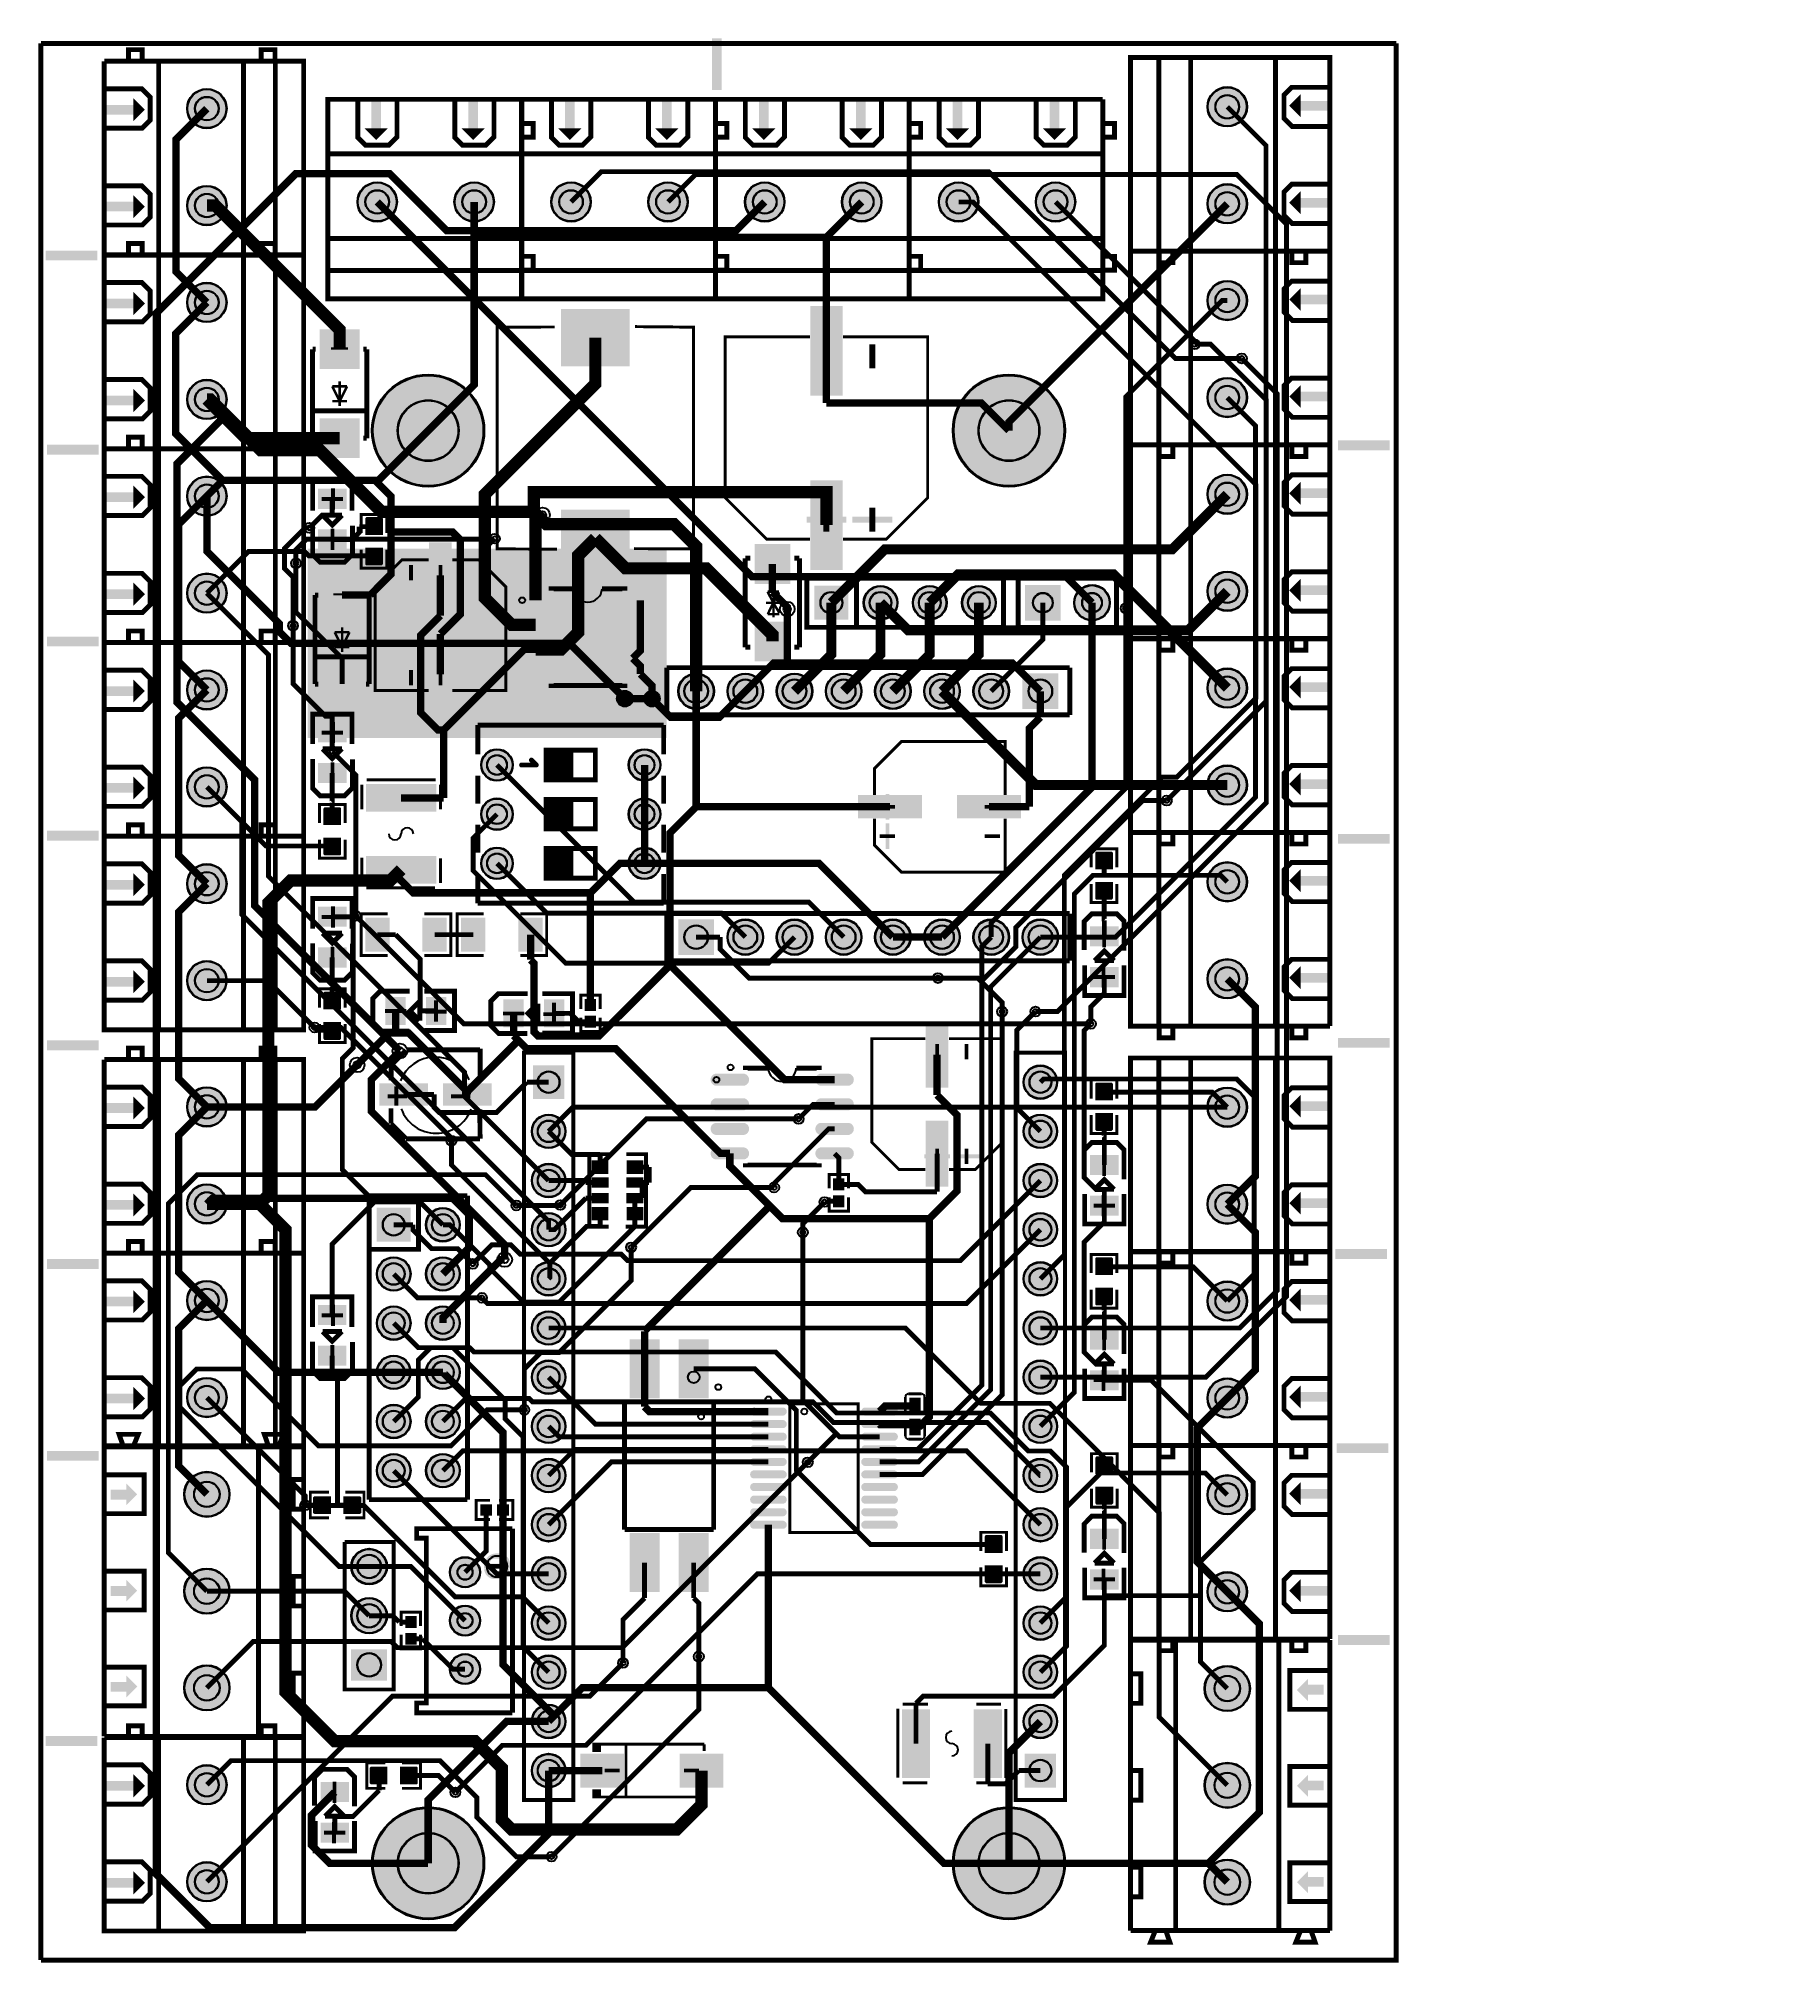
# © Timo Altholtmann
# Model space of a CAD drawing. Header units: millimetres. Extents: x -11 to 78.6, y -72.4 to 27.
import ezdxf

# ---------------------------------------------------------------- set-up
doc = ezdxf.new("R2010")
doc.units = ezdxf.units.MM
for name, color, linetype, true_color in [('BoardOutLine', 7, 'Continuous', 0xff00ff), ('BottomLayer', 7, 'Continuous', 0x0000ff), ('BottomSolderMaskLayer', 7, 'Continuous', 0xaa00ff), ('Document', 7, 'Continuous', 0xffffff), ('Hole', 7, 'Continuous', 0x222222), ('Multi-Layer', 7, 'Continuous', 0xc0c0c0), ('TopLayer', 7, 'Continuous', 0xff0000), ('TopPasteMaskLayer', 7, 'Continuous', 0x808080), ('TopSilkLayer', 7, 'Continuous', 0xffcc00), ('TopSolderMaskLayer', 7, 'Continuous', 0x800080)]:
    doc.layers.add(name, color=color, linetype=linetype, true_color=true_color)

msp = doc.modelspace()

# ---------------------------------------------------------------- hatches: boundary and pattern name
at = {"layer": 'BottomLayer'}
msp.add_hatch(color=256, dxfattribs=at).paths.add_polyline_path([(21.463, 0.635), (2.921, 0.635), (2.921, -9.144), (21.463, -9.144)])
at = {"layer": 'BottomSolderMaskLayer'}
for points in [[(-3.311, 23.364, 1), (-1.261, 23.364, 1)], [(49.394, 23.461, 1), (51.445, 23.461, 1)], [(-3.311, 18.355, 1), (-1.261, 18.355, 1)], [(5.487, 18.543, 1), (7.538, 18.543, 1)], [(10.496, 18.543, 1), (12.547, 18.543, 1)], [(15.497, 18.543, 1), (17.548, 18.543, 1)], [(20.506, 18.543, 1), (22.557, 18.543, 1)], [(25.505, 18.543, 1), (27.556, 18.543, 1)], [(30.514, 18.543, 1), (32.565, 18.543, 1)], [(35.515, 18.543, 1), (37.566, 18.543, 1)], [(40.524, 18.543, 1), (42.575, 18.543, 1)], [(49.394, 18.452, 1), (51.445, 18.452, 1)], [(-3.311, 13.354, 1), (-1.261, 13.354, 1)], [(49.394, 13.451, 1), (51.445, 13.451, 1)], [(-3.311, 8.345, 1), (-1.261, 8.345, 1)], [(6.243, 6.731, 1), (12.045, 6.731, 1)], [(36.243, 6.731, 1), (42.045, 6.731, 1)], [(49.394, 8.442, 1), (51.445, 8.442, 1)], [(-3.311, 3.346, 1), (-1.261, 3.346, 1)], [(49.394, 3.443, 1), (51.445, 3.443, 1)], [(-3.311, -1.662, 1), (-1.261, -1.662, 1)], [(49.394, -1.566, 1), (51.445, -1.566, 1)], [(29.097, -1.284), (30.847, -1.284), (30.847, -3.034), (29.097, -3.034)], [(31.637, -2.159, 1), (33.387, -2.159, 1)], [(34.177, -2.159, 1), (35.927, -2.159, 1)], [(36.717, -2.159, 1), (38.467, -2.159, 1)], [(39.969, -1.234), (41.819, -1.234), (41.819, -3.084), (39.969, -3.084)], [(42.509, -2.159, 1), (44.359, -2.159, 1)], [(-3.311, -6.664, 1), (-1.261, -6.664, 1)], [(22.062, -6.731, 1), (23.912, -6.731, 1)], [(24.602, -6.731, 1), (26.452, -6.731, 1)], [(27.142, -6.731, 1), (28.992, -6.731, 1)], [(29.682, -6.731, 1), (31.532, -6.731, 1)], [(32.222, -6.731, 1), (34.072, -6.731, 1)], [(34.762, -6.731, 1), (36.612, -6.731, 1)], [(37.302, -6.731, 1), (39.152, -6.731, 1)], [(41.692, -7.656), (39.842, -7.656), (39.842, -5.806), (41.692, -5.806)], [(49.394, -6.567, 1), (51.445, -6.567, 1)], [(18.898, -7.112, 1), (19.71, -7.112, 1)], [(20.295, -7.112, 1), (21.107, -7.112, 1)], [(11.875, -10.54, 1), (13.525, -10.54, 1)], [(19.495, -10.54, 1), (21.145, -10.54, 1)], [(-3.311, -11.673, 1), (-1.261, -11.673, 1)], [(49.394, -11.576, 1), (51.445, -11.576, 1)], [(11.875, -13.08, 1), (13.525, -13.08, 1)], [(19.495, -13.08, 1), (21.145, -13.08, 1)], [(11.875, -15.62, 1), (13.525, -15.62, 1)], [(19.495, -15.62, 1), (21.145, -15.62, 1)], [(-3.311, -16.671, 1), (-1.261, -16.671, 1)], [(49.394, -16.575, 1), (51.445, -16.575, 1)], [(22.062, -18.506), (23.912, -18.506), (23.912, -20.356), (22.062, -20.356)], [(24.602, -19.431, 1), (26.452, -19.431, 1)], [(27.142, -19.431, 1), (28.992, -19.431, 1)], [(29.682, -19.431, 1), (31.532, -19.431, 1)], [(32.222, -19.431, 1), (34.072, -19.431, 1)], [(34.762, -19.431, 1), (36.612, -19.431, 1)], [(37.302, -19.431, 1), (39.152, -19.431, 1)], [(39.842, -19.431, 1), (41.692, -19.431, 1)], [(-3.311, -21.68, 1), (-1.261, -21.68, 1)], [(49.394, -21.584, 1), (51.445, -21.584, 1)], [(16.178, -26.045), (16.178, -27.8), (14.556, -27.8), (14.556, -26.045)], [(39.892, -26.923, 1), (41.642, -26.923, 1)], [(-3.311, -28.203, 1), (-1.261, -28.203, 1)], [(49.394, -28.218, 1), (51.445, -28.218, 1)], [(14.492, -29.463, 1), (16.242, -29.463, 1)], [(39.892, -29.463, 1), (41.642, -29.463, 1)], [(14.492, -32.003, 1), (16.242, -32.003, 1)], [(39.892, -32.003, 1), (41.642, -32.003, 1)], [(-3.311, -33.212, 1), (-1.261, -33.212, 1)], [(49.394, -33.227, 1), (51.445, -33.227, 1)], [(8.241, -33.414), (8.241, -35.164), (6.491, -35.164), (6.491, -33.414)], [(9.031, -34.289, 1), (10.781, -34.289, 1)], [(14.492, -34.543, 1), (16.242, -34.543, 1)], [(39.892, -34.543, 1), (41.642, -34.543, 1)], [(6.491, -36.829, 1), (8.241, -36.829, 1)], [(9.031, -36.829, 1), (10.781, -36.829, 1)], [(14.492, -37.083, 1), (16.242, -37.083, 1)], [(39.892, -37.083, 1), (41.642, -37.083, 1)], [(-3.311, -38.203, 1), (-1.261, -38.203, 1)], [(49.394, -38.228, 1), (51.445, -38.228, 1)], [(6.491, -39.369, 1), (8.241, -39.369, 1)], [(9.031, -39.369, 1), (10.781, -39.369, 1)], [(14.492, -39.623, 1), (16.242, -39.623, 1)], [(39.892, -39.623, 1), (41.642, -39.623, 1)], [(6.491, -41.909, 1), (8.241, -41.909, 1)], [(9.031, -41.909, 1), (10.781, -41.909, 1)], [(14.492, -42.163, 1), (16.242, -42.163, 1)], [(39.892, -42.163, 1), (41.642, -42.163, 1)], [(-3.311, -43.212, 1), (-1.261, -43.212, 1)], [(49.394, -43.237, 1), (51.445, -43.237, 1)], [(6.491, -44.449, 1), (8.241, -44.449, 1)], [(9.031, -44.449, 1), (10.781, -44.449, 1)], [(14.492, -44.703, 1), (16.242, -44.703, 1)], [(39.892, -44.703, 1), (41.642, -44.703, 1)], [(6.491, -46.989, 1), (8.241, -46.989, 1)], [(9.031, -46.989, 1), (10.781, -46.989, 1)], [(14.492, -47.243, 1), (16.242, -47.243, 1)], [(39.892, -47.243, 1), (41.642, -47.243, 1)], [(-3.46, -48.212, 1), (-1.109, -48.212, 1)], [(49.394, -48.236, 1), (51.445, -48.236, 1)], [(14.492, -49.783, 1), (16.242, -49.783, 1)], [(39.892, -49.783, 1), (41.642, -49.783, 1)], [(5.171, -51.943, 1), (7.021, -51.943, 1)], [(10.262, -52.238, 1), (11.836, -52.238, 1)], [(14.492, -52.323, 1), (16.242, -52.323, 1)], [(39.892, -52.323, 1), (41.642, -52.323, 1)], [(-3.46, -53.215, 1), (-1.109, -53.215, 1)], [(49.394, -53.245, 1), (51.445, -53.245, 1)], [(5.171, -54.483, 1), (7.021, -54.483, 1)], [(10.262, -54.738, 1), (11.836, -54.738, 1)], [(14.492, -54.863, 1), (16.242, -54.863, 1)], [(39.892, -54.863, 1), (41.642, -54.863, 1)], [(5.167, -57.833), (5.167, -56.213), (7.025, -56.213), (7.025, -57.833)], [(10.262, -57.238, 1), (11.836, -57.238, 1)], [(14.492, -57.403, 1), (16.242, -57.403, 1)], [(39.892, -57.403, 1), (41.642, -57.403, 1)], [(-3.46, -58.212, 1), (-1.109, -58.212, 1)], [(49.245, -58.245, 1), (51.596, -58.245, 1)], [(14.492, -59.943, 1), (16.242, -59.943, 1)], [(39.892, -59.943, 1), (41.642, -59.943, 1)], [(14.492, -62.483, 1), (16.242, -62.483, 1)], [(39.956, -63.36), (39.956, -61.605), (41.578, -61.605), (41.578, -63.36)], [(-3.311, -63.214, 1), (-1.261, -63.214, 1)], [(49.245, -63.242, 1), (51.596, -63.242, 1)], [(6.243, -67.269, 1), (12.045, -67.269, 1)], [(36.243, -67.269, 1), (42.045, -67.269, 1)], [(-3.311, -68.223, 1), (-1.261, -68.223, 1)], [(49.245, -68.245, 1), (51.596, -68.245, 1)]]:
    msp.add_hatch(color=256, dxfattribs=at).paths.add_polyline_path(points)
at = {"layer": 'Document'}
for points in [[(-7.586, 24.515), (-5.645, 24.515), (-5.628, 24.514), (-5.612, 24.511), (-5.596, 24.506), (-5.581, 24.498), (-5.567, 24.489), (-5.555, 24.478), (-5.126, 24.05), (-5.115, 24.037), (-5.106, 24.023), (-5.099, 24.008), (-5.093, 23.993), (-5.09, 23.976), (-5.089, 23.96), (-5.089, 22.76), (-5.09, 22.743), (-5.093, 22.727), (-5.099, 22.711), (-5.106, 22.696), (-5.115, 22.682), (-5.126, 22.67), (-5.526, 22.27), (-5.539, 22.259), (-5.553, 22.25), (-5.567, 22.242), (-5.583, 22.237), (-5.599, 22.234), (-5.616, 22.233), (-7.586, 22.233), (-7.603, 22.234), (-7.619, 22.237), (-7.635, 22.242), (-7.65, 22.25), (-7.663, 22.259), (-7.676, 22.27), (-7.687, 22.282), (-7.696, 22.296), (-7.703, 22.311), (-7.709, 22.327), (-7.712, 22.343), (-7.713, 22.36), (-7.712, 22.376), (-7.709, 22.393), (-7.703, 22.408), (-7.696, 22.423), (-7.687, 22.437), (-7.676, 22.45), (-7.663, 22.46), (-7.65, 22.47), (-7.635, 22.477), (-7.619, 22.482), (-7.603, 22.486), (-7.586, 22.487), (-5.669, 22.487), (-5.343, 22.812), (-5.343, 23.907), (-5.697, 24.261), (-7.586, 24.261), (-7.603, 24.262), (-7.619, 24.266), (-7.635, 24.271), (-7.65, 24.278), (-7.663, 24.288), (-7.676, 24.298), (-7.687, 24.311), (-7.696, 24.325), (-7.703, 24.34), (-7.709, 24.355), (-7.712, 24.372), (-7.713, 24.388), (-7.712, 24.405), (-7.709, 24.421), (-7.703, 24.437), (-7.696, 24.452), (-7.687, 24.466), (-7.676, 24.478), (-7.663, 24.489), (-7.65, 24.498), (-7.635, 24.506), (-7.619, 24.511), (-7.603, 24.514), (-7.586, 24.515)], [(-6.086, 23.91), (-6.086, 22.71), (-5.486, 23.31)], [(7.664, 23.843), (7.664, 21.902), (7.663, 21.885), (7.659, 21.869), (7.654, 21.853), (7.647, 21.838), (7.637, 21.825), (7.626, 21.812), (7.198, 21.384), (7.185, 21.373), (7.172, 21.363), (7.157, 21.356), (7.141, 21.351), (7.125, 21.347), (7.108, 21.346), (5.908, 21.346), (5.892, 21.347), (5.875, 21.351), (5.859, 21.356), (5.845, 21.363), (5.831, 21.373), (5.818, 21.384), (5.418, 21.784), (5.407, 21.796), (5.398, 21.81), (5.391, 21.825), (5.385, 21.841), (5.382, 21.857), (5.381, 21.873), (5.381, 23.843), (5.382, 23.86), (5.385, 23.876), (5.391, 23.892), (5.398, 23.907), (5.407, 23.921), (5.418, 23.933), (5.431, 23.944), (5.445, 23.953), (5.46, 23.961), (5.475, 23.966), (5.492, 23.969), (5.508, 23.97), (5.525, 23.969), (5.541, 23.966), (5.557, 23.961), (5.572, 23.953), (5.585, 23.944), (5.598, 23.933), (5.609, 23.921), (5.618, 23.907), (5.625, 23.892), (5.631, 23.876), (5.634, 23.86), (5.635, 23.843), (5.635, 21.926), (5.961, 21.6), (7.055, 21.6), (7.41, 21.954), (7.41, 23.843), (7.411, 23.86), (7.414, 23.876), (7.419, 23.892), (7.427, 23.907), (7.436, 23.921), (7.447, 23.933), (7.459, 23.944), (7.473, 23.953), (7.488, 23.961), (7.504, 23.966), (7.52, 23.969), (7.537, 23.97), (7.553, 23.969), (7.569, 23.966), (7.585, 23.961), (7.6, 23.953), (7.614, 23.944), (7.626, 23.933), (7.637, 23.921), (7.647, 23.907), (7.654, 23.892), (7.659, 23.876), (7.663, 23.86), (7.664, 23.843)], [(6.708, 23.943), (6.708, 22.343), (6.208, 22.343), (6.208, 23.943)], [(12.673, 23.843), (12.673, 21.902), (12.671, 21.885), (12.668, 21.869), (12.663, 21.853), (12.656, 21.838), (12.646, 21.825), (12.635, 21.812), (12.207, 21.383), (12.194, 21.373), (12.181, 21.363), (12.166, 21.356), (12.15, 21.351), (12.134, 21.347), (12.117, 21.346), (10.917, 21.346), (10.9, 21.347), (10.884, 21.351), (10.868, 21.356), (10.854, 21.363), (10.84, 21.373), (10.827, 21.383), (10.427, 21.784), (10.416, 21.796), (10.407, 21.81), (10.4, 21.825), (10.394, 21.84), (10.391, 21.857), (10.39, 21.873), (10.39, 23.843), (10.391, 23.86), (10.394, 23.876), (10.4, 23.892), (10.407, 23.907), (10.416, 23.921), (10.427, 23.933), (10.44, 23.944), (10.453, 23.953), (10.468, 23.961), (10.484, 23.966), (10.5, 23.969), (10.517, 23.97), (10.534, 23.969), (10.55, 23.966), (10.566, 23.961), (10.58, 23.953), (10.594, 23.944), (10.607, 23.933), (10.618, 23.921), (10.627, 23.907), (10.634, 23.892), (10.64, 23.876), (10.643, 23.86), (10.644, 23.843), (10.644, 21.926), (10.97, 21.6), (12.064, 21.6), (12.419, 21.954), (12.419, 23.843), (12.42, 23.86), (12.423, 23.876), (12.428, 23.892), (12.436, 23.907), (12.445, 23.921), (12.456, 23.933), (12.468, 23.944), (12.482, 23.953), (12.497, 23.961), (12.513, 23.966), (12.529, 23.969), (12.546, 23.97), (12.562, 23.969), (12.578, 23.966), (12.594, 23.961), (12.609, 23.953), (12.623, 23.944), (12.635, 23.933), (12.646, 23.921), (12.656, 23.907), (12.663, 23.892), (12.668, 23.876), (12.671, 23.86), (12.673, 23.843)], [(11.717, 23.943), (11.717, 22.343), (11.217, 22.343), (11.217, 23.943)], [(17.674, 23.843), (17.674, 21.902), (17.673, 21.885), (17.669, 21.869), (17.664, 21.853), (17.657, 21.838), (17.648, 21.825), (17.637, 21.812), (17.208, 21.384), (17.196, 21.373), (17.182, 21.363), (17.167, 21.356), (17.151, 21.351), (17.135, 21.347), (17.118, 21.346), (15.918, 21.346), (15.902, 21.347), (15.885, 21.351), (15.87, 21.356), (15.855, 21.363), (15.841, 21.373), (15.828, 21.384), (15.428, 21.784), (15.418, 21.796), (15.408, 21.81), (15.401, 21.825), (15.396, 21.841), (15.392, 21.857), (15.391, 21.873), (15.391, 23.843), (15.392, 23.86), (15.396, 23.876), (15.401, 23.892), (15.408, 23.907), (15.418, 23.921), (15.428, 23.933), (15.441, 23.944), (15.455, 23.953), (15.47, 23.961), (15.485, 23.966), (15.502, 23.969), (15.518, 23.97), (15.535, 23.969), (15.551, 23.966), (15.567, 23.961), (15.582, 23.953), (15.596, 23.944), (15.608, 23.933), (15.619, 23.921), (15.628, 23.907), (15.636, 23.892), (15.641, 23.876), (15.644, 23.86), (15.645, 23.843), (15.645, 21.926), (15.971, 21.6), (17.066, 21.6), (17.42, 21.954), (17.42, 23.843), (17.421, 23.86), (17.424, 23.876), (17.429, 23.892), (17.437, 23.907), (17.446, 23.921), (17.457, 23.933), (17.469, 23.944), (17.483, 23.953), (17.498, 23.961), (17.514, 23.966), (17.53, 23.969), (17.547, 23.97), (17.563, 23.969), (17.58, 23.966), (17.595, 23.961), (17.61, 23.953), (17.624, 23.944), (17.637, 23.933), (17.648, 23.921), (17.657, 23.907), (17.664, 23.892), (17.669, 23.876), (17.673, 23.86), (17.674, 23.843)], [(16.718, 23.943), (16.718, 22.343), (16.218, 22.343), (16.218, 23.943)], [(22.683, 23.843), (22.683, 21.902), (22.682, 21.885), (22.678, 21.869), (22.673, 21.853), (22.666, 21.838), (22.656, 21.825), (22.645, 21.812), (22.217, 21.383), (22.204, 21.373), (22.191, 21.363), (22.176, 21.356), (22.16, 21.351), (22.144, 21.347), (22.127, 21.346), (20.927, 21.346), (20.911, 21.347), (20.894, 21.351), (20.879, 21.356), (20.864, 21.363), (20.85, 21.373), (20.837, 21.383), (20.437, 21.784), (20.426, 21.796), (20.417, 21.81), (20.41, 21.825), (20.404, 21.84), (20.401, 21.857), (20.4, 21.873), (20.4, 23.843), (20.401, 23.86), (20.404, 23.876), (20.41, 23.892), (20.417, 23.907), (20.426, 23.921), (20.437, 23.933), (20.45, 23.944), (20.464, 23.953), (20.479, 23.961), (20.494, 23.966), (20.511, 23.969), (20.527, 23.97), (20.544, 23.969), (20.56, 23.966), (20.576, 23.961), (20.591, 23.953), (20.604, 23.944), (20.617, 23.933), (20.628, 23.921), (20.637, 23.907), (20.644, 23.892), (20.65, 23.876), (20.653, 23.86), (20.654, 23.843), (20.654, 21.926), (20.98, 21.6), (22.075, 21.6), (22.429, 21.954), (22.429, 23.843), (22.43, 23.86), (22.433, 23.876), (22.438, 23.892), (22.446, 23.907), (22.455, 23.921), (22.466, 23.933), (22.478, 23.944), (22.492, 23.953), (22.507, 23.961), (22.523, 23.966), (22.539, 23.969), (22.556, 23.97), (22.572, 23.969), (22.589, 23.966), (22.604, 23.961), (22.619, 23.953), (22.633, 23.944), (22.646, 23.933), (22.656, 23.921), (22.666, 23.907), (22.673, 23.892), (22.678, 23.876), (22.682, 23.86), (22.683, 23.843)], [(21.727, 23.943), (21.727, 22.343), (21.227, 22.343), (21.227, 23.943)], [(27.681, 23.843), (27.681, 21.902), (27.68, 21.885), (27.677, 21.869), (27.672, 21.853), (27.664, 21.838), (27.655, 21.825), (27.644, 21.812), (27.216, 21.384), (27.203, 21.373), (27.189, 21.363), (27.175, 21.356), (27.159, 21.351), (27.142, 21.347), (27.126, 21.346), (25.926, 21.346), (25.909, 21.347), (25.893, 21.351), (25.877, 21.356), (25.862, 21.363), (25.849, 21.373), (25.836, 21.384), (25.436, 21.784), (25.425, 21.796), (25.416, 21.81), (25.409, 21.825), (25.403, 21.841), (25.4, 21.857), (25.399, 21.873), (25.399, 23.843), (25.4, 23.86), (25.403, 23.876), (25.409, 23.892), (25.416, 23.907), (25.425, 23.921), (25.436, 23.933), (25.449, 23.944), (25.462, 23.953), (25.477, 23.961), (25.493, 23.966), (25.509, 23.969), (25.526, 23.97), (25.542, 23.969), (25.559, 23.966), (25.575, 23.961), (25.589, 23.953), (25.603, 23.944), (25.616, 23.933), (25.627, 23.921), (25.636, 23.907), (25.643, 23.892), (25.649, 23.876), (25.652, 23.86), (25.653, 23.843), (25.653, 21.926), (25.978, 21.6), (27.073, 21.6), (27.427, 21.954), (27.427, 23.843), (27.428, 23.86), (27.432, 23.876), (27.437, 23.892), (27.444, 23.907), (27.454, 23.921), (27.465, 23.933), (27.477, 23.944), (27.491, 23.953), (27.506, 23.961), (27.522, 23.966), (27.538, 23.969), (27.554, 23.97), (27.571, 23.969), (27.587, 23.966), (27.603, 23.961), (27.618, 23.953), (27.632, 23.944), (27.644, 23.933), (27.655, 23.921), (27.664, 23.907), (27.672, 23.892), (27.677, 23.876), (27.68, 23.86), (27.681, 23.843)], [(26.726, 23.943), (26.726, 22.343), (26.226, 22.343), (26.226, 23.943)], [(32.69, 23.843), (32.69, 21.902), (32.689, 21.885), (32.686, 21.869), (32.681, 21.853), (32.673, 21.838), (32.664, 21.825), (32.653, 21.812), (32.225, 21.383), (32.212, 21.373), (32.198, 21.363), (32.183, 21.356), (32.168, 21.351), (32.151, 21.347), (32.135, 21.346), (30.935, 21.346), (30.918, 21.347), (30.902, 21.351), (30.886, 21.356), (30.871, 21.363), (30.857, 21.373), (30.845, 21.383), (30.445, 21.784), (30.434, 21.796), (30.425, 21.81), (30.417, 21.825), (30.412, 21.84), (30.409, 21.857), (30.408, 21.873), (30.408, 23.843), (30.409, 23.86), (30.412, 23.876), (30.417, 23.892), (30.425, 23.907), (30.434, 23.921), (30.445, 23.933), (30.457, 23.944), (30.471, 23.953), (30.486, 23.961), (30.502, 23.966), (30.518, 23.969), (30.535, 23.97), (30.551, 23.969), (30.568, 23.966), (30.583, 23.961), (30.598, 23.953), (30.612, 23.944), (30.625, 23.933), (30.636, 23.921), (30.645, 23.907), (30.652, 23.892), (30.657, 23.876), (30.661, 23.86), (30.662, 23.843), (30.662, 21.926), (30.987, 21.6), (32.082, 21.6), (32.436, 21.954), (32.436, 23.843), (32.437, 23.86), (32.441, 23.876), (32.446, 23.892), (32.453, 23.907), (32.463, 23.921), (32.474, 23.933), (32.486, 23.944), (32.5, 23.953), (32.515, 23.961), (32.53, 23.966), (32.547, 23.969), (32.563, 23.97), (32.58, 23.969), (32.596, 23.966), (32.612, 23.961), (32.627, 23.953), (32.641, 23.944), (32.653, 23.933), (32.664, 23.921), (32.673, 23.907), (32.681, 23.892), (32.686, 23.876), (32.689, 23.86), (32.69, 23.843)], [(31.735, 23.943), (31.735, 22.343), (31.235, 22.343), (31.235, 23.943)], [(37.692, 23.843), (37.692, 21.902), (37.69, 21.885), (37.687, 21.869), (37.682, 21.853), (37.675, 21.838), (37.665, 21.825), (37.654, 21.812), (37.226, 21.384), (37.213, 21.373), (37.2, 21.363), (37.185, 21.356), (37.169, 21.351), (37.153, 21.347), (37.136, 21.346), (35.936, 21.346), (35.919, 21.347), (35.903, 21.351), (35.887, 21.356), (35.873, 21.363), (35.859, 21.373), (35.846, 21.384), (35.446, 21.784), (35.435, 21.796), (35.426, 21.81), (35.419, 21.825), (35.413, 21.841), (35.41, 21.857), (35.409, 21.873), (35.409, 23.843), (35.41, 23.86), (35.413, 23.876), (35.419, 23.892), (35.426, 23.907), (35.435, 23.921), (35.446, 23.933), (35.459, 23.944), (35.473, 23.953), (35.487, 23.961), (35.503, 23.966), (35.519, 23.969), (35.536, 23.97), (35.553, 23.969), (35.569, 23.966), (35.585, 23.961), (35.6, 23.953), (35.613, 23.944), (35.626, 23.933), (35.637, 23.921), (35.646, 23.907), (35.653, 23.892), (35.659, 23.876), (35.662, 23.86), (35.663, 23.843), (35.663, 21.926), (35.989, 21.6), (37.083, 21.6), (37.438, 21.954), (37.438, 23.843), (37.439, 23.86), (37.442, 23.876), (37.447, 23.892), (37.455, 23.907), (37.464, 23.921), (37.475, 23.933), (37.487, 23.944), (37.501, 23.953), (37.516, 23.961), (37.532, 23.966), (37.548, 23.969), (37.565, 23.97), (37.581, 23.969), (37.597, 23.966), (37.613, 23.961), (37.628, 23.953), (37.642, 23.944), (37.654, 23.933), (37.665, 23.921), (37.675, 23.907), (37.682, 23.892), (37.687, 23.876), (37.69, 23.86), (37.692, 23.843)], [(36.736, 23.943), (36.736, 22.343), (36.236, 22.343), (36.236, 23.943)], [(42.7, 23.843), (42.7, 21.902), (42.699, 21.885), (42.696, 21.869), (42.691, 21.853), (42.683, 21.838), (42.674, 21.825), (42.663, 21.812), (42.235, 21.383), (42.222, 21.373), (42.208, 21.363), (42.194, 21.356), (42.178, 21.351), (42.162, 21.347), (42.145, 21.346), (40.945, 21.346), (40.928, 21.347), (40.912, 21.351), (40.896, 21.356), (40.881, 21.363), (40.868, 21.373), (40.855, 21.383), (40.455, 21.784), (40.444, 21.796), (40.435, 21.81), (40.428, 21.825), (40.422, 21.84), (40.419, 21.857), (40.418, 21.873), (40.418, 23.843), (40.419, 23.86), (40.422, 23.876), (40.428, 23.892), (40.435, 23.907), (40.444, 23.921), (40.455, 23.933), (40.468, 23.944), (40.481, 23.953), (40.496, 23.961), (40.512, 23.966), (40.528, 23.969), (40.545, 23.97), (40.562, 23.969), (40.578, 23.966), (40.594, 23.961), (40.608, 23.953), (40.622, 23.944), (40.635, 23.933), (40.646, 23.921), (40.655, 23.907), (40.662, 23.892), (40.668, 23.876), (40.671, 23.86), (40.672, 23.843), (40.672, 21.926), (40.998, 21.6), (42.092, 21.6), (42.446, 21.954), (42.446, 23.843), (42.448, 23.86), (42.451, 23.876), (42.456, 23.892), (42.463, 23.907), (42.473, 23.921), (42.484, 23.933), (42.496, 23.944), (42.51, 23.953), (42.525, 23.961), (42.541, 23.966), (42.557, 23.969), (42.573, 23.97), (42.59, 23.969), (42.606, 23.966), (42.622, 23.961), (42.637, 23.953), (42.651, 23.944), (42.663, 23.933), (42.674, 23.921), (42.683, 23.907), (42.691, 23.892), (42.696, 23.876), (42.699, 23.86), (42.7, 23.843)], [(41.745, 23.943), (41.745, 22.343), (41.245, 22.343), (41.245, 23.943)], [(55.719, 22.31), (53.778, 22.31), (53.761, 22.311), (53.745, 22.314), (53.729, 22.319), (53.714, 22.327), (53.7, 22.336), (53.688, 22.347), (53.259, 22.775), (53.248, 22.788), (53.239, 22.802), (53.232, 22.817), (53.226, 22.832), (53.223, 22.849), (53.222, 22.865), (53.222, 24.065), (53.223, 24.082), (53.226, 24.098), (53.232, 24.114), (53.239, 24.129), (53.248, 24.143), (53.259, 24.155), (53.659, 24.555), (53.672, 24.566), (53.686, 24.575), (53.701, 24.583), (53.716, 24.588), (53.733, 24.591), (53.749, 24.592), (55.719, 24.592), (55.736, 24.591), (55.752, 24.588), (55.768, 24.582), (55.783, 24.575), (55.797, 24.566), (55.809, 24.555), (55.82, 24.542), (55.829, 24.529), (55.837, 24.514), (55.842, 24.498), (55.845, 24.482), (55.846, 24.465), (55.845, 24.449), (55.842, 24.432), (55.837, 24.417), (55.829, 24.402), (55.82, 24.388), (55.809, 24.375), (55.797, 24.364), (55.783, 24.355), (55.768, 24.348), (55.752, 24.342), (55.736, 24.339), (55.719, 24.338), (53.802, 24.338), (53.476, 24.013), (53.476, 22.918), (53.83, 22.564), (55.719, 22.564), (55.736, 22.563), (55.752, 22.559), (55.768, 22.554), (55.783, 22.547), (55.797, 22.537), (55.809, 22.526), (55.82, 22.514), (55.829, 22.5), (55.837, 22.485), (55.842, 22.47), (55.845, 22.453), (55.846, 22.437), (55.845, 22.42), (55.842, 22.404), (55.837, 22.388), (55.829, 22.373), (55.82, 22.359), (55.809, 22.347), (55.797, 22.336), (55.783, 22.327), (55.768, 22.319), (55.752, 22.314), (55.736, 22.311), (55.719, 22.31)], [(54.219, 22.915), (54.219, 24.115), (53.619, 23.515)], [(-7.686, 23.56), (-6.086, 23.56), (-6.086, 23.06), (-7.686, 23.06)], [(55.819, 23.265), (54.219, 23.265), (54.219, 23.765), (55.819, 23.765)], [(7.058, 22.343), (5.858, 22.343), (6.458, 21.743)], [(12.067, 22.343), (10.867, 22.343), (11.467, 21.743)], [(17.068, 22.343), (15.868, 22.343), (16.468, 21.743)], [(22.077, 22.343), (20.877, 22.343), (21.477, 21.743)], [(27.076, 22.343), (25.876, 22.343), (26.476, 21.743)], [(32.085, 22.343), (30.885, 22.343), (31.485, 21.743)], [(37.086, 22.343), (35.886, 22.343), (36.486, 21.743)], [(42.095, 22.343), (40.895, 22.343), (41.495, 21.743)], [(-7.586, 19.506), (-5.645, 19.506), (-5.628, 19.505), (-5.612, 19.502), (-5.596, 19.497), (-5.581, 19.489), (-5.567, 19.48), (-5.555, 19.469), (-5.126, 19.041), (-5.115, 19.028), (-5.106, 19.014), (-5.099, 18.999), (-5.093, 18.984), (-5.09, 18.967), (-5.089, 18.951), (-5.089, 17.751), (-5.09, 17.734), (-5.093, 17.718), (-5.099, 17.702), (-5.106, 17.687), (-5.115, 17.674), (-5.126, 17.661), (-5.526, 17.261), (-5.539, 17.25), (-5.553, 17.241), (-5.568, 17.233), (-5.583, 17.228), (-5.6, 17.225), (-5.616, 17.224), (-7.586, 17.224), (-7.603, 17.225), (-7.619, 17.228), (-7.635, 17.234), (-7.65, 17.241), (-7.663, 17.25), (-7.676, 17.261), (-7.687, 17.274), (-7.696, 17.287), (-7.703, 17.302), (-7.709, 17.318), (-7.712, 17.334), (-7.713, 17.351), (-7.712, 17.367), (-7.709, 17.384), (-7.703, 17.399), (-7.696, 17.414), (-7.687, 17.428), (-7.676, 17.441), (-7.663, 17.452), (-7.65, 17.461), (-7.635, 17.468), (-7.619, 17.474), (-7.603, 17.477), (-7.586, 17.478), (-5.669, 17.478), (-5.343, 17.803), (-5.343, 18.898), (-5.697, 19.252), (-7.586, 19.252), (-7.603, 19.253), (-7.619, 19.257), (-7.635, 19.262), (-7.65, 19.269), (-7.663, 19.279), (-7.676, 19.29), (-7.687, 19.302), (-7.696, 19.316), (-7.703, 19.331), (-7.709, 19.346), (-7.712, 19.363), (-7.713, 19.379), (-7.712, 19.396), (-7.709, 19.412), (-7.703, 19.428), (-7.696, 19.443), (-7.687, 19.457), (-7.676, 19.469), (-7.663, 19.48), (-7.65, 19.489), (-7.635, 19.497), (-7.619, 19.502), (-7.603, 19.505), (-7.586, 19.506)], [(-6.086, 18.901), (-6.086, 17.701), (-5.486, 18.301)], [(55.719, 17.301), (53.778, 17.301), (53.761, 17.302), (53.745, 17.305), (53.729, 17.31), (53.714, 17.318), (53.7, 17.327), (53.688, 17.338), (53.259, 17.766), (53.248, 17.779), (53.239, 17.793), (53.232, 17.808), (53.226, 17.823), (53.223, 17.84), (53.222, 17.856), (53.222, 19.056), (53.223, 19.073), (53.226, 19.089), (53.232, 19.105), (53.239, 19.12), (53.248, 19.134), (53.259, 19.146), (53.659, 19.546), (53.672, 19.557), (53.686, 19.566), (53.701, 19.574), (53.716, 19.579), (53.733, 19.582), (53.749, 19.583), (55.719, 19.583), (55.736, 19.582), (55.752, 19.579), (55.768, 19.574), (55.783, 19.566), (55.796, 19.557), (55.809, 19.546), (55.82, 19.534), (55.829, 19.52), (55.837, 19.505), (55.842, 19.489), (55.845, 19.473), (55.846, 19.456), (55.845, 19.44), (55.842, 19.423), (55.837, 19.408), (55.829, 19.393), (55.82, 19.379), (55.809, 19.366), (55.796, 19.356), (55.783, 19.346), (55.768, 19.339), (55.752, 19.334), (55.736, 19.33), (55.719, 19.329), (53.802, 19.329), (53.476, 19.004), (53.476, 17.909), (53.83, 17.555), (55.719, 17.555), (55.736, 17.554), (55.752, 17.55), (55.768, 17.545), (55.783, 17.538), (55.796, 17.528), (55.809, 17.518), (55.82, 17.505), (55.829, 17.491), (55.837, 17.476), (55.842, 17.461), (55.845, 17.444), (55.846, 17.428), (55.845, 17.411), (55.842, 17.395), (55.837, 17.379), (55.829, 17.364), (55.82, 17.35), (55.809, 17.338), (55.796, 17.327), (55.783, 17.318), (55.768, 17.31), (55.752, 17.305), (55.736, 17.302), (55.719, 17.301)], [(54.219, 17.906), (54.219, 19.106), (53.619, 18.506)], [(-7.686, 18.551), (-6.086, 18.551), (-6.086, 18.051), (-7.686, 18.051)], [(55.819, 18.256), (54.219, 18.256), (54.219, 18.756), (55.819, 18.756)], [(-7.586, 14.505), (-5.645, 14.505), (-5.628, 14.504), (-5.612, 14.501), (-5.596, 14.495), (-5.581, 14.488), (-5.567, 14.479), (-5.555, 14.468), (-5.126, 14.039), (-5.115, 14.027), (-5.106, 14.013), (-5.099, 13.998), (-5.093, 13.982), (-5.09, 13.966), (-5.089, 13.95), (-5.089, 12.75), (-5.09, 12.733), (-5.093, 12.717), (-5.099, 12.701), (-5.106, 12.686), (-5.115, 12.672), (-5.126, 12.66), (-5.526, 12.26), (-5.539, 12.249), (-5.553, 12.24), (-5.567, 12.232), (-5.583, 12.227), (-5.599, 12.224), (-5.616, 12.223), (-7.586, 12.223), (-7.603, 12.224), (-7.619, 12.227), (-7.635, 12.232), (-7.65, 12.24), (-7.663, 12.249), (-7.676, 12.26), (-7.687, 12.272), (-7.696, 12.286), (-7.703, 12.301), (-7.709, 12.317), (-7.712, 12.333), (-7.713, 12.35), (-7.712, 12.366), (-7.709, 12.382), (-7.703, 12.398), (-7.696, 12.413), (-7.687, 12.427), (-7.676, 12.439), (-7.663, 12.45), (-7.65, 12.46), (-7.635, 12.467), (-7.619, 12.472), (-7.603, 12.475), (-7.586, 12.477), (-5.669, 12.477), (-5.343, 12.802), (-5.343, 13.897), (-5.697, 14.251), (-7.586, 14.251), (-7.603, 14.252), (-7.619, 14.255), (-7.635, 14.261), (-7.65, 14.268), (-7.663, 14.277), (-7.676, 14.288), (-7.687, 14.301), (-7.696, 14.315), (-7.703, 14.33), (-7.709, 14.345), (-7.712, 14.362), (-7.713, 14.378), (-7.712, 14.395), (-7.709, 14.411), (-7.703, 14.427), (-7.696, 14.442), (-7.687, 14.455), (-7.676, 14.468), (-7.663, 14.479), (-7.65, 14.488), (-7.635, 14.495), (-7.619, 14.501), (-7.603, 14.504), (-7.586, 14.505)], [(55.719, 12.299), (53.778, 12.299), (53.761, 12.301), (53.745, 12.304), (53.729, 12.309), (53.714, 12.316), (53.7, 12.326), (53.688, 12.337), (53.259, 12.765), (53.248, 12.778), (53.239, 12.791), (53.232, 12.806), (53.226, 12.822), (53.223, 12.838), (53.222, 12.855), (53.222, 14.055), (53.223, 14.072), (53.226, 14.088), (53.232, 14.104), (53.239, 14.119), (53.248, 14.132), (53.259, 14.145), (53.659, 14.545), (53.672, 14.556), (53.686, 14.565), (53.701, 14.572), (53.716, 14.578), (53.733, 14.581), (53.749, 14.582), (55.719, 14.582), (55.736, 14.581), (55.752, 14.578), (55.768, 14.572), (55.783, 14.565), (55.797, 14.556), (55.809, 14.545), (55.82, 14.532), (55.829, 14.518), (55.837, 14.504), (55.842, 14.488), (55.845, 14.472), (55.846, 14.455), (55.845, 14.438), (55.842, 14.422), (55.837, 14.406), (55.829, 14.391), (55.82, 14.378), (55.809, 14.365), (55.797, 14.354), (55.783, 14.345), (55.768, 14.338), (55.752, 14.332), (55.736, 14.329), (55.719, 14.328), (53.802, 14.328), (53.476, 14.002), (53.476, 12.908), (53.83, 12.553), (55.719, 12.553), (55.736, 12.552), (55.752, 12.549), (55.768, 12.544), (55.783, 12.536), (55.797, 12.527), (55.809, 12.516), (55.82, 12.504), (55.829, 12.49), (55.837, 12.475), (55.842, 12.459), (55.845, 12.443), (55.846, 12.426), (55.845, 12.41), (55.842, 12.394), (55.837, 12.378), (55.829, 12.363), (55.82, 12.349), (55.809, 12.337), (55.797, 12.326), (55.783, 12.317), (55.768, 12.309), (55.752, 12.304), (55.736, 12.301), (55.719, 12.299)], [(54.219, 12.905), (54.219, 14.105), (53.619, 13.505)], [(-7.686, 13.55), (-6.086, 13.55), (-6.086, 13.05), (-7.686, 13.05)], [(-6.086, 13.9), (-6.086, 12.7), (-5.486, 13.3)], [(55.819, 13.255), (54.219, 13.255), (54.219, 13.755), (55.819, 13.755)], [(4.127, 10.918), (4.998, 10.918), (5.001, 10.921), (5.001, 11.027), (4.995, 11.032), (4.127, 11.032), (4.122, 11.027), (4.122, 10.911)], [(4.546, 11.632), (4.546, 10.254), (4.438, 10.254), (4.431, 10.357), (4.433, 11.624), (4.429, 11.628), (4.541, 11.628), (4.543, 11.631)], [(29.564, 11.192), (29.873, 11.192), (29.873, 9.956), (29.564, 9.956)], [(-7.586, 9.496), (-5.645, 9.496), (-5.628, 9.495), (-5.612, 9.492), (-5.596, 9.487), (-5.581, 9.479), (-5.567, 9.47), (-5.555, 9.459), (-5.126, 9.03), (-5.115, 9.018), (-5.106, 9.004), (-5.099, 8.989), (-5.093, 8.974), (-5.09, 8.957), (-5.089, 8.941), (-5.089, 7.741), (-5.09, 7.724), (-5.093, 7.708), (-5.099, 7.692), (-5.106, 7.677), (-5.115, 7.663), (-5.126, 7.651), (-5.526, 7.251), (-5.539, 7.24), (-5.553, 7.231), (-5.568, 7.223), (-5.583, 7.218), (-5.6, 7.215), (-5.616, 7.214), (-7.586, 7.214), (-7.603, 7.215), (-7.619, 7.218), (-7.635, 7.223), (-7.65, 7.231), (-7.663, 7.24), (-7.676, 7.251), (-7.687, 7.263), (-7.696, 7.277), (-7.703, 7.292), (-7.709, 7.308), (-7.712, 7.324), (-7.713, 7.341), (-7.712, 7.357), (-7.709, 7.374), (-7.703, 7.389), (-7.696, 7.404), (-7.687, 7.418), (-7.676, 7.43), (-7.663, 7.441), (-7.65, 7.451), (-7.635, 7.458), (-7.619, 7.463), (-7.603, 7.467), (-7.586, 7.468), (-5.669, 7.468), (-5.343, 7.793), (-5.343, 8.888), (-5.697, 9.242), (-7.586, 9.242), (-7.603, 9.243), (-7.619, 9.247), (-7.635, 9.252), (-7.65, 9.259), (-7.663, 9.268), (-7.676, 9.279), (-7.687, 9.292), (-7.696, 9.306), (-7.703, 9.321), (-7.709, 9.336), (-7.712, 9.353), (-7.713, 9.369), (-7.712, 9.386), (-7.709, 9.402), (-7.703, 9.418), (-7.696, 9.433), (-7.687, 9.447), (-7.676, 9.459), (-7.663, 9.47), (-7.65, 9.479), (-7.635, 9.487), (-7.619, 9.492), (-7.603, 9.495), (-7.586, 9.496)], [(55.719, 7.291), (53.778, 7.291), (53.761, 7.292), (53.745, 7.295), (53.729, 7.3), (53.714, 7.308), (53.7, 7.317), (53.688, 7.328), (53.259, 7.756), (53.248, 7.769), (53.239, 7.783), (53.232, 7.798), (53.226, 7.813), (53.223, 7.83), (53.222, 7.846), (53.222, 9.046), (53.223, 9.063), (53.226, 9.079), (53.232, 9.095), (53.239, 9.11), (53.248, 9.123), (53.259, 9.136), (53.659, 9.536), (53.672, 9.547), (53.686, 9.556), (53.701, 9.563), (53.716, 9.569), (53.733, 9.572), (53.749, 9.573), (55.719, 9.573), (55.736, 9.572), (55.752, 9.569), (55.768, 9.563), (55.783, 9.556), (55.796, 9.547), (55.809, 9.536), (55.82, 9.523), (55.829, 9.51), (55.837, 9.495), (55.842, 9.479), (55.845, 9.463), (55.846, 9.446), (55.845, 9.43), (55.842, 9.413), (55.837, 9.398), (55.829, 9.383), (55.82, 9.369), (55.809, 9.356), (55.796, 9.345), (55.783, 9.336), (55.768, 9.329), (55.752, 9.323), (55.736, 9.32), (55.719, 9.319), (53.802, 9.319), (53.476, 8.993), (53.476, 7.899), (53.83, 7.545), (55.719, 7.545), (55.736, 7.543), (55.752, 7.54), (55.768, 7.535), (55.783, 7.528), (55.796, 7.518), (55.809, 7.507), (55.82, 7.495), (55.829, 7.481), (55.837, 7.466), (55.842, 7.45), (55.845, 7.434), (55.846, 7.418), (55.845, 7.401), (55.842, 7.385), (55.837, 7.369), (55.829, 7.354), (55.82, 7.34), (55.809, 7.328), (55.796, 7.317), (55.783, 7.308), (55.768, 7.3), (55.752, 7.295), (55.736, 7.292), (55.719, 7.291)], [(54.219, 7.896), (54.219, 9.096), (53.619, 8.496)], [(-7.686, 8.541), (-6.086, 8.541), (-6.086, 8.041), (-7.686, 8.041)], [(-6.086, 8.891), (-6.086, 7.691), (-5.486, 8.291)], [(55.819, 8.246), (54.219, 8.246), (54.219, 8.746), (55.819, 8.746)], [(4.73, 5.658), (4.713, 5.654), (4.497, 5.654), (4.499, 7.018), (4.52, 7.027), (4.737, 7.027)], [(-7.586, 4.497), (-5.645, 4.497), (-5.628, 4.496), (-5.612, 4.493), (-5.596, 4.488), (-5.581, 4.48), (-5.567, 4.471), (-5.555, 4.46), (-5.126, 4.032), (-5.115, 4.019), (-5.106, 4.005), (-5.099, 3.991), (-5.093, 3.975), (-5.09, 3.959), (-5.089, 3.942), (-5.089, 2.742), (-5.09, 2.725), (-5.093, 2.709), (-5.099, 2.693), (-5.106, 2.678), (-5.115, 2.665), (-5.126, 2.652), (-5.526, 2.252), (-5.539, 2.241), (-5.553, 2.232), (-5.567, 2.225), (-5.583, 2.219), (-5.599, 2.216), (-5.616, 2.215), (-7.586, 2.215), (-7.603, 2.216), (-7.619, 2.219), (-7.635, 2.225), (-7.65, 2.232), (-7.663, 2.241), (-7.676, 2.252), (-7.687, 2.265), (-7.696, 2.278), (-7.703, 2.293), (-7.709, 2.309), (-7.712, 2.325), (-7.713, 2.342), (-7.712, 2.359), (-7.709, 2.375), (-7.703, 2.391), (-7.696, 2.405), (-7.687, 2.419), (-7.676, 2.432), (-7.663, 2.443), (-7.65, 2.452), (-7.635, 2.459), (-7.619, 2.465), (-7.603, 2.468), (-7.586, 2.469), (-5.669, 2.469), (-5.343, 2.795), (-5.343, 3.889), (-5.697, 4.243), (-7.586, 4.243), (-7.603, 4.245), (-7.619, 4.248), (-7.635, 4.253), (-7.65, 4.26), (-7.663, 4.27), (-7.676, 4.281), (-7.687, 4.293), (-7.696, 4.307), (-7.703, 4.322), (-7.709, 4.338), (-7.712, 4.354), (-7.713, 4.37), (-7.712, 4.387), (-7.709, 4.403), (-7.703, 4.419), (-7.696, 4.434), (-7.687, 4.448), (-7.676, 4.46), (-7.663, 4.471), (-7.65, 4.48), (-7.635, 4.488), (-7.619, 4.493), (-7.603, 4.496), (-7.586, 4.497)], [(55.719, 2.292), (53.778, 2.292), (53.761, 2.293), (53.745, 2.296), (53.729, 2.302), (53.714, 2.309), (53.7, 2.318), (53.688, 2.329), (53.259, 2.758), (53.248, 2.77), (53.239, 2.784), (53.232, 2.799), (53.226, 2.814), (53.223, 2.831), (53.222, 2.847), (53.222, 4.047), (53.223, 4.064), (53.226, 4.08), (53.232, 4.096), (53.239, 4.111), (53.248, 4.125), (53.259, 4.137), (53.659, 4.537), (53.672, 4.548), (53.686, 4.557), (53.701, 4.565), (53.716, 4.57), (53.733, 4.573), (53.749, 4.574), (55.719, 4.574), (55.736, 4.573), (55.752, 4.57), (55.768, 4.565), (55.783, 4.557), (55.797, 4.548), (55.809, 4.537), (55.82, 4.525), (55.829, 4.511), (55.837, 4.496), (55.842, 4.48), (55.845, 4.464), (55.846, 4.447), (55.845, 4.431), (55.842, 4.415), (55.837, 4.399), (55.829, 4.384), (55.82, 4.37), (55.809, 4.358), (55.797, 4.347), (55.783, 4.337), (55.768, 4.33), (55.752, 4.325), (55.736, 4.321), (55.719, 4.32), (53.802, 4.32), (53.476, 3.995), (53.476, 2.9), (53.83, 2.546), (55.719, 2.546), (55.736, 2.545), (55.752, 2.542), (55.768, 2.536), (55.783, 2.529), (55.797, 2.52), (55.809, 2.509), (55.82, 2.496), (55.829, 2.482), (55.837, 2.467), (55.842, 2.452), (55.845, 2.435), (55.846, 2.419), (55.845, 2.402), (55.842, 2.386), (55.837, 2.37), (55.829, 2.355), (55.82, 2.342), (55.809, 2.329), (55.797, 2.318), (55.783, 2.309), (55.768, 2.302), (55.752, 2.296), (55.736, 2.293), (55.719, 2.292)], [(54.219, 2.897), (54.219, 4.097), (53.619, 3.497)], [(-7.686, 3.542), (-6.086, 3.542), (-6.086, 3.042), (-7.686, 3.042)], [(-6.086, 3.892), (-6.086, 2.692), (-5.486, 3.292)], [(4.748, 3.1), (3.648, 3.1), (3.648, 3.3), (4.748, 3.3)], [(4.133, 2.653), (4.133, 3.753), (4.333, 3.753), (4.333, 2.653)], [(55.819, 3.247), (54.219, 3.247), (54.219, 3.747), (55.819, 3.747)], [(28.688, 1.974), (30.748, 1.974), (30.748, 2.283), (28.688, 2.283)], [(29.564, 1.51), (29.873, 1.51), (29.873, 2.746), (29.564, 2.746)], [(4.302, 1.665), (4.302, 0.565), (4.102, 0.565), (4.102, 1.665)], [(-7.586, -0.511), (-5.645, -0.511), (-5.628, -0.513), (-5.612, -0.516), (-5.596, -0.521), (-5.581, -0.528), (-5.567, -0.538), (-5.555, -0.549), (-5.126, -0.977), (-5.115, -0.99), (-5.106, -1.003), (-5.099, -1.018), (-5.093, -1.034), (-5.09, -1.05), (-5.089, -1.067), (-5.089, -2.267), (-5.09, -2.284), (-5.093, -2.3), (-5.099, -2.316), (-5.106, -2.33), (-5.115, -2.344), (-5.126, -2.357), (-5.526, -2.757), (-5.539, -2.768), (-5.553, -2.777), (-5.568, -2.784), (-5.583, -2.79), (-5.6, -2.793), (-5.616, -2.794), (-7.586, -2.794), (-7.603, -2.793), (-7.619, -2.79), (-7.635, -2.784), (-7.65, -2.777), (-7.663, -2.768), (-7.676, -2.757), (-7.687, -2.744), (-7.696, -2.73), (-7.703, -2.716), (-7.709, -2.7), (-7.712, -2.684), (-7.713, -2.667), (-7.712, -2.65), (-7.709, -2.634), (-7.703, -2.618), (-7.696, -2.603), (-7.687, -2.59), (-7.676, -2.577), (-7.663, -2.566), (-7.65, -2.557), (-7.635, -2.55), (-7.619, -2.544), (-7.603, -2.541), (-7.586, -2.54), (-5.669, -2.54), (-5.343, -2.214), (-5.343, -1.12), (-5.697, -0.765), (-7.586, -0.765), (-7.603, -0.764), (-7.619, -0.761), (-7.635, -0.756), (-7.65, -0.748), (-7.663, -0.739), (-7.676, -0.728), (-7.687, -0.716), (-7.696, -0.702), (-7.703, -0.687), (-7.709, -0.671), (-7.712, -0.655), (-7.713, -0.638), (-7.712, -0.622), (-7.709, -0.606), (-7.703, -0.59), (-7.696, -0.575), (-7.687, -0.561), (-7.676, -0.549), (-7.663, -0.538), (-7.65, -0.528), (-7.635, -0.521), (-7.619, -0.516), (-7.603, -0.513), (-7.586, -0.511)], [(10.439, -0.512), (9.119, -0.512), (9.119, -0.71), (10.439, -0.71)], [(9.878, -0.215), (9.68, -0.215), (9.68, -1.007), (9.878, -1.007)], [(55.719, -2.717), (53.778, -2.717), (53.761, -2.716), (53.745, -2.713), (53.729, -2.707), (53.714, -2.7), (53.7, -2.691), (53.688, -2.68), (53.259, -2.251), (53.248, -2.239), (53.239, -2.225), (53.232, -2.21), (53.226, -2.194), (53.223, -2.178), (53.222, -2.161), (53.222, -0.961), (53.223, -0.945), (53.226, -0.929), (53.232, -0.913), (53.239, -0.898), (53.248, -0.884), (53.259, -0.872), (53.659, -0.472), (53.672, -0.461), (53.686, -0.452), (53.701, -0.444), (53.716, -0.439), (53.733, -0.436), (53.749, -0.434), (55.719, -0.434), (55.736, -0.436), (55.752, -0.439), (55.768, -0.444), (55.783, -0.452), (55.796, -0.461), (55.809, -0.472), (55.82, -0.484), (55.829, -0.498), (55.837, -0.513), (55.842, -0.529), (55.845, -0.545), (55.846, -0.561), (55.845, -0.578), (55.842, -0.594), (55.837, -0.61), (55.829, -0.625), (55.82, -0.639), (55.809, -0.651), (55.796, -0.662), (55.783, -0.671), (55.768, -0.679), (55.752, -0.684), (55.736, -0.687), (55.719, -0.688), (53.802, -0.688), (53.476, -1.014), (53.476, -2.109), (53.83, -2.463), (55.719, -2.463), (55.736, -2.464), (55.752, -2.467), (55.768, -2.473), (55.783, -2.48), (55.796, -2.489), (55.809, -2.5), (55.82, -2.513), (55.829, -2.527), (55.837, -2.541), (55.842, -2.557), (55.845, -2.573), (55.846, -2.59), (55.845, -2.607), (55.842, -2.623), (55.837, -2.639), (55.829, -2.654), (55.82, -2.667), (55.809, -2.68), (55.796, -2.691), (55.783, -2.7), (55.768, -2.707), (55.752, -2.713), (55.736, -2.716), (55.719, -2.717)], [(54.219, -2.112), (54.219, -0.912), (53.619, -1.512)], [(-7.686, -1.467), (-6.086, -1.467), (-6.086, -1.967), (-7.686, -1.967)], [(-6.086, -1.117), (-6.086, -2.317), (-5.486, -1.717)], [(4.254, -1.782), (5.125, -1.782), (5.128, -1.779), (5.128, -1.673), (5.122, -1.668), (4.254, -1.668), (4.249, -1.673), (4.249, -1.789)], [(4.673, -1.068), (4.673, -2.446), (4.565, -2.446), (4.558, -2.343), (4.56, -1.076), (4.556, -1.072), (4.668, -1.072), (4.67, -1.069)], [(55.819, -1.762), (54.219, -1.762), (54.219, -1.262), (55.819, -1.262)], [(-7.586, -5.513), (-5.645, -5.513), (-5.628, -5.514), (-5.612, -5.517), (-5.596, -5.522), (-5.581, -5.53), (-5.567, -5.539), (-5.555, -5.55), (-5.126, -5.978), (-5.115, -5.991), (-5.106, -6.005), (-5.099, -6.02), (-5.093, -6.035), (-5.09, -6.052), (-5.089, -6.068), (-5.089, -7.268), (-5.09, -7.285), (-5.093, -7.301), (-5.099, -7.317), (-5.106, -7.332), (-5.115, -7.346), (-5.126, -7.358), (-5.526, -7.758), (-5.539, -7.769), (-5.553, -7.778), (-5.567, -7.786), (-5.583, -7.791), (-5.599, -7.794), (-5.616, -7.795), (-7.586, -7.795), (-7.603, -7.794), (-7.619, -7.791), (-7.635, -7.786), (-7.65, -7.778), (-7.663, -7.769), (-7.676, -7.758), (-7.687, -7.746), (-7.696, -7.732), (-7.703, -7.717), (-7.709, -7.701), (-7.712, -7.685), (-7.713, -7.668), (-7.712, -7.652), (-7.709, -7.635), (-7.703, -7.62), (-7.696, -7.605), (-7.687, -7.591), (-7.676, -7.578), (-7.663, -7.567), (-7.65, -7.558), (-7.635, -7.551), (-7.619, -7.546), (-7.603, -7.542), (-7.586, -7.541), (-5.669, -7.541), (-5.343, -7.216), (-5.343, -6.121), (-5.697, -5.767), (-7.586, -5.767), (-7.603, -5.766), (-7.619, -5.762), (-7.635, -5.757), (-7.65, -5.75), (-7.663, -5.74), (-7.676, -5.729), (-7.687, -5.717), (-7.696, -5.703), (-7.703, -5.688), (-7.709, -5.673), (-7.712, -5.656), (-7.713, -5.64), (-7.712, -5.623), (-7.709, -5.607), (-7.703, -5.591), (-7.696, -5.576), (-7.687, -5.562), (-7.676, -5.55), (-7.663, -5.539), (-7.65, -5.53), (-7.635, -5.522), (-7.619, -5.517), (-7.603, -5.514), (-7.586, -5.513)], [(4.857, -7.042), (4.84, -7.046), (4.624, -7.046), (4.626, -5.682), (4.647, -5.673), (4.864, -5.673)], [(9.878, -6.419), (9.68, -6.419), (9.68, -5.627), (9.878, -5.627)], [(55.719, -7.718), (53.778, -7.718), (53.761, -7.717), (53.745, -7.714), (53.729, -7.709), (53.714, -7.701), (53.7, -7.692), (53.688, -7.681), (53.259, -7.253), (53.248, -7.24), (53.239, -7.226), (53.232, -7.211), (53.226, -7.196), (53.223, -7.179), (53.222, -7.163), (53.222, -5.963), (53.223, -5.946), (53.226, -5.93), (53.232, -5.914), (53.239, -5.899), (53.248, -5.885), (53.259, -5.873), (53.659, -5.473), (53.672, -5.462), (53.686, -5.453), (53.701, -5.445), (53.716, -5.44), (53.733, -5.437), (53.749, -5.436), (55.719, -5.436), (55.736, -5.437), (55.752, -5.44), (55.768, -5.445), (55.783, -5.453), (55.797, -5.462), (55.809, -5.473), (55.82, -5.485), (55.829, -5.499), (55.837, -5.514), (55.842, -5.53), (55.845, -5.546), (55.846, -5.563), (55.845, -5.579), (55.842, -5.596), (55.837, -5.611), (55.829, -5.626), (55.82, -5.64), (55.809, -5.653), (55.797, -5.664), (55.783, -5.673), (55.768, -5.68), (55.752, -5.685), (55.736, -5.689), (55.719, -5.69), (53.802, -5.69), (53.476, -6.015), (53.476, -7.11), (53.83, -7.464), (55.719, -7.464), (55.736, -7.465), (55.752, -7.469), (55.768, -7.474), (55.783, -7.481), (55.797, -7.491), (55.809, -7.501), (55.82, -7.514), (55.829, -7.528), (55.837, -7.543), (55.842, -7.558), (55.845, -7.575), (55.846, -7.591), (55.845, -7.608), (55.842, -7.624), (55.837, -7.64), (55.829, -7.655), (55.82, -7.669), (55.809, -7.681), (55.797, -7.692), (55.783, -7.701), (55.768, -7.709), (55.752, -7.714), (55.736, -7.717), (55.719, -7.718)], [(54.219, -7.113), (54.219, -5.913), (53.619, -6.513)], [(-7.686, -6.468), (-6.086, -6.468), (-6.086, -6.968), (-7.686, -6.968)], [(-6.086, -6.118), (-6.086, -7.318), (-5.486, -6.718)], [(55.819, -6.763), (54.219, -6.763), (54.219, -6.263), (55.819, -6.263)], [(4.748, -8.965), (3.648, -8.965), (3.648, -8.765), (4.748, -8.765)], [(4.133, -9.412), (4.133, -8.312), (4.333, -8.312), (4.333, -9.412)], [(-7.586, -10.522), (-5.645, -10.522), (-5.628, -10.523), (-5.612, -10.526), (-5.596, -10.531), (-5.581, -10.539), (-5.567, -10.548), (-5.555, -10.559), (-5.126, -10.987), (-5.115, -11), (-5.106, -11.014), (-5.099, -11.028), (-5.093, -11.044), (-5.09, -11.061), (-5.089, -11.077), (-5.089, -12.277), (-5.09, -12.294), (-5.093, -12.31), (-5.099, -12.326), (-5.106, -12.341), (-5.115, -12.354), (-5.126, -12.367), (-5.526, -12.767), (-5.539, -12.778), (-5.553, -12.787), (-5.568, -12.794), (-5.583, -12.8), (-5.6, -12.803), (-5.616, -12.804), (-7.586, -12.804), (-7.603, -12.803), (-7.619, -12.8), (-7.635, -12.794), (-7.65, -12.787), (-7.663, -12.778), (-7.676, -12.767), (-7.687, -12.754), (-7.696, -12.741), (-7.703, -12.726), (-7.709, -12.71), (-7.712, -12.694), (-7.713, -12.677), (-7.712, -12.661), (-7.709, -12.644), (-7.703, -12.628), (-7.696, -12.614), (-7.687, -12.6), (-7.676, -12.587), (-7.663, -12.576), (-7.65, -12.567), (-7.635, -12.56), (-7.619, -12.554), (-7.603, -12.551), (-7.586, -12.55), (-5.669, -12.55), (-5.343, -12.225), (-5.343, -11.13), (-5.697, -10.776), (-7.586, -10.776), (-7.603, -10.775), (-7.619, -10.771), (-7.635, -10.766), (-7.65, -10.759), (-7.663, -10.749), (-7.676, -10.738), (-7.687, -10.726), (-7.696, -10.712), (-7.703, -10.697), (-7.709, -10.681), (-7.712, -10.665), (-7.713, -10.649), (-7.712, -10.632), (-7.709, -10.616), (-7.703, -10.6), (-7.696, -10.585), (-7.687, -10.571), (-7.676, -10.559), (-7.663, -10.548), (-7.65, -10.539), (-7.635, -10.531), (-7.619, -10.526), (-7.603, -10.523), (-7.586, -10.522)], [(4.302, -10.4), (4.302, -11.5), (4.102, -11.5), (4.102, -10.4)], [(13.97, -10.413), (14.425, -10.413), (14.388, -10.376), (14.377, -10.363), (14.368, -10.349), (14.361, -10.334), (14.355, -10.319), (14.352, -10.302), (14.351, -10.286), (14.352, -10.269), (14.355, -10.253), (14.361, -10.237), (14.368, -10.222), (14.377, -10.208), (14.388, -10.196), (14.401, -10.185), (14.415, -10.176), (14.429, -10.168), (14.445, -10.163), (14.461, -10.16), (14.478, -10.159), (14.495, -10.16), (14.511, -10.163), (14.527, -10.168), (14.542, -10.176), (14.555, -10.185), (14.568, -10.196), (14.822, -10.45), (14.833, -10.462), (14.842, -10.476), (14.849, -10.491), (14.855, -10.507), (14.858, -10.523), (14.859, -10.54), (14.858, -10.556), (14.855, -10.573), (14.849, -10.588), (14.842, -10.603), (14.833, -10.617), (14.822, -10.63), (14.809, -10.641), (14.796, -10.65), (14.781, -10.657), (14.765, -10.662), (14.749, -10.666), (14.732, -10.667), (13.97, -10.667), (13.953, -10.666), (13.937, -10.662), (13.921, -10.657), (13.907, -10.65), (13.893, -10.641), (13.88, -10.63), (13.869, -10.617), (13.86, -10.603), (13.853, -10.588), (13.847, -10.573), (13.844, -10.556), (13.843, -10.54), (13.844, -10.523), (13.847, -10.507), (13.853, -10.491), (13.86, -10.476), (13.869, -10.462), (13.88, -10.45), (13.893, -10.439), (13.907, -10.43), (13.921, -10.422), (13.937, -10.417), (13.953, -10.414), (13.97, -10.413)], [(55.719, -12.727), (53.778, -12.727), (53.761, -12.726), (53.745, -12.723), (53.729, -12.718), (53.714, -12.71), (53.7, -12.701), (53.688, -12.69), (53.259, -12.261), (53.248, -12.249), (53.239, -12.235), (53.232, -12.22), (53.226, -12.205), (53.223, -12.188), (53.222, -12.172), (53.222, -10.972), (53.223, -10.955), (53.226, -10.939), (53.232, -10.923), (53.239, -10.908), (53.248, -10.894), (53.259, -10.882), (53.659, -10.482), (53.672, -10.471), (53.686, -10.462), (53.701, -10.454), (53.716, -10.449), (53.733, -10.446), (53.749, -10.445), (55.719, -10.445), (55.736, -10.446), (55.752, -10.449), (55.768, -10.454), (55.783, -10.462), (55.796, -10.471), (55.809, -10.482), (55.82, -10.494), (55.829, -10.508), (55.837, -10.523), (55.842, -10.539), (55.845, -10.555), (55.846, -10.572), (55.845, -10.588), (55.842, -10.605), (55.837, -10.62), (55.829, -10.635), (55.82, -10.649), (55.809, -10.661), (55.796, -10.672), (55.783, -10.682), (55.768, -10.689), (55.752, -10.694), (55.736, -10.698), (55.719, -10.699), (53.802, -10.699), (53.476, -11.024), (53.476, -12.119), (53.83, -12.473), (55.719, -12.473), (55.736, -12.474), (55.752, -12.478), (55.768, -12.483), (55.783, -12.49), (55.796, -12.499), (55.809, -12.51), (55.82, -12.523), (55.829, -12.537), (55.837, -12.552), (55.842, -12.567), (55.845, -12.584), (55.846, -12.6), (55.845, -12.617), (55.842, -12.633), (55.837, -12.649), (55.829, -12.664), (55.82, -12.678), (55.809, -12.69), (55.796, -12.701), (55.783, -12.71), (55.768, -12.718), (55.752, -12.723), (55.736, -12.726), (55.719, -12.727)], [(54.219, -12.122), (54.219, -10.922), (53.619, -11.522)], [(-7.686, -11.477), (-6.086, -11.477), (-6.086, -11.977), (-7.686, -11.977)], [(-6.086, -11.127), (-6.086, -12.327), (-5.486, -11.727)], [(55.819, -11.772), (54.219, -11.772), (54.219, -11.272), (55.819, -11.272)], [(32.473, -12.6), (32.473, -12.798), (33.265, -12.798), (33.265, -12.6)], [(32.77, -12.039), (32.77, -13.359), (32.968, -13.359), (32.968, -12.039)], [(38.677, -12.6), (38.677, -12.798), (37.885, -12.798), (37.885, -12.6)], [(-7.586, -15.52), (-5.645, -15.52), (-5.628, -15.521), (-5.612, -15.525), (-5.596, -15.53), (-5.581, -15.537), (-5.567, -15.547), (-5.555, -15.558), (-5.126, -15.986), (-5.115, -15.999), (-5.106, -16.012), (-5.099, -16.027), (-5.093, -16.043), (-5.09, -16.059), (-5.089, -16.076), (-5.089, -17.276), (-5.09, -17.292), (-5.093, -17.309), (-5.099, -17.324), (-5.106, -17.339), (-5.115, -17.353), (-5.126, -17.366), (-5.526, -17.766), (-5.539, -17.777), (-5.553, -17.786), (-5.567, -17.793), (-5.583, -17.799), (-5.599, -17.802), (-5.616, -17.803), (-7.586, -17.803), (-7.603, -17.802), (-7.619, -17.799), (-7.635, -17.793), (-7.65, -17.786), (-7.663, -17.777), (-7.676, -17.766), (-7.687, -17.753), (-7.696, -17.739), (-7.703, -17.724), (-7.709, -17.709), (-7.712, -17.692), (-7.713, -17.676), (-7.712, -17.659), (-7.709, -17.643), (-7.703, -17.627), (-7.696, -17.612), (-7.687, -17.599), (-7.676, -17.586), (-7.663, -17.575), (-7.65, -17.566), (-7.635, -17.559), (-7.619, -17.553), (-7.603, -17.55), (-7.586, -17.549), (-5.669, -17.549), (-5.343, -17.223), (-5.343, -16.128), (-5.697, -15.774), (-7.586, -15.774), (-7.603, -15.773), (-7.619, -15.77), (-7.635, -15.765), (-7.65, -15.757), (-7.663, -15.748), (-7.676, -15.737), (-7.687, -15.725), (-7.696, -15.711), (-7.703, -15.696), (-7.709, -15.68), (-7.712, -15.664), (-7.713, -15.647), (-7.712, -15.631), (-7.709, -15.614), (-7.703, -15.599), (-7.696, -15.584), (-7.687, -15.57), (-7.676, -15.557), (-7.663, -15.547), (-7.65, -15.537), (-7.635, -15.53), (-7.619, -15.525), (-7.603, -15.521), (-7.586, -15.52)], [(55.719, -17.726), (53.778, -17.726), (53.761, -17.725), (53.745, -17.722), (53.729, -17.716), (53.714, -17.709), (53.7, -17.7), (53.688, -17.689), (53.259, -17.26), (53.248, -17.248), (53.239, -17.234), (53.232, -17.219), (53.226, -17.203), (53.223, -17.187), (53.222, -17.17), (53.222, -15.97), (53.223, -15.954), (53.226, -15.938), (53.232, -15.922), (53.239, -15.907), (53.248, -15.893), (53.259, -15.881), (53.659, -15.481), (53.672, -15.47), (53.686, -15.46), (53.701, -15.453), (53.716, -15.448), (53.733, -15.444), (53.749, -15.443), (55.719, -15.443), (55.736, -15.444), (55.752, -15.448), (55.768, -15.453), (55.783, -15.46), (55.797, -15.47), (55.809, -15.481), (55.82, -15.493), (55.829, -15.507), (55.837, -15.522), (55.842, -15.538), (55.845, -15.554), (55.846, -15.57), (55.845, -15.587), (55.842, -15.603), (55.837, -15.619), (55.829, -15.634), (55.82, -15.648), (55.809, -15.66), (55.797, -15.671), (55.783, -15.68), (55.768, -15.688), (55.752, -15.693), (55.736, -15.696), (55.719, -15.697), (53.802, -15.697), (53.476, -16.023), (53.476, -17.118), (53.83, -17.472), (55.719, -17.472), (55.736, -17.473), (55.752, -17.476), (55.768, -17.482), (55.783, -17.489), (55.797, -17.498), (55.809, -17.509), (55.82, -17.522), (55.829, -17.535), (55.837, -17.55), (55.842, -17.566), (55.845, -17.582), (55.846, -17.599), (55.845, -17.615), (55.842, -17.632), (55.837, -17.648), (55.829, -17.662), (55.82, -17.676), (55.809, -17.689), (55.797, -17.7), (55.783, -17.709), (55.768, -17.716), (55.752, -17.722), (55.736, -17.725), (55.719, -17.726)], [(-7.686, -16.476), (-6.086, -16.476), (-6.086, -16.976), (-7.686, -16.976)], [(-6.086, -16.126), (-6.086, -17.326), (-5.486, -16.726)], [(54.219, -17.12), (54.219, -15.92), (53.619, -16.52)], [(55.819, -16.77), (54.219, -16.77), (54.219, -16.27), (55.819, -16.27)], [(4.133, -18.937), (4.133, -17.837), (4.333, -17.837), (4.333, -18.937)], [(4.748, -18.49), (3.648, -18.49), (3.648, -18.29), (4.748, -18.29)], [(43.961, -19.953), (43.961, -18.853), (44.161, -18.853), (44.161, -19.953)], [(-7.586, -20.529), (-5.645, -20.529), (-5.628, -20.53), (-5.612, -20.534), (-5.596, -20.539), (-5.581, -20.546), (-5.567, -20.555), (-5.555, -20.566), (-5.126, -20.995), (-5.115, -21.007), (-5.106, -21.021), (-5.099, -21.036), (-5.093, -21.052), (-5.09, -21.068), (-5.089, -21.085), (-5.089, -22.285), (-5.09, -22.301), (-5.093, -22.318), (-5.099, -22.333), (-5.106, -22.348), (-5.115, -22.362), (-5.126, -22.375), (-5.526, -22.775), (-5.539, -22.785), (-5.553, -22.795), (-5.568, -22.802), (-5.583, -22.807), (-5.6, -22.811), (-5.616, -22.812), (-7.586, -22.812), (-7.603, -22.811), (-7.619, -22.807), (-7.635, -22.802), (-7.65, -22.795), (-7.663, -22.785), (-7.676, -22.775), (-7.687, -22.762), (-7.696, -22.748), (-7.703, -22.733), (-7.709, -22.718), (-7.712, -22.701), (-7.713, -22.685), (-7.712, -22.668), (-7.709, -22.652), (-7.703, -22.636), (-7.696, -22.621), (-7.687, -22.607), (-7.676, -22.595), (-7.663, -22.584), (-7.65, -22.575), (-7.635, -22.567), (-7.619, -22.562), (-7.603, -22.559), (-7.586, -22.558), (-5.669, -22.558), (-5.343, -22.232), (-5.343, -21.137), (-5.697, -20.783), (-7.586, -20.783), (-7.603, -20.782), (-7.619, -20.779), (-7.635, -20.774), (-7.65, -20.766), (-7.663, -20.757), (-7.676, -20.746), (-7.687, -20.734), (-7.696, -20.72), (-7.703, -20.705), (-7.709, -20.689), (-7.712, -20.673), (-7.713, -20.656), (-7.712, -20.64), (-7.709, -20.623), (-7.703, -20.608), (-7.696, -20.593), (-7.687, -20.579), (-7.676, -20.566), (-7.663, -20.555), (-7.65, -20.546), (-7.635, -20.539), (-7.619, -20.534), (-7.603, -20.53), (-7.586, -20.529)], [(4.302, -19.925), (4.302, -21.025), (4.102, -21.025), (4.102, -19.925)], [(55.719, -22.735), (53.778, -22.735), (53.761, -22.734), (53.745, -22.73), (53.729, -22.725), (53.714, -22.718), (53.7, -22.709), (53.688, -22.698), (53.259, -22.269), (53.248, -22.257), (53.239, -22.243), (53.232, -22.228), (53.226, -22.212), (53.223, -22.196), (53.222, -22.179), (53.222, -20.979), (53.223, -20.963), (53.226, -20.946), (53.232, -20.931), (53.239, -20.916), (53.248, -20.902), (53.259, -20.889), (53.659, -20.489), (53.672, -20.479), (53.686, -20.469), (53.701, -20.462), (53.716, -20.457), (53.733, -20.453), (53.749, -20.452), (55.719, -20.452), (55.736, -20.453), (55.752, -20.457), (55.768, -20.462), (55.783, -20.469), (55.796, -20.479), (55.809, -20.489), (55.82, -20.502), (55.829, -20.516), (55.837, -20.531), (55.842, -20.546), (55.845, -20.563), (55.846, -20.579), (55.845, -20.596), (55.842, -20.612), (55.837, -20.628), (55.829, -20.643), (55.82, -20.657), (55.809, -20.669), (55.796, -20.68), (55.783, -20.689), (55.768, -20.697), (55.752, -20.702), (55.736, -20.705), (55.719, -20.706), (53.802, -20.706), (53.476, -21.032), (53.476, -22.127), (53.83, -22.481), (55.719, -22.481), (55.736, -22.482), (55.752, -22.485), (55.768, -22.49), (55.783, -22.498), (55.796, -22.507), (55.809, -22.518), (55.82, -22.531), (55.829, -22.544), (55.837, -22.559), (55.842, -22.575), (55.845, -22.591), (55.846, -22.608), (55.845, -22.624), (55.842, -22.641), (55.837, -22.656), (55.829, -22.671), (55.82, -22.685), (55.809, -22.698), (55.796, -22.709), (55.783, -22.718), (55.768, -22.725), (55.752, -22.73), (55.736, -22.734), (55.719, -22.735)], [(-7.686, -21.485), (-6.086, -21.485), (-6.086, -21.985), (-7.686, -21.985)], [(-6.086, -21.135), (-6.086, -22.335), (-5.486, -21.735)], [(43.514, -21.388), (44.614, -21.388), (44.614, -21.588), (43.514, -21.588)], [(44.13, -20.941), (44.13, -22.041), (43.93, -22.041), (43.93, -20.941)], [(54.219, -22.129), (54.219, -20.929), (53.619, -21.529)], [(55.819, -21.779), (54.219, -21.779), (54.219, -21.279), (55.819, -21.279)], [(9.451, -23.797), (9.451, -22.697), (9.651, -22.697), (9.651, -23.797)], [(15.547, -23.924), (15.547, -22.824), (15.747, -22.824), (15.747, -23.924)], [(8.016, -23.35), (6.916, -23.35), (6.916, -23.15), (8.016, -23.15)], [(9.005, -23.182), (10.105, -23.182), (10.105, -23.382), (9.005, -23.382)], [(14.112, -23.477), (13.012, -23.477), (13.012, -23.277), (14.112, -23.277)], [(15.101, -23.309), (16.201, -23.309), (16.201, -23.509), (15.101, -23.509)], [(35.334, -24.949), (35.532, -24.949), (35.532, -25.741), (35.334, -25.741)], [(-7.586, -27.052), (-5.645, -27.052), (-5.628, -27.053), (-5.612, -27.056), (-5.596, -27.062), (-5.581, -27.069), (-5.567, -27.078), (-5.555, -27.089), (-5.126, -27.518), (-5.115, -27.53), (-5.106, -27.544), (-5.099, -27.559), (-5.093, -27.575), (-5.09, -27.591), (-5.089, -27.607), (-5.089, -28.807), (-5.09, -28.824), (-5.093, -28.84), (-5.099, -28.856), (-5.106, -28.871), (-5.115, -28.885), (-5.126, -28.897), (-5.526, -29.297), (-5.539, -29.308), (-5.553, -29.317), (-5.567, -29.325), (-5.583, -29.33), (-5.599, -29.333), (-5.616, -29.334), (-7.586, -29.334), (-7.603, -29.333), (-7.619, -29.33), (-7.635, -29.325), (-7.65, -29.317), (-7.663, -29.308), (-7.676, -29.297), (-7.687, -29.285), (-7.696, -29.271), (-7.703, -29.256), (-7.709, -29.24), (-7.712, -29.224), (-7.713, -29.207), (-7.712, -29.191), (-7.709, -29.175), (-7.703, -29.159), (-7.696, -29.144), (-7.687, -29.13), (-7.676, -29.118), (-7.663, -29.107), (-7.65, -29.097), (-7.635, -29.09), (-7.619, -29.085), (-7.603, -29.082), (-7.586, -29.08), (-5.669, -29.08), (-5.343, -28.755), (-5.343, -27.66), (-5.697, -27.306), (-7.586, -27.306), (-7.603, -27.305), (-7.619, -27.302), (-7.635, -27.296), (-7.65, -27.289), (-7.663, -27.28), (-7.676, -27.269), (-7.687, -27.256), (-7.696, -27.242), (-7.703, -27.228), (-7.709, -27.212), (-7.712, -27.195), (-7.713, -27.179), (-7.712, -27.162), (-7.709, -27.146), (-7.703, -27.13), (-7.696, -27.115), (-7.687, -27.102), (-7.676, -27.089), (-7.663, -27.078), (-7.65, -27.069), (-7.635, -27.062), (-7.619, -27.056), (-7.603, -27.053), (-7.586, -27.052)], [(-6.086, -27.657), (-6.086, -28.857), (-5.486, -28.257)], [(8.045, -27.758), (7.045, -27.758), (7.045, -27.558), (8.045, -27.558)], [(7.605, -27.145), (7.605, -28.145), (7.405, -28.145), (7.405, -27.145)], [(11.325, -27.758), (10.325, -27.758), (10.325, -27.558), (11.325, -27.558)], [(55.719, -29.369), (53.778, -29.369), (53.761, -29.368), (53.745, -29.365), (53.729, -29.36), (53.714, -29.352), (53.7, -29.343), (53.688, -29.332), (53.259, -28.904), (53.248, -28.891), (53.239, -28.877), (53.232, -28.862), (53.226, -28.847), (53.223, -28.83), (53.222, -28.814), (53.222, -27.614), (53.223, -27.597), (53.226, -27.581), (53.232, -27.565), (53.239, -27.55), (53.248, -27.536), (53.259, -27.524), (53.659, -27.124), (53.672, -27.113), (53.686, -27.104), (53.701, -27.096), (53.716, -27.091), (53.733, -27.088), (53.749, -27.087), (55.719, -27.087), (55.736, -27.088), (55.752, -27.091), (55.768, -27.096), (55.783, -27.104), (55.797, -27.113), (55.809, -27.124), (55.82, -27.136), (55.829, -27.15), (55.837, -27.165), (55.842, -27.181), (55.845, -27.197), (55.846, -27.214), (55.845, -27.23), (55.842, -27.247), (55.837, -27.262), (55.829, -27.277), (55.82, -27.291), (55.809, -27.304), (55.797, -27.315), (55.783, -27.324), (55.768, -27.331), (55.752, -27.336), (55.736, -27.34), (55.719, -27.341), (53.802, -27.341), (53.476, -27.666), (53.476, -28.761), (53.83, -29.115), (55.719, -29.115), (55.736, -29.116), (55.752, -29.12), (55.768, -29.125), (55.783, -29.132), (55.797, -29.142), (55.809, -29.152), (55.82, -29.165), (55.829, -29.179), (55.837, -29.194), (55.842, -29.209), (55.845, -29.226), (55.846, -29.242), (55.845, -29.259), (55.842, -29.275), (55.837, -29.291), (55.829, -29.306), (55.82, -29.32), (55.809, -29.332), (55.797, -29.343), (55.783, -29.352), (55.768, -29.36), (55.752, -29.365), (55.736, -29.368), (55.719, -29.369)], [(54.219, -28.764), (54.219, -27.564), (53.619, -28.164)], [(-7.686, -28.007), (-6.086, -28.007), (-6.086, -28.507), (-7.686, -28.507)], [(55.819, -28.414), (54.219, -28.414), (54.219, -27.914), (55.819, -27.914)], [(34.773, -30.856), (36.093, -30.856), (36.093, -30.658), (34.773, -30.658)], [(35.334, -31.153), (35.532, -31.153), (35.532, -30.361), (35.334, -30.361)], [(43.961, -31.764), (43.961, -30.664), (44.161, -30.664), (44.161, -31.764)], [(-7.586, -32.061), (-5.645, -32.061), (-5.628, -32.062), (-5.612, -32.065), (-5.596, -32.07), (-5.581, -32.078), (-5.567, -32.087), (-5.555, -32.098), (-5.126, -32.527), (-5.115, -32.539), (-5.106, -32.553), (-5.099, -32.568), (-5.093, -32.583), (-5.09, -32.6), (-5.089, -32.616), (-5.089, -33.816), (-5.09, -33.833), (-5.093, -33.849), (-5.099, -33.865), (-5.106, -33.88), (-5.115, -33.894), (-5.126, -33.906), (-5.526, -34.306), (-5.539, -34.317), (-5.553, -34.326), (-5.568, -34.334), (-5.583, -34.339), (-5.6, -34.342), (-5.616, -34.343), (-7.586, -34.343), (-7.603, -34.342), (-7.619, -34.339), (-7.635, -34.334), (-7.65, -34.326), (-7.663, -34.317), (-7.676, -34.306), (-7.687, -34.294), (-7.696, -34.28), (-7.703, -34.265), (-7.709, -34.249), (-7.712, -34.233), (-7.713, -34.216), (-7.712, -34.2), (-7.709, -34.183), (-7.703, -34.168), (-7.696, -34.153), (-7.687, -34.139), (-7.676, -34.127), (-7.663, -34.116), (-7.65, -34.106), (-7.635, -34.099), (-7.619, -34.094), (-7.603, -34.09), (-7.586, -34.089), (-5.669, -34.089), (-5.343, -33.764), (-5.343, -32.669), (-5.697, -32.315), (-7.586, -32.315), (-7.603, -32.314), (-7.619, -32.311), (-7.635, -32.305), (-7.65, -32.298), (-7.663, -32.289), (-7.676, -32.278), (-7.687, -32.265), (-7.696, -32.251), (-7.703, -32.236), (-7.709, -32.221), (-7.712, -32.204), (-7.713, -32.188), (-7.712, -32.171), (-7.709, -32.155), (-7.703, -32.139), (-7.696, -32.124), (-7.687, -32.111), (-7.676, -32.098), (-7.663, -32.087), (-7.65, -32.078), (-7.635, -32.071), (-7.619, -32.065), (-7.603, -32.062), (-7.586, -32.061)], [(-6.086, -32.666), (-6.086, -33.866), (-5.486, -33.266)], [(44.13, -32.752), (44.13, -33.852), (43.93, -33.852), (43.93, -32.752)], [(55.719, -34.378), (53.778, -34.378), (53.761, -34.377), (53.745, -34.374), (53.729, -34.369), (53.714, -34.361), (53.7, -34.352), (53.688, -34.341), (53.259, -33.912), (53.248, -33.9), (53.239, -33.886), (53.232, -33.871), (53.226, -33.856), (53.223, -33.839), (53.222, -33.823), (53.222, -32.623), (53.223, -32.606), (53.226, -32.59), (53.232, -32.574), (53.239, -32.559), (53.248, -32.545), (53.259, -32.533), (53.659, -32.133), (53.672, -32.122), (53.686, -32.113), (53.701, -32.105), (53.716, -32.1), (53.733, -32.097), (53.749, -32.096), (55.719, -32.096), (55.736, -32.097), (55.752, -32.1), (55.768, -32.105), (55.783, -32.113), (55.796, -32.122), (55.809, -32.133), (55.82, -32.145), (55.829, -32.159), (55.837, -32.174), (55.842, -32.19), (55.845, -32.206), (55.846, -32.223), (55.845, -32.239), (55.842, -32.256), (55.837, -32.271), (55.829, -32.286), (55.82, -32.3), (55.809, -32.312), (55.796, -32.323), (55.783, -32.333), (55.768, -32.34), (55.752, -32.345), (55.736, -32.349), (55.719, -32.35), (53.802, -32.35), (53.476, -32.675), (53.476, -33.77), (53.83, -34.124), (55.719, -34.124), (55.736, -34.125), (55.752, -34.129), (55.768, -34.134), (55.783, -34.141), (55.796, -34.15), (55.809, -34.161), (55.82, -34.174), (55.829, -34.188), (55.837, -34.203), (55.842, -34.218), (55.845, -34.235), (55.846, -34.251), (55.845, -34.268), (55.842, -34.284), (55.837, -34.3), (55.829, -34.315), (55.82, -34.329), (55.809, -34.341), (55.796, -34.352), (55.783, -34.361), (55.768, -34.369), (55.752, -34.374), (55.736, -34.377), (55.719, -34.378)], [(54.219, -33.773), (54.219, -32.573), (53.619, -33.173)], [(-7.686, -33.016), (-6.086, -33.016), (-6.086, -33.516), (-7.686, -33.516)], [(43.514, -33.199), (44.614, -33.199), (44.614, -33.399), (43.514, -33.399)], [(55.819, -33.423), (54.219, -33.423), (54.219, -32.923), (55.819, -32.923)], [(-7.586, -37.052), (-5.645, -37.052), (-5.628, -37.053), (-5.612, -37.056), (-5.596, -37.062), (-5.581, -37.069), (-5.567, -37.078), (-5.555, -37.089), (-5.126, -37.518), (-5.115, -37.53), (-5.106, -37.544), (-5.099, -37.559), (-5.093, -37.575), (-5.09, -37.591), (-5.089, -37.607), (-5.089, -38.807), (-5.09, -38.824), (-5.093, -38.84), (-5.099, -38.856), (-5.106, -38.871), (-5.115, -38.885), (-5.126, -38.897), (-5.526, -39.297), (-5.539, -39.308), (-5.553, -39.317), (-5.567, -39.325), (-5.583, -39.33), (-5.599, -39.333), (-5.616, -39.334), (-7.586, -39.334), (-7.603, -39.333), (-7.619, -39.33), (-7.635, -39.325), (-7.65, -39.317), (-7.663, -39.308), (-7.676, -39.297), (-7.687, -39.285), (-7.696, -39.271), (-7.703, -39.256), (-7.709, -39.24), (-7.712, -39.224), (-7.713, -39.207), (-7.712, -39.191), (-7.709, -39.175), (-7.703, -39.159), (-7.696, -39.144), (-7.687, -39.13), (-7.676, -39.118), (-7.663, -39.107), (-7.65, -39.097), (-7.635, -39.09), (-7.619, -39.085), (-7.603, -39.082), (-7.586, -39.08), (-5.669, -39.08), (-5.343, -38.755), (-5.343, -37.66), (-5.697, -37.306), (-7.586, -37.306), (-7.603, -37.305), (-7.619, -37.302), (-7.635, -37.296), (-7.65, -37.289), (-7.663, -37.28), (-7.676, -37.269), (-7.687, -37.256), (-7.696, -37.242), (-7.703, -37.228), (-7.709, -37.212), (-7.712, -37.195), (-7.713, -37.179), (-7.712, -37.162), (-7.709, -37.146), (-7.703, -37.13), (-7.696, -37.115), (-7.687, -37.102), (-7.676, -37.089), (-7.663, -37.078), (-7.65, -37.069), (-7.635, -37.062), (-7.619, -37.056), (-7.603, -37.053), (-7.586, -37.052)], [(-6.086, -37.657), (-6.086, -38.857), (-5.486, -38.257)], [(55.719, -39.379), (53.778, -39.379), (53.761, -39.378), (53.745, -39.375), (53.729, -39.37), (53.714, -39.362), (53.7, -39.353), (53.688, -39.342), (53.259, -38.914), (53.248, -38.901), (53.239, -38.887), (53.232, -38.873), (53.226, -38.857), (53.223, -38.841), (53.222, -38.824), (53.222, -37.624), (53.223, -37.607), (53.226, -37.591), (53.232, -37.575), (53.239, -37.56), (53.248, -37.547), (53.259, -37.534), (53.659, -37.134), (53.672, -37.123), (53.686, -37.114), (53.701, -37.107), (53.716, -37.101), (53.733, -37.098), (53.749, -37.097), (55.719, -37.097), (55.736, -37.098), (55.752, -37.101), (55.768, -37.107), (55.783, -37.114), (55.797, -37.123), (55.809, -37.134), (55.82, -37.147), (55.829, -37.16), (55.837, -37.175), (55.842, -37.191), (55.845, -37.207), (55.846, -37.224), (55.845, -37.241), (55.842, -37.257), (55.837, -37.273), (55.829, -37.287), (55.82, -37.301), (55.809, -37.314), (55.797, -37.325), (55.783, -37.334), (55.768, -37.341), (55.752, -37.347), (55.736, -37.35), (55.719, -37.351), (53.802, -37.351), (53.476, -37.677), (53.476, -38.771), (53.83, -39.125), (55.719, -39.125), (55.736, -39.127), (55.752, -39.13), (55.768, -39.135), (55.783, -39.142), (55.797, -39.152), (55.809, -39.163), (55.82, -39.175), (55.829, -39.189), (55.837, -39.204), (55.842, -39.22), (55.845, -39.236), (55.846, -39.252), (55.845, -39.269), (55.842, -39.285), (55.837, -39.301), (55.829, -39.316), (55.82, -39.33), (55.809, -39.342), (55.797, -39.353), (55.783, -39.362), (55.768, -39.37), (55.752, -39.375), (55.736, -39.378), (55.719, -39.379)], [(54.219, -38.774), (54.219, -37.574), (53.619, -38.174)], [(-7.686, -38.007), (-6.086, -38.007), (-6.086, -38.507), (-7.686, -38.507)], [(4.131, -39.511), (4.131, -38.411), (4.331, -38.411), (4.331, -39.511)], [(55.819, -38.424), (54.219, -38.424), (54.219, -37.924), (55.819, -37.924)], [(4.747, -39.064), (3.647, -39.064), (3.647, -38.864), (4.747, -38.864)], [(43.961, -40.781), (43.961, -39.681), (44.161, -39.681), (44.161, -40.781)], [(4.3, -40.499), (4.3, -41.599), (4.1, -41.599), (4.1, -40.499)], [(-7.586, -42.061), (-5.645, -42.061), (-5.628, -42.062), (-5.612, -42.065), (-5.596, -42.07), (-5.581, -42.078), (-5.567, -42.087), (-5.555, -42.098), (-5.126, -42.527), (-5.115, -42.539), (-5.106, -42.553), (-5.099, -42.568), (-5.093, -42.583), (-5.09, -42.6), (-5.089, -42.616), (-5.089, -43.816), (-5.09, -43.833), (-5.093, -43.849), (-5.099, -43.865), (-5.106, -43.88), (-5.115, -43.894), (-5.126, -43.906), (-5.526, -44.306), (-5.539, -44.317), (-5.553, -44.326), (-5.568, -44.334), (-5.583, -44.339), (-5.6, -44.342), (-5.616, -44.343), (-7.586, -44.343), (-7.603, -44.342), (-7.619, -44.339), (-7.635, -44.334), (-7.65, -44.326), (-7.663, -44.317), (-7.676, -44.306), (-7.687, -44.294), (-7.696, -44.28), (-7.703, -44.265), (-7.709, -44.249), (-7.712, -44.233), (-7.713, -44.216), (-7.712, -44.2), (-7.709, -44.183), (-7.703, -44.168), (-7.696, -44.153), (-7.687, -44.139), (-7.676, -44.127), (-7.663, -44.116), (-7.65, -44.106), (-7.635, -44.099), (-7.619, -44.094), (-7.603, -44.09), (-7.586, -44.089), (-5.669, -44.089), (-5.343, -43.764), (-5.343, -42.669), (-5.697, -42.315), (-7.586, -42.315), (-7.603, -42.314), (-7.619, -42.311), (-7.635, -42.305), (-7.65, -42.298), (-7.663, -42.289), (-7.676, -42.278), (-7.687, -42.265), (-7.696, -42.251), (-7.703, -42.236), (-7.709, -42.221), (-7.712, -42.204), (-7.713, -42.188), (-7.712, -42.171), (-7.709, -42.155), (-7.703, -42.139), (-7.696, -42.124), (-7.687, -42.111), (-7.676, -42.098), (-7.663, -42.087), (-7.65, -42.078), (-7.635, -42.071), (-7.619, -42.065), (-7.603, -42.062), (-7.586, -42.061)], [(-6.086, -42.666), (-6.086, -43.866), (-5.486, -43.266)], [(43.514, -42.216), (44.614, -42.216), (44.614, -42.416), (43.514, -42.416)], [(44.13, -41.769), (44.13, -42.869), (43.93, -42.869), (43.93, -41.769)], [(55.719, -44.388), (53.778, -44.388), (53.761, -44.387), (53.745, -44.384), (53.729, -44.379), (53.714, -44.371), (53.7, -44.362), (53.688, -44.351), (53.259, -43.923), (53.248, -43.91), (53.239, -43.896), (53.232, -43.881), (53.226, -43.866), (53.223, -43.849), (53.222, -43.833), (53.222, -42.633), (53.223, -42.616), (53.226, -42.6), (53.232, -42.584), (53.239, -42.569), (53.248, -42.556), (53.259, -42.543), (53.659, -42.143), (53.672, -42.132), (53.686, -42.123), (53.701, -42.115), (53.716, -42.11), (53.733, -42.107), (53.749, -42.106), (55.719, -42.106), (55.736, -42.107), (55.752, -42.11), (55.768, -42.115), (55.783, -42.123), (55.796, -42.132), (55.809, -42.143), (55.82, -42.156), (55.829, -42.169), (55.837, -42.184), (55.842, -42.2), (55.845, -42.216), (55.846, -42.233), (55.845, -42.249), (55.842, -42.266), (55.837, -42.281), (55.829, -42.296), (55.82, -42.31), (55.809, -42.323), (55.796, -42.334), (55.783, -42.343), (55.768, -42.35), (55.752, -42.355), (55.736, -42.359), (55.719, -42.36), (53.802, -42.36), (53.476, -42.685), (53.476, -43.78), (53.83, -44.134), (55.719, -44.134), (55.736, -44.135), (55.752, -44.139), (55.768, -44.144), (55.783, -44.151), (55.796, -44.161), (55.809, -44.172), (55.82, -44.184), (55.829, -44.198), (55.837, -44.213), (55.842, -44.228), (55.845, -44.245), (55.846, -44.261), (55.845, -44.278), (55.842, -44.294), (55.837, -44.31), (55.829, -44.325), (55.82, -44.339), (55.809, -44.351), (55.796, -44.362), (55.783, -44.371), (55.768, -44.379), (55.752, -44.384), (55.736, -44.387), (55.719, -44.388)], [(54.219, -43.783), (54.219, -42.583), (53.619, -43.183)], [(-7.686, -43.016), (-6.086, -43.016), (-6.086, -43.516), (-7.686, -43.516)], [(55.819, -43.433), (54.219, -43.433), (54.219, -42.933), (55.819, -42.933)], [(-5.881, -48.212), (-6.451, -47.642), (-6.451, -47.972), (-7.26, -47.972), (-7.26, -48.482), (-6.451, -48.482), (-6.451, -48.781)], [(55.719, -49.387), (53.778, -49.387), (53.761, -49.386), (53.745, -49.383), (53.729, -49.377), (53.714, -49.37), (53.7, -49.361), (53.688, -49.35), (53.259, -48.921), (53.248, -48.909), (53.239, -48.895), (53.232, -48.88), (53.226, -48.864), (53.223, -48.848), (53.222, -48.832), (53.222, -47.632), (53.223, -47.615), (53.226, -47.599), (53.232, -47.583), (53.239, -47.568), (53.248, -47.554), (53.259, -47.542), (53.659, -47.142), (53.672, -47.131), (53.686, -47.122), (53.701, -47.114), (53.716, -47.109), (53.733, -47.106), (53.749, -47.105), (55.719, -47.105), (55.736, -47.106), (55.752, -47.109), (55.768, -47.114), (55.783, -47.122), (55.797, -47.131), (55.809, -47.142), (55.82, -47.154), (55.829, -47.168), (55.837, -47.183), (55.842, -47.199), (55.845, -47.215), (55.846, -47.232), (55.845, -47.248), (55.842, -47.264), (55.837, -47.28), (55.829, -47.295), (55.82, -47.309), (55.809, -47.321), (55.797, -47.332), (55.783, -47.342), (55.768, -47.349), (55.752, -47.354), (55.736, -47.357), (55.719, -47.359), (53.802, -47.359), (53.476, -47.684), (53.476, -48.779), (53.83, -49.133), (55.719, -49.133), (55.736, -49.134), (55.752, -49.137), (55.768, -49.143), (55.783, -49.15), (55.797, -49.159), (55.809, -49.17), (55.82, -49.183), (55.829, -49.197), (55.837, -49.211), (55.842, -49.227), (55.845, -49.243), (55.846, -49.26), (55.845, -49.277), (55.842, -49.293), (55.837, -49.309), (55.829, -49.324), (55.82, -49.337), (55.809, -49.35), (55.797, -49.361), (55.783, -49.37), (55.768, -49.377), (55.752, -49.383), (55.736, -49.386), (55.719, -49.387)], [(54.219, -48.782), (54.219, -47.582), (53.619, -48.182)], [(55.819, -48.432), (54.219, -48.432), (54.219, -47.932), (55.819, -47.932)], [(43.961, -51.068), (43.961, -49.968), (44.161, -49.968), (44.161, -51.068)], [(12.599, -51.528), (12.575, -51.529), (12.55, -51.533), (12.527, -51.538), (12.503, -51.545), (12.481, -51.555), (12.459, -51.566), (12.438, -51.579), (12.419, -51.594), (12.401, -51.61), (12.385, -51.628), (12.37, -51.648), (12.357, -51.668), (12.345, -51.69), (12.336, -51.713), (12.329, -51.736), (12.323, -51.76), (12.32, -51.784), (12.319, -51.808), (12.059, -51.808), (12.064, -51.773), (12.071, -51.737), (12.079, -51.702), (12.09, -51.668), (12.103, -51.634), (12.119, -51.601), (12.136, -51.57), (12.154, -51.539), (12.175, -51.509), (12.197, -51.481), (12.222, -51.454), (12.247, -51.429), (12.274, -51.405), (12.303, -51.383), (12.333, -51.363), (12.364, -51.344), (12.396, -51.328), (12.428, -51.313), (12.462, -51.3), (12.497, -51.29), (12.532, -51.281), (12.567, -51.275), (12.603, -51.27), (12.639, -51.268), (12.829, -51.268), (12.863, -51.269), (12.897, -51.273), (12.93, -51.278), (12.963, -51.285), (12.996, -51.295), (13.028, -51.306), (13.059, -51.32), (13.089, -51.335), (13.118, -51.352), (13.146, -51.371), (13.173, -51.392), (13.199, -51.415), (13.223, -51.439), (13.245, -51.464), (13.266, -51.491), (13.285, -51.519), (13.302, -51.548), (13.318, -51.578), (13.331, -51.61), (13.343, -51.641), (13.352, -51.674), (13.359, -51.707), (13.365, -51.741), (13.368, -51.774), (13.369, -51.808), (13.369, -51.808), (13.368, -51.803), (13.364, -51.8), (13.359, -51.798), (13.089, -51.798), (13.088, -51.775), (13.085, -51.751), (13.08, -51.728), (13.073, -51.706), (13.064, -51.684), (13.053, -51.663), (13.04, -51.643), (13.026, -51.625), (13.01, -51.607), (12.993, -51.591), (12.974, -51.577), (12.954, -51.564), (12.933, -51.554), (12.911, -51.545), (12.889, -51.537), (12.866, -51.532), (12.843, -51.529), (12.819, -51.528), (12.599, -51.528)], [(-5.881, -53.186), (-6.451, -52.616), (-6.451, -52.946), (-7.26, -52.946), (-7.26, -53.456), (-6.451, -53.456), (-6.451, -53.755)], [(12.029, -52.038), (13.339, -52.038), (13.369, -52.038), (13.369, -51.808), (13.367, -51.801), (13.363, -51.794), (13.357, -51.79), (13.349, -51.788), (12.049, -51.788), (12.044, -51.787), (12.04, -51.783), (12.039, -51.778)], [(12.809, -52.328), (12.833, -52.327), (12.858, -52.324), (12.881, -52.319), (12.905, -52.311), (12.927, -52.302), (12.949, -52.291), (12.97, -52.278), (12.989, -52.263), (13.007, -52.246), (13.024, -52.228), (13.038, -52.209), (13.052, -52.188), (13.063, -52.167), (13.072, -52.144), (13.079, -52.121), (13.085, -52.097), (13.088, -52.073), (13.089, -52.048), (13.349, -52.048), (13.344, -52.084), (13.338, -52.119), (13.329, -52.154), (13.318, -52.189), (13.305, -52.222), (13.29, -52.255), (13.273, -52.287), (13.254, -52.318), (13.233, -52.347), (13.211, -52.375), (13.187, -52.402), (13.161, -52.428), (13.134, -52.451), (13.105, -52.474), (13.076, -52.494), (13.045, -52.512), (13.013, -52.529), (12.98, -52.544), (12.946, -52.556), (12.911, -52.567), (12.876, -52.576), (12.841, -52.582), (12.805, -52.586), (12.769, -52.588), (12.579, -52.588), (12.545, -52.587), (12.511, -52.584), (12.478, -52.579), (12.445, -52.571), (12.412, -52.562), (12.38, -52.55), (12.349, -52.537), (12.319, -52.522), (12.29, -52.504), (12.262, -52.485), (12.235, -52.464), (12.209, -52.442), (12.185, -52.418), (12.163, -52.393), (12.142, -52.366), (12.123, -52.338), (12.106, -52.308), (12.09, -52.278), (12.077, -52.247), (12.065, -52.215), (12.056, -52.183), (12.049, -52.149), (12.043, -52.116), (12.04, -52.082), (12.039, -52.048), (12.039, -52.048), (12.04, -52.053), (12.044, -52.057), (12.049, -52.058), (12.319, -52.058), (12.32, -52.082), (12.323, -52.105), (12.328, -52.128), (12.335, -52.151), (12.344, -52.172), (12.355, -52.193), (12.368, -52.213), (12.382, -52.232), (12.398, -52.249), (12.415, -52.265), (12.434, -52.279), (12.454, -52.292), (12.475, -52.303), (12.497, -52.312), (12.519, -52.319), (12.542, -52.324), (12.565, -52.327), (12.589, -52.328), (12.809, -52.328)], [(43.514, -52.503), (44.614, -52.503), (44.614, -52.703), (43.514, -52.703)], [(44.13, -52.057), (44.13, -53.157), (43.93, -53.157), (43.93, -52.057)], [(55.719, -54.396), (53.778, -54.396), (53.761, -54.395), (53.745, -54.392), (53.729, -54.386), (53.714, -54.379), (53.7, -54.37), (53.688, -54.359), (53.259, -53.93), (53.248, -53.918), (53.239, -53.904), (53.232, -53.889), (53.226, -53.873), (53.223, -53.857), (53.222, -53.84), (53.222, -52.64), (53.223, -52.624), (53.226, -52.608), (53.232, -52.592), (53.239, -52.577), (53.248, -52.563), (53.259, -52.551), (53.659, -52.151), (53.672, -52.14), (53.686, -52.13), (53.701, -52.123), (53.716, -52.118), (53.733, -52.115), (53.749, -52.113), (55.719, -52.113), (55.736, -52.115), (55.752, -52.118), (55.768, -52.123), (55.783, -52.13), (55.796, -52.14), (55.809, -52.151), (55.82, -52.163), (55.829, -52.177), (55.837, -52.192), (55.842, -52.208), (55.845, -52.224), (55.846, -52.24), (55.845, -52.257), (55.842, -52.273), (55.837, -52.289), (55.829, -52.304), (55.82, -52.318), (55.809, -52.33), (55.796, -52.341), (55.783, -52.35), (55.768, -52.358), (55.752, -52.363), (55.736, -52.366), (55.719, -52.367), (53.802, -52.367), (53.476, -52.693), (53.476, -53.788), (53.83, -54.142), (55.719, -54.142), (55.736, -54.143), (55.752, -54.146), (55.768, -54.152), (55.783, -54.159), (55.796, -54.168), (55.809, -54.179), (55.82, -54.192), (55.829, -54.205), (55.837, -54.22), (55.842, -54.236), (55.845, -54.252), (55.846, -54.269), (55.845, -54.286), (55.842, -54.302), (55.837, -54.318), (55.829, -54.332), (55.82, -54.346), (55.809, -54.359), (55.796, -54.37), (55.783, -54.379), (55.768, -54.386), (55.752, -54.392), (55.736, -54.395), (55.719, -54.396)], [(54.219, -53.79), (54.219, -52.59), (53.619, -53.19)], [(55.819, -53.44), (54.219, -53.44), (54.219, -52.94), (55.819, -52.94)], [(-5.881, -58.139), (-6.451, -57.569), (-6.451, -57.899), (-7.26, -57.899), (-7.26, -58.409), (-6.451, -58.409), (-6.451, -58.708)], [(54.017, -58.318), (54.587, -58.887), (54.587, -58.558), (55.396, -58.558), (55.396, -58.048), (54.587, -58.048), (54.587, -57.749)], [(-7.586, -62.063), (-5.645, -62.063), (-5.628, -62.064), (-5.612, -62.068), (-5.596, -62.073), (-5.581, -62.08), (-5.567, -62.09), (-5.555, -62.101), (-5.126, -62.529), (-5.115, -62.542), (-5.106, -62.555), (-5.099, -62.57), (-5.093, -62.586), (-5.09, -62.602), (-5.089, -62.619), (-5.089, -63.819), (-5.09, -63.835), (-5.093, -63.852), (-5.099, -63.867), (-5.106, -63.882), (-5.115, -63.896), (-5.126, -63.909), (-5.526, -64.309), (-5.539, -64.32), (-5.553, -64.329), (-5.567, -64.336), (-5.583, -64.342), (-5.599, -64.345), (-5.616, -64.346), (-7.586, -64.346), (-7.603, -64.345), (-7.619, -64.342), (-7.635, -64.336), (-7.65, -64.329), (-7.663, -64.32), (-7.676, -64.309), (-7.687, -64.296), (-7.696, -64.282), (-7.703, -64.267), (-7.709, -64.252), (-7.712, -64.235), (-7.713, -64.219), (-7.712, -64.202), (-7.709, -64.186), (-7.703, -64.17), (-7.696, -64.155), (-7.687, -64.142), (-7.676, -64.129), (-7.663, -64.118), (-7.65, -64.109), (-7.635, -64.102), (-7.619, -64.096), (-7.603, -64.093), (-7.586, -64.092), (-5.669, -64.092), (-5.343, -63.766), (-5.343, -62.671), (-5.697, -62.317), (-7.586, -62.317), (-7.603, -62.316), (-7.619, -62.313), (-7.635, -62.308), (-7.65, -62.3), (-7.663, -62.291), (-7.676, -62.28), (-7.687, -62.268), (-7.696, -62.254), (-7.703, -62.239), (-7.709, -62.223), (-7.712, -62.207), (-7.713, -62.19), (-7.712, -62.174), (-7.709, -62.157), (-7.703, -62.142), (-7.696, -62.127), (-7.687, -62.113), (-7.676, -62.101), (-7.663, -62.09), (-7.65, -62.08), (-7.635, -62.073), (-7.619, -62.068), (-7.603, -62.064), (-7.586, -62.063)], [(18.269, -62.579), (18.269, -62.386), (19.042, -62.386), (19.042, -62.579)], [(23.133, -62.579), (23.133, -62.386), (22.36, -62.386), (22.36, -62.579)], [(22.843, -63.127), (22.843, -61.839), (22.65, -61.839), (22.65, -63.127)], [(-7.686, -63.019), (-6.086, -63.019), (-6.086, -63.519), (-7.686, -63.519)], [(-6.086, -62.669), (-6.086, -63.869), (-5.486, -63.269)], [(4.21, -64.149), (4.21, -63.049), (4.41, -63.049), (4.41, -64.149)], [(54.017, -63.271), (54.587, -63.84), (54.587, -63.511), (55.396, -63.511), (55.396, -63.001), (54.587, -63.001), (54.587, -62.702)], [(3.763, -65.584), (4.863, -65.584), (4.863, -65.784), (3.763, -65.784)], [(4.379, -65.138), (4.379, -66.238), (4.179, -66.238), (4.179, -65.138)], [(-7.586, -67.072), (-5.645, -67.072), (-5.628, -67.073), (-5.612, -67.077), (-5.596, -67.082), (-5.581, -67.089), (-5.567, -67.098), (-5.555, -67.109), (-5.126, -67.538), (-5.115, -67.55), (-5.106, -67.564), (-5.099, -67.579), (-5.093, -67.595), (-5.09, -67.611), (-5.089, -67.628), (-5.089, -68.828), (-5.09, -68.844), (-5.093, -68.861), (-5.099, -68.876), (-5.106, -68.891), (-5.115, -68.905), (-5.126, -68.918), (-5.526, -69.318), (-5.539, -69.329), (-5.553, -69.338), (-5.568, -69.345), (-5.583, -69.35), (-5.6, -69.354), (-5.616, -69.355), (-7.586, -69.355), (-7.603, -69.354), (-7.619, -69.35), (-7.635, -69.345), (-7.65, -69.338), (-7.663, -69.329), (-7.676, -69.318), (-7.687, -69.305), (-7.696, -69.291), (-7.703, -69.276), (-7.709, -69.261), (-7.712, -69.244), (-7.713, -69.228), (-7.712, -69.211), (-7.709, -69.195), (-7.703, -69.179), (-7.696, -69.164), (-7.687, -69.15), (-7.676, -69.138), (-7.663, -69.127), (-7.65, -69.118), (-7.635, -69.11), (-7.619, -69.105), (-7.603, -69.102), (-7.586, -69.101), (-5.669, -69.101), (-5.343, -68.775), (-5.343, -67.68), (-5.697, -67.326), (-7.586, -67.326), (-7.603, -67.325), (-7.619, -67.322), (-7.635, -67.317), (-7.65, -67.309), (-7.663, -67.3), (-7.676, -67.289), (-7.687, -67.277), (-7.696, -67.263), (-7.703, -67.248), (-7.709, -67.232), (-7.712, -67.216), (-7.713, -67.199), (-7.712, -67.183), (-7.709, -67.166), (-7.703, -67.151), (-7.696, -67.136), (-7.687, -67.122), (-7.676, -67.109), (-7.663, -67.099), (-7.65, -67.089), (-7.635, -67.082), (-7.619, -67.077), (-7.603, -67.073), (-7.586, -67.072)], [(-7.686, -68.028), (-6.086, -68.028), (-6.086, -68.528), (-7.686, -68.528)], [(-6.086, -67.678), (-6.086, -68.878), (-5.486, -68.278)], [(54.017, -68.245), (54.586, -68.814), (54.586, -68.485), (55.396, -68.485), (55.396, -67.975), (54.586, -67.975), (54.586, -67.675)]]:
    msp.add_hatch(color=256, dxfattribs=at).paths.add_polyline_path(points)
at = {"layer": 'Multi-Layer'}
for points in [[(-3.286, 23.364, 1), (-1.286, 23.364, 1)], [(49.419, 23.461, 1), (51.419, 23.461, 1)], [(-3.286, 18.355, 1), (-1.286, 18.355, 1)], [(5.513, 18.543, 1), (7.513, 18.543, 1)], [(10.521, 18.543, 1), (12.521, 18.543, 1)], [(15.523, 18.543, 1), (17.523, 18.543, 1)], [(20.532, 18.543, 1), (22.532, 18.543, 1)], [(25.53, 18.543, 1), (27.53, 18.543, 1)], [(30.539, 18.543, 1), (32.539, 18.543, 1)], [(35.541, 18.543, 1), (37.541, 18.543, 1)], [(40.549, 18.543, 1), (42.549, 18.543, 1)], [(49.419, 18.452, 1), (51.419, 18.452, 1)], [(-3.286, 13.354, 1), (-1.286, 13.354, 1)], [(49.419, 13.451, 1), (51.419, 13.451, 1)], [(-3.286, 8.345, 1), (-1.286, 8.345, 1)], [(49.419, 8.442, 1), (51.419, 8.442, 1)], [(-3.286, 3.346, 1), (-1.286, 3.346, 1)], [(49.419, 3.443, 1), (51.419, 3.443, 1)], [(-3.286, -1.662, 1), (-1.286, -1.662, 1)], [(49.419, -1.566, 1), (51.419, -1.566, 1)], [(29.122, -1.309), (30.822, -1.309), (30.822, -3.009), (29.122, -3.009)], [(31.662, -2.159, 1), (33.362, -2.159, 1)], [(34.202, -2.159, 1), (35.902, -2.159, 1)], [(36.742, -2.159, 1), (38.442, -2.159, 1)], [(39.994, -1.259), (41.794, -1.259), (41.794, -3.059), (39.994, -3.059)], [(42.534, -2.159, 1), (44.334, -2.159, 1)], [(-3.286, -6.664, 1), (-1.286, -6.664, 1)], [(22.087, -6.731, 1), (23.887, -6.731, 1)], [(24.627, -6.731, 1), (26.427, -6.731, 1)], [(27.167, -6.731, 1), (28.967, -6.731, 1)], [(29.707, -6.731, 1), (31.507, -6.731, 1)], [(32.247, -6.731, 1), (34.047, -6.731, 1)], [(34.787, -6.731, 1), (36.587, -6.731, 1)], [(37.327, -6.731, 1), (39.127, -6.731, 1)], [(41.667, -7.631), (39.867, -7.631), (39.867, -5.831), (41.667, -5.831)], [(49.419, -6.567, 1), (51.419, -6.567, 1)], [(11.9, -10.54, 1), (13.5, -10.54, 1)], [(19.52, -10.54, 1), (21.12, -10.54, 1)], [(-3.286, -11.673, 1), (-1.286, -11.673, 1)], [(49.419, -11.576, 1), (51.419, -11.576, 1)], [(11.9, -13.08, 1), (13.5, -13.08, 1)], [(19.52, -13.08, 1), (21.12, -13.08, 1)], [(11.9, -15.62, 1), (13.5, -15.62, 1)], [(19.52, -15.62, 1), (21.12, -15.62, 1)], [(-3.286, -16.671, 1), (-1.286, -16.671, 1)], [(49.419, -16.575, 1), (51.419, -16.575, 1)], [(22.087, -18.531), (23.887, -18.531), (23.887, -20.331), (22.087, -20.331)], [(24.627, -19.431, 1), (26.427, -19.431, 1)], [(27.167, -19.431, 1), (28.967, -19.431, 1)], [(29.707, -19.431, 1), (31.507, -19.431, 1)], [(32.247, -19.431, 1), (34.047, -19.431, 1)], [(34.787, -19.431, 1), (36.587, -19.431, 1)], [(37.327, -19.431, 1), (39.127, -19.431, 1)], [(39.867, -19.431, 1), (41.667, -19.431, 1)], [(-3.286, -21.68, 1), (-1.286, -21.68, 1)], [(49.419, -21.584, 1), (51.419, -21.584, 1)], [(16.154, -26.073), (16.154, -27.773), (14.58, -27.773), (14.58, -26.073)], [(39.917, -26.923, 1), (41.617, -26.923, 1)], [(-3.286, -28.203, 1), (-1.286, -28.203, 1)], [(49.419, -28.218, 1), (51.419, -28.218, 1)], [(14.517, -29.463, 1), (16.217, -29.463, 1)], [(39.917, -29.463, 1), (41.617, -29.463, 1)], [(14.517, -32.003, 1), (16.217, -32.003, 1)], [(39.917, -32.003, 1), (41.617, -32.003, 1)], [(-3.286, -33.212, 1), (-1.286, -33.212, 1)], [(49.419, -33.227, 1), (51.419, -33.227, 1)], [(8.216, -33.439), (8.216, -35.139), (6.516, -35.139), (6.516, -33.439)], [(9.056, -34.289, 1), (10.756, -34.289, 1)], [(14.517, -34.543, 1), (16.217, -34.543, 1)], [(39.917, -34.543, 1), (41.617, -34.543, 1)], [(6.516, -36.829, 1), (8.216, -36.829, 1)], [(9.056, -36.829, 1), (10.756, -36.829, 1)], [(14.517, -37.083, 1), (16.217, -37.083, 1)], [(39.917, -37.083, 1), (41.617, -37.083, 1)], [(-3.286, -38.203, 1), (-1.286, -38.203, 1)], [(49.419, -38.228, 1), (51.419, -38.228, 1)], [(6.516, -39.369, 1), (8.216, -39.369, 1)], [(9.056, -39.369, 1), (10.756, -39.369, 1)], [(14.517, -39.623, 1), (16.217, -39.623, 1)], [(39.917, -39.623, 1), (41.617, -39.623, 1)], [(6.516, -41.909, 1), (8.216, -41.909, 1)], [(9.056, -41.909, 1), (10.756, -41.909, 1)], [(14.517, -42.163, 1), (16.217, -42.163, 1)], [(39.917, -42.163, 1), (41.617, -42.163, 1)], [(-3.286, -43.212, 1), (-1.286, -43.212, 1)], [(49.419, -43.237, 1), (51.419, -43.237, 1)], [(6.516, -44.449, 1), (8.216, -44.449, 1)], [(9.056, -44.449, 1), (10.756, -44.449, 1)], [(14.517, -44.703, 1), (16.217, -44.703, 1)], [(39.917, -44.703, 1), (41.617, -44.703, 1)], [(6.516, -46.989, 1), (8.216, -46.989, 1)], [(9.056, -46.989, 1), (10.756, -46.989, 1)], [(14.517, -47.243, 1), (16.217, -47.243, 1)], [(39.917, -47.243, 1), (41.617, -47.243, 1)], [(-3.435, -48.212, 1), (-1.135, -48.212, 1)], [(49.419, -48.236, 1), (51.419, -48.236, 1)], [(14.517, -49.783, 1), (16.217, -49.783, 1)], [(39.917, -49.783, 1), (41.617, -49.783, 1)], [(5.196, -51.943, 1), (6.996, -51.943, 1)], [(10.287, -52.238, 1), (11.811, -52.238, 1)], [(14.517, -52.323, 1), (16.217, -52.323, 1)], [(39.917, -52.323, 1), (41.617, -52.323, 1)], [(-3.435, -53.215, 1), (-1.135, -53.215, 1)], [(49.419, -53.245, 1), (51.419, -53.245, 1)], [(5.196, -54.483, 1), (6.996, -54.483, 1)], [(10.287, -54.738, 1), (11.811, -54.738, 1)], [(14.517, -54.863, 1), (16.217, -54.863, 1)], [(39.917, -54.863, 1), (41.617, -54.863, 1)], [(5.196, -57.811), (5.196, -56.236), (6.996, -56.236), (6.996, -57.811)], [(10.287, -57.238, 1), (11.811, -57.238, 1)], [(14.517, -57.403, 1), (16.217, -57.403, 1)], [(39.917, -57.403, 1), (41.617, -57.403, 1)], [(-3.435, -58.212, 1), (-1.135, -58.212, 1)], [(49.27, -58.245, 1), (51.57, -58.245, 1)], [(14.517, -59.943, 1), (16.217, -59.943, 1)], [(39.917, -59.943, 1), (41.617, -59.943, 1)], [(-3.286, -63.214, 1), (-1.286, -63.214, 1)], [(14.517, -62.483, 1), (16.217, -62.483, 1)], [(39.98, -63.333), (39.98, -61.633), (41.554, -61.633), (41.554, -63.333)], [(49.27, -63.242, 1), (51.57, -63.242, 1)], [(-3.286, -68.223, 1), (-1.286, -68.223, 1)], [(49.27, -68.245, 1), (51.57, -68.245, 1)]]:
    msp.add_hatch(color=256, dxfattribs=at).paths.add_polyline_path(points)
at = {"layer": 'TopLayer'}
for points in [[(19.53, 12.992), (19.53, 10.068), (16.03, 10.068), (16.03, 12.992)], [(28.893, 8.601), (28.893, 13.101), (30.543, 13.101), (30.543, 8.601)], [(5.573, 11.937), (5.573, 9.937), (3.573, 9.937), (3.573, 11.937)], [(5.573, 7.337), (5.573, 5.337), (3.573, 5.337), (3.573, 7.337)], [(28.893, -0.399), (28.893, 4.101), (30.543, 4.101), (30.543, -0.399)], [(4.892, 3.709), (4.892, 2.709), (3.493, 2.709), (3.493, 3.709)], [(5.918, 1.367), (6.782, 1.367), (6.782, 2.174), (5.918, 2.174)], [(19.53, 2.631), (19.53, -0.293), (16.03, -0.293), (16.03, 2.631)], [(4.892, 0.609), (4.892, 1.609), (3.493, 1.609), (3.493, 0.609)], [(5.918, 0.667), (6.782, 0.667), (6.782, -0.139), (5.918, -0.139)], [(10.354, 0.883), (10.354, -2.377), (9.204, -2.377), (9.204, 0.883)], [(26.024, -1.159), (26.024, 0.841), (27.824, 0.841), (27.824, -1.159)], [(5.7, -0.763), (5.7, -2.763), (3.7, -2.763), (3.7, -0.763)], [(15.385, -1.748, -0.785398), (15.385, -2.316), (14.003, -2.316, -0.785398), (14.003, -1.748)], [(21.463, -1.397), (18.796, -1.397), (18.796, -6.604), (18.415, -6.604), (18.415, -7.874), (21.463, -7.874)], [(20.795, -1.748, -0.785398), (20.795, -2.316), (19.413, -2.316, -0.785398), (19.413, -1.748)], [(15.385, -3.018, -0.785398), (15.385, -3.586), (14.003, -3.586, -0.785398), (14.003, -3.018)], [(20.795, -3.018, -0.785398), (20.795, -3.586), (19.413, -3.586, -0.785398), (19.413, -3.018)], [(26.024, -5.159), (26.024, -3.159), (27.824, -3.159), (27.824, -5.159)], [(10.354, -4.227), (10.354, -7.487), (9.204, -7.487), (9.204, -4.227)], [(15.385, -4.288, -0.785398), (15.385, -4.856), (14.003, -4.856, -0.785398), (14.003, -4.288)], [(20.795, -4.288, -0.785398), (20.795, -4.856), (19.413, -4.856, -0.785398), (19.413, -4.288)], [(5.7, -5.363), (5.7, -7.363), (3.7, -7.363), (3.7, -5.363)], [(15.385, -5.558, -0.785398), (15.385, -6.126), (14.003, -6.126, -0.785398), (14.003, -5.558)], [(20.795, -5.558, -0.785398), (20.795, -6.126), (19.413, -6.126, -0.785398), (19.413, -5.558)], [(4.892, -8.356), (4.892, -9.356), (3.493, -9.356), (3.493, -8.356)], [(4.892, -11.456), (4.892, -10.456), (3.493, -10.456), (3.493, -11.456)], [(9.497, -12.946), (5.997, -12.946), (5.997, -11.539), (9.497, -11.539)], [(3.759, -13.619), (4.623, -13.619), (4.623, -12.812), (3.759, -12.812)], [(31.375, -12.124), (34.635, -12.124), (34.635, -13.274), (31.375, -13.274)], [(36.485, -12.124), (39.745, -12.124), (39.745, -13.274), (36.485, -13.274)], [(3.759, -14.319), (4.623, -14.319), (4.623, -15.125), (3.759, -15.125)], [(9.497, -15.246), (5.997, -15.246), (5.997, -16.652), (9.497, -16.652)], [(44.488, -15.905), (43.624, -15.905), (43.624, -15.098), (44.488, -15.098)], [(44.488, -16.605), (43.624, -16.605), (43.624, -17.411), (44.488, -17.411)], [(4.892, -17.881), (4.892, -18.881), (3.493, -18.881), (3.493, -17.881)], [(7.126, -20.153), (7.126, -18.452), (5.918, -18.452), (5.918, -20.153)], [(8.876, -20.153), (8.876, -18.452), (10.084, -18.452), (10.084, -20.153)], [(12.079, -20.153), (12.079, -18.452), (10.872, -18.452), (10.872, -20.153)], [(13.829, -20.153), (13.829, -18.452), (15.037, -18.452), (15.037, -20.153)], [(43.371, -18.897), (43.371, -19.897), (44.77, -19.897), (44.77, -18.897)], [(4.892, -20.981), (4.892, -19.981), (3.493, -19.981), (3.493, -20.981)], [(43.371, -21.997), (43.371, -20.997), (44.77, -20.997), (44.77, -21.997)], [(3.759, -23.144), (4.623, -23.144), (4.623, -22.337), (3.759, -22.337)], [(6.96, -23.941), (7.96, -23.941), (7.96, -22.541), (6.96, -22.541)], [(10.061, -23.941), (9.061, -23.941), (9.061, -22.541), (10.061, -22.541)], [(13.056, -24.068), (14.056, -24.068), (14.056, -22.668), (13.056, -22.668)], [(16.157, -24.068), (15.157, -24.068), (15.157, -22.668), (16.157, -22.668)], [(17.256, -23.217), (17.796, -23.217), (17.796, -22.651), (17.256, -22.651)], [(3.759, -23.844), (4.623, -23.844), (4.623, -24.65), (3.759, -24.65)], [(17.256, -23.517), (17.796, -23.517), (17.796, -24.082), (17.256, -24.082)], [(34.858, -27.141), (34.858, -23.881), (36.008, -23.881), (36.008, -27.141)], [(25.418, -26.512, -0.785398), (25.418, -27.08), (24.036, -27.08, -0.785398), (24.036, -26.512)], [(30.828, -26.512, -0.785398), (30.828, -27.08), (29.446, -27.08, -0.785398), (29.446, -26.512)], [(9.115, -28.108), (6.655, -28.108), (6.655, -27.008), (9.115, -27.008)], [(12.396, -28.108), (9.936, -28.108), (9.936, -27.008), (12.396, -27.008)], [(25.418, -27.782, -0.785398), (25.418, -28.35), (24.036, -28.35, -0.785398), (24.036, -27.782)], [(30.828, -27.782, -0.785398), (30.828, -28.35), (29.446, -28.35, -0.785398), (29.446, -27.782)], [(44.488, -27.843), (43.624, -27.843), (43.624, -27.036), (44.488, -27.036)], [(44.488, -28.543), (43.624, -28.543), (43.624, -29.349), (44.488, -29.349)], [(25.418, -29.052, -0.785398), (25.418, -29.62), (24.036, -29.62, -0.785398), (24.036, -29.052)], [(30.828, -29.052, -0.785398), (30.828, -29.62), (29.446, -29.62, -0.785398), (29.446, -29.052)], [(34.858, -32.251), (34.858, -28.991), (36.008, -28.991), (36.008, -32.251)], [(25.418, -30.322, -0.785398), (25.418, -30.89), (24.036, -30.89, -0.785398), (24.036, -30.322)], [(30.828, -30.322, -0.785398), (30.828, -30.89), (29.446, -30.89, -0.785398), (29.446, -30.322)], [(43.371, -30.708), (43.371, -31.708), (44.77, -31.708), (44.77, -30.708)], [(18.423, -30.987), (18.423, -31.637), (17.623, -31.637), (17.623, -30.987)], [(20.223, -30.987), (20.223, -31.637), (19.423, -31.637), (19.423, -30.987)], [(18.423, -31.862), (18.423, -32.362), (17.623, -32.362), (17.623, -31.862)], [(18.423, -32.662), (18.423, -33.162), (17.623, -33.162), (17.623, -32.662)], [(20.223, -31.862), (20.223, -32.362), (19.423, -32.362), (19.423, -31.862)], [(20.223, -32.662), (20.223, -33.162), (19.423, -33.162), (19.423, -32.662)], [(30.623, -32.488), (30.083, -32.488), (30.083, -31.922), (30.623, -31.922)], [(30.623, -32.788), (30.083, -32.788), (30.083, -33.353), (30.623, -33.353)], [(18.423, -33.387), (18.423, -34.037), (17.623, -34.037), (17.623, -33.387)], [(20.223, -33.387), (20.223, -34.037), (19.423, -34.037), (19.423, -33.387)], [(43.371, -33.808), (43.371, -32.808), (44.77, -32.808), (44.77, -33.808)], [(44.488, -36.86), (43.624, -36.86), (43.624, -36.053), (44.488, -36.053)], [(44.488, -37.56), (43.624, -37.56), (43.624, -38.366), (44.488, -38.366)], [(4.891, -38.455), (4.891, -39.455), (3.491, -39.455), (3.491, -38.455)], [(43.371, -39.725), (43.371, -40.725), (44.77, -40.725), (44.77, -39.725)], [(4.891, -41.555), (4.891, -40.555), (3.491, -40.555), (3.491, -41.555)], [(19.57, -40.235), (21.07, -40.235), (21.07, -43.235), (19.57, -43.235)], [(22.11, -40.235), (23.61, -40.235), (23.61, -43.235), (22.11, -43.235)], [(43.371, -42.825), (43.371, -41.825), (44.77, -41.825), (44.77, -42.825)], [(34.02, -44.046), (34.56, -44.046), (34.56, -43.256), (34.02, -43.256)], [(27.409, -43.755, -0.785398), (27.409, -44.119), (26.031, -44.119, -0.785398), (26.031, -43.755)], [(27.409, -44.405, -0.785398), (27.409, -44.769), (26.031, -44.769, -0.785398), (26.031, -44.405)], [(33.151, -43.755, -0.785398), (33.151, -44.119), (31.773, -44.119, -0.785398), (31.773, -43.755)], [(33.151, -44.405, -0.785398), (33.151, -44.769), (31.773, -44.769, -0.785398), (31.773, -44.405)], [(34.02, -44.346), (34.56, -44.346), (34.56, -45.136), (34.02, -45.136)], [(27.409, -45.055, -0.785398), (27.409, -45.419), (26.031, -45.419, -0.785398), (26.031, -45.055)], [(27.409, -45.705, -0.785398), (27.409, -46.069), (26.031, -46.069, -0.785398), (26.031, -45.705)], [(33.151, -45.055, -0.785398), (33.151, -45.419), (31.773, -45.419, -0.785398), (31.773, -45.055)], [(33.151, -45.705, -0.785398), (33.151, -46.069), (31.773, -46.069, -0.785398), (31.773, -45.705)], [(27.409, -46.355, -0.785398), (27.409, -46.719), (26.031, -46.719, -0.785398), (26.031, -46.355)], [(33.151, -46.355, -0.785398), (33.151, -46.719), (31.773, -46.719, -0.785398), (31.773, -46.355)], [(44.501, -47.147), (43.637, -47.147), (43.637, -46.34), (44.501, -46.34)], [(27.409, -47.005, -0.785398), (27.409, -47.369), (26.031, -47.369, -0.785398), (26.031, -47.005)], [(27.409, -47.655, -0.785398), (27.409, -48.019), (26.031, -48.019, -0.785398), (26.031, -47.655)], [(33.151, -47.005, -0.785398), (33.151, -47.369), (31.773, -47.369, -0.785398), (31.773, -47.005)], [(33.151, -47.655, -0.785398), (33.151, -48.019), (31.773, -48.019, -0.785398), (31.773, -47.655)], [(4.095, -48.335), (4.095, -49.199), (3.289, -49.199), (3.289, -48.335)], [(4.795, -48.335), (4.795, -49.199), (5.601, -49.199), (5.601, -48.335)], [(27.409, -48.305, -0.785398), (27.409, -48.669), (26.031, -48.669, -0.785398), (26.031, -48.305)], [(33.151, -48.305, -0.785398), (33.151, -48.669), (31.773, -48.669, -0.785398), (31.773, -48.305)], [(44.501, -47.847), (43.637, -47.847), (43.637, -48.653), (44.501, -48.653)], [(12.423, -49.291), (12.423, -48.751), (11.857, -48.751), (11.857, -49.291)], [(12.723, -49.291), (12.723, -48.751), (13.289, -48.751), (13.289, -49.291)], [(27.409, -48.955, -0.785398), (27.409, -49.319), (26.031, -49.319, -0.785398), (26.031, -48.955)], [(27.409, -49.605, -0.785398), (27.409, -49.969), (26.031, -49.969, -0.785398), (26.031, -49.605)], [(33.151, -48.955, -0.785398), (33.151, -49.319), (31.773, -49.319, -0.785398), (31.773, -48.955)], [(33.151, -49.605, -0.785398), (33.151, -49.969), (31.773, -49.969, -0.785398), (31.773, -49.605)], [(19.57, -50.235), (21.07, -50.235), (21.07, -53.235), (19.57, -53.235)], [(22.11, -50.235), (23.61, -50.235), (23.61, -53.235), (22.11, -53.235)], [(38.786, -51.211), (37.922, -51.211), (37.922, -50.404), (38.786, -50.404)], [(43.371, -50.012), (43.371, -51.012), (44.77, -51.012), (44.77, -50.012)], [(38.786, -51.911), (37.922, -51.911), (37.922, -52.717), (38.786, -52.717)], [(43.371, -53.112), (43.371, -52.112), (44.77, -52.112), (44.77, -53.112)], [(8.525, -55.094), (7.985, -55.094), (7.985, -54.528), (8.525, -54.528)], [(8.525, -55.394), (7.985, -55.394), (7.985, -55.96), (8.525, -55.96)], [(35.045, -62.836), (35.045, -59.336), (33.638, -59.336), (33.638, -62.836)], [(37.345, -62.836), (37.345, -59.336), (38.752, -59.336), (38.752, -62.836)], [(7.016, -62.305), (7.016, -63.169), (6.21, -63.169), (6.21, -62.305)], [(7.716, -62.305), (7.716, -63.169), (8.523, -63.169), (8.523, -62.305)], [(17.036, -61.633), (19.236, -61.633), (19.236, -63.333), (17.036, -63.333)], [(22.166, -61.633), (24.366, -61.633), (24.366, -63.333), (22.166, -63.333)], [(3.62, -63.093), (3.62, -64.093), (5.019, -64.093), (5.019, -63.093)], [(3.62, -66.193), (3.62, -65.193), (5.019, -65.193), (5.019, -66.193)]]:
    msp.add_hatch(color=256, dxfattribs=at).paths.add_polyline_path(points)
at = {"layer": 'TopPasteMaskLayer'}
for points in [[(19.53, 12.992), (19.53, 10.068), (16.03, 10.068), (16.03, 12.992)], [(28.893, 8.601), (28.893, 13.101), (30.543, 13.101), (30.543, 8.601)], [(5.573, 11.937), (5.573, 9.937), (3.573, 9.937), (3.573, 11.937)], [(5.573, 7.337), (5.573, 5.337), (3.573, 5.337), (3.573, 7.337)], [(28.893, -0.399), (28.893, 4.101), (30.543, 4.101), (30.543, -0.399)], [(4.892, 3.709), (4.892, 2.709), (3.493, 2.709), (3.493, 3.709)], [(6.75, 1.372), (6.522, 1.372), (6.522, 1.752), (6.192, 1.752), (6.192, 1.372), (5.95, 1.372), (5.9, 1.422), (5.9, 2.212), (5.95, 2.262), (6.75, 2.262), (6.8, 2.212), (6.8, 1.422)], [(19.53, 2.631), (19.53, -0.293), (16.03, -0.293), (16.03, 2.631)], [(4.892, 0.609), (4.892, 1.609), (3.493, 1.609), (3.493, 0.609)], [(6.8, -0.178), (6.8, 0.622), (6.75, 0.672), (6.522, 0.672), (6.522, 0.302), (6.192, 0.302), (6.192, 0.672), (5.95, 0.672), (5.9, 0.622), (5.9, -0.178), (5.95, -0.228), (6.75, -0.228)], [(10.354, 0.883), (10.354, -2.377), (9.204, -2.377), (9.204, 0.883)], [(26.024, -1.159), (26.024, 0.841), (27.824, 0.841), (27.824, -1.159)], [(5.7, -0.763), (5.7, -2.763), (3.7, -2.763), (3.7, -0.763)], [(15.385, -1.748, -0.785398), (15.385, -2.316), (14.003, -2.316, -0.785398), (14.003, -1.748)], [(20.795, -1.748, -0.785398), (20.795, -2.316), (19.413, -2.316, -0.785398), (19.413, -1.748)], [(15.385, -3.018, -0.785398), (15.385, -3.586), (14.003, -3.586, -0.785398), (14.003, -3.018)], [(20.795, -3.018, -0.785398), (20.795, -3.586), (19.413, -3.586, -0.785398), (19.413, -3.018)], [(26.024, -5.159), (26.024, -3.159), (27.824, -3.159), (27.824, -5.159)], [(10.354, -4.227), (10.354, -7.487), (9.204, -7.487), (9.204, -4.227)], [(15.385, -4.288, -0.785398), (15.385, -4.856), (14.003, -4.856, -0.785398), (14.003, -4.288)], [(20.795, -4.288, -0.785398), (20.795, -4.856), (19.413, -4.856, -0.785398), (19.413, -4.288)], [(5.7, -5.363), (5.7, -7.363), (3.7, -7.363), (3.7, -5.363)], [(15.385, -5.558, -0.785398), (15.385, -6.126), (14.003, -6.126, -0.785398), (14.003, -5.558)], [(20.795, -5.558, -0.785398), (20.795, -6.126), (19.413, -6.126, -0.785398), (19.413, -5.558)], [(4.892, -8.356), (4.892, -9.356), (3.493, -9.356), (3.493, -8.356)], [(4.892, -11.456), (4.892, -10.456), (3.493, -10.456), (3.493, -11.456)], [(9.397, -12.946), (8.442, -12.946), (8.342, -12.846), (8.342, -12.568), (8.242, -12.468), (7.252, -12.468), (7.152, -12.568), (7.152, -12.846), (7.052, -12.946), (6.097, -12.946), (5.997, -12.846), (5.997, -11.639), (6.097, -11.539), (9.397, -11.539), (9.497, -11.639), (9.497, -12.846)], [(4.591, -13.614), (4.363, -13.614), (4.363, -13.234), (4.033, -13.234), (4.033, -13.614), (3.791, -13.614), (3.741, -13.564), (3.741, -12.774), (3.791, -12.724), (4.591, -12.724), (4.641, -12.774), (4.641, -13.564)], [(31.375, -12.124), (34.635, -12.124), (34.635, -13.274), (31.375, -13.274)], [(36.485, -12.124), (39.745, -12.124), (39.745, -13.274), (36.485, -13.274)], [(4.641, -15.164), (4.641, -14.364), (4.591, -14.314), (4.363, -14.314), (4.363, -14.684), (4.033, -14.684), (4.033, -14.314), (3.791, -14.314), (3.741, -14.364), (3.741, -15.164), (3.791, -15.214), (4.591, -15.214)], [(9.397, -15.246), (8.442, -15.246), (8.342, -15.346), (8.342, -15.624), (8.242, -15.724), (7.252, -15.724), (7.152, -15.624), (7.152, -15.346), (7.052, -15.246), (6.097, -15.246), (5.997, -15.346), (5.997, -16.552), (6.097, -16.652), (9.397, -16.652), (9.497, -16.552), (9.497, -15.346)], [(43.606, -15.06), (43.606, -15.86), (43.656, -15.91), (43.884, -15.91), (43.884, -15.54), (44.214, -15.54), (44.214, -15.91), (44.456, -15.91), (44.506, -15.86), (44.506, -15.06), (44.456, -15.01), (43.656, -15.01)], [(43.656, -16.61), (43.884, -16.61), (43.884, -16.99), (44.214, -16.99), (44.214, -16.61), (44.456, -16.61), (44.506, -16.66), (44.506, -17.45), (44.456, -17.5), (43.656, -17.5), (43.606, -17.45), (43.606, -16.66)], [(4.892, -17.881), (4.892, -18.881), (3.493, -18.881), (3.493, -17.881)], [(7.126, -20.053), (7.126, -19.692), (7.026, -19.592), (6.815, -19.592), (6.715, -19.492), (6.715, -19.114), (6.815, -19.014), (7.026, -19.014), (7.126, -18.914), (7.126, -18.552), (7.026, -18.452), (6.018, -18.452), (5.918, -18.552), (5.918, -20.053), (6.018, -20.153), (7.026, -20.153)], [(8.876, -20.053), (8.876, -19.692), (8.976, -19.592), (9.187, -19.592), (9.287, -19.492), (9.287, -19.114), (9.187, -19.014), (8.976, -19.014), (8.876, -18.914), (8.876, -18.552), (8.976, -18.452), (9.984, -18.452), (10.084, -18.552), (10.084, -20.053), (9.984, -20.153), (8.976, -20.153)], [(12.079, -20.053), (12.079, -19.692), (11.979, -19.592), (11.768, -19.592), (11.668, -19.492), (11.668, -19.114), (11.768, -19.014), (11.979, -19.014), (12.079, -18.914), (12.079, -18.552), (11.979, -18.452), (10.972, -18.452), (10.872, -18.552), (10.872, -20.053), (10.972, -20.153), (11.979, -20.153)], [(13.829, -20.053), (13.829, -19.692), (13.929, -19.592), (14.14, -19.592), (14.24, -19.492), (14.24, -19.114), (14.14, -19.014), (13.929, -19.014), (13.829, -18.914), (13.829, -18.552), (13.929, -18.452), (14.937, -18.452), (15.037, -18.552), (15.037, -20.053), (14.937, -20.153), (13.929, -20.153)], [(43.371, -18.897), (43.371, -19.897), (44.77, -19.897), (44.77, -18.897)], [(4.892, -20.981), (4.892, -19.981), (3.493, -19.981), (3.493, -20.981)], [(43.371, -21.997), (43.371, -20.997), (44.77, -20.997), (44.77, -21.997)], [(4.591, -23.139), (4.363, -23.139), (4.363, -22.759), (4.033, -22.759), (4.033, -23.139), (3.791, -23.139), (3.741, -23.089), (3.741, -22.299), (3.791, -22.249), (4.591, -22.249), (4.641, -22.299), (4.641, -23.089)], [(6.96, -23.941), (7.96, -23.941), (7.96, -22.541), (6.96, -22.541)], [(10.061, -23.941), (9.061, -23.941), (9.061, -22.541), (10.061, -22.541)], [(13.056, -24.068), (14.056, -24.068), (14.056, -22.668), (13.056, -22.668)], [(16.157, -24.068), (15.157, -24.068), (15.157, -22.668), (16.157, -22.668)], [(17.296, -23.232), (17.756, -23.232), (17.796, -23.192), (17.796, -22.691), (17.756, -22.651), (17.296, -22.651), (17.256, -22.691), (17.256, -23.192)], [(4.641, -24.689), (4.641, -23.889), (4.591, -23.839), (4.363, -23.839), (4.363, -24.209), (4.033, -24.209), (4.033, -23.839), (3.791, -23.839), (3.741, -23.889), (3.741, -24.689), (3.791, -24.739), (4.591, -24.739)], [(17.296, -23.502), (17.756, -23.502), (17.796, -23.542), (17.796, -24.042), (17.756, -24.082), (17.296, -24.082), (17.256, -24.042), (17.256, -23.542)], [(34.858, -27.141), (34.858, -23.881), (36.008, -23.881), (36.008, -27.141)], [(25.418, -26.512, -0.785398), (25.418, -27.08), (24.036, -27.08, -0.785398), (24.036, -26.512)], [(30.828, -26.512, -0.785398), (30.828, -27.08), (29.446, -27.08, -0.785398), (29.446, -26.512)], [(9.115, -28.108), (6.655, -28.108), (6.655, -27.008), (9.115, -27.008)], [(12.396, -28.108), (9.936, -28.108), (9.936, -27.008), (12.396, -27.008)], [(25.418, -27.782, -0.785398), (25.418, -28.35), (24.036, -28.35, -0.785398), (24.036, -27.782)], [(30.828, -27.782, -0.785398), (30.828, -28.35), (29.446, -28.35, -0.785398), (29.446, -27.782)], [(43.606, -26.998), (43.606, -27.798), (43.656, -27.848), (43.884, -27.848), (43.884, -27.478), (44.214, -27.478), (44.214, -27.848), (44.456, -27.848), (44.506, -27.798), (44.506, -26.998), (44.456, -26.948), (43.656, -26.948)], [(43.656, -28.548), (43.884, -28.548), (43.884, -28.928), (44.214, -28.928), (44.214, -28.548), (44.456, -28.548), (44.506, -28.598), (44.506, -29.388), (44.456, -29.438), (43.656, -29.438), (43.606, -29.388), (43.606, -28.598)], [(25.418, -29.052, -0.785398), (25.418, -29.62), (24.036, -29.62, -0.785398), (24.036, -29.052)], [(30.828, -29.052, -0.785398), (30.828, -29.62), (29.446, -29.62, -0.785398), (29.446, -29.052)], [(34.858, -32.251), (34.858, -28.991), (36.008, -28.991), (36.008, -32.251)], [(25.418, -30.322, -0.785398), (25.418, -30.89), (24.036, -30.89, -0.785398), (24.036, -30.322)], [(30.828, -30.322, -0.785398), (30.828, -30.89), (29.446, -30.89, -0.785398), (29.446, -30.322)], [(43.371, -30.708), (43.371, -31.708), (44.77, -31.708), (44.77, -30.708)], [(18.423, -30.987), (18.423, -31.637), (17.623, -31.637), (17.623, -30.987)], [(20.223, -30.987), (20.223, -31.637), (19.423, -31.637), (19.423, -30.987)], [(18.423, -31.862), (18.423, -32.362), (17.623, -32.362), (17.623, -31.862)], [(18.423, -32.662), (18.423, -33.162), (17.623, -33.162), (17.623, -32.662)], [(20.223, -31.862), (20.223, -32.362), (19.423, -32.362), (19.423, -31.862)], [(20.223, -32.662), (20.223, -33.162), (19.423, -33.162), (19.423, -32.662)], [(30.583, -32.503), (30.123, -32.503), (30.083, -32.463), (30.083, -31.962), (30.123, -31.922), (30.583, -31.922), (30.623, -31.962), (30.623, -32.463)], [(30.583, -32.773), (30.123, -32.773), (30.083, -32.813), (30.083, -33.313), (30.123, -33.353), (30.583, -33.353), (30.623, -33.313), (30.623, -32.813)], [(18.423, -33.387), (18.423, -34.037), (17.623, -34.037), (17.623, -33.387)], [(20.223, -33.387), (20.223, -34.037), (19.423, -34.037), (19.423, -33.387)], [(43.371, -33.808), (43.371, -32.808), (44.77, -32.808), (44.77, -33.808)], [(43.606, -36.015), (43.606, -36.815), (43.656, -36.865), (43.884, -36.865), (43.884, -36.495), (44.214, -36.495), (44.214, -36.865), (44.456, -36.865), (44.506, -36.815), (44.506, -36.015), (44.456, -35.965), (43.656, -35.965)], [(43.656, -37.565), (43.884, -37.565), (43.884, -37.945), (44.214, -37.945), (44.214, -37.565), (44.456, -37.565), (44.506, -37.615), (44.506, -38.405), (44.456, -38.455), (43.656, -38.455), (43.606, -38.405), (43.606, -37.615)], [(4.891, -38.455), (4.891, -39.455), (3.491, -39.455), (3.491, -38.455)], [(43.371, -39.725), (43.371, -40.725), (44.77, -40.725), (44.77, -39.725)], [(4.891, -41.555), (4.891, -40.555), (3.491, -40.555), (3.491, -41.555)], [(19.57, -40.235), (21.07, -40.235), (21.07, -43.235), (19.57, -43.235)], [(22.11, -40.235), (23.61, -40.235), (23.61, -43.235), (22.11, -43.235)], [(43.371, -42.825), (43.371, -41.825), (44.77, -41.825), (44.77, -42.825)], [(34.515, -43.996), (34.065, -43.996), (34.015, -43.946), (34.015, -43.416), (34.065, -43.366), (34.515, -43.366), (34.565, -43.416), (34.565, -43.946)], [(27.409, -43.755, -0.785398), (27.409, -44.119), (26.031, -44.119, -0.785398), (26.031, -43.755)], [(27.409, -44.405, -0.785398), (27.409, -44.769), (26.031, -44.769, -0.785398), (26.031, -44.405)], [(33.151, -43.755, -0.785398), (33.151, -44.119), (31.773, -44.119, -0.785398), (31.773, -43.755)], [(33.151, -44.405, -0.785398), (33.151, -44.769), (31.773, -44.769, -0.785398), (31.773, -44.405)], [(34.515, -45.026), (34.065, -45.026), (34.015, -44.976), (34.015, -44.446), (34.065, -44.396), (34.515, -44.396), (34.565, -44.446), (34.565, -44.976)], [(27.409, -45.055, -0.785398), (27.409, -45.419), (26.031, -45.419, -0.785398), (26.031, -45.055)], [(27.409, -45.705, -0.785398), (27.409, -46.069), (26.031, -46.069, -0.785398), (26.031, -45.705)], [(33.151, -45.055, -0.785398), (33.151, -45.419), (31.773, -45.419, -0.785398), (31.773, -45.055)], [(33.151, -45.705, -0.785398), (33.151, -46.069), (31.773, -46.069, -0.785398), (31.773, -45.705)], [(27.409, -46.355, -0.785398), (27.409, -46.719), (26.031, -46.719, -0.785398), (26.031, -46.355)], [(33.151, -46.355, -0.785398), (33.151, -46.719), (31.773, -46.719, -0.785398), (31.773, -46.355)], [(43.619, -46.302), (43.619, -47.102), (43.669, -47.152), (43.897, -47.152), (43.897, -46.782), (44.227, -46.782), (44.227, -47.152), (44.469, -47.152), (44.519, -47.102), (44.519, -46.302), (44.469, -46.252), (43.669, -46.252)], [(27.409, -47.005, -0.785398), (27.409, -47.369), (26.031, -47.369, -0.785398), (26.031, -47.005)], [(27.409, -47.655, -0.785398), (27.409, -48.019), (26.031, -48.019, -0.785398), (26.031, -47.655)], [(33.151, -47.005, -0.785398), (33.151, -47.369), (31.773, -47.369, -0.785398), (31.773, -47.005)], [(33.151, -47.655, -0.785398), (33.151, -48.019), (31.773, -48.019, -0.785398), (31.773, -47.655)], [(3.25, -49.217), (4.05, -49.217), (4.1, -49.167), (4.1, -48.939), (3.73, -48.939), (3.73, -48.609), (4.1, -48.609), (4.1, -48.367), (4.05, -48.317), (3.25, -48.317), (3.2, -48.367), (3.2, -49.167)], [(4.8, -49.167), (4.8, -48.939), (5.18, -48.939), (5.18, -48.609), (4.8, -48.609), (4.8, -48.367), (4.85, -48.317), (5.64, -48.317), (5.69, -48.367), (5.69, -49.167), (5.64, -49.217), (4.85, -49.217)], [(27.409, -48.305, -0.785398), (27.409, -48.669), (26.031, -48.669, -0.785398), (26.031, -48.305)], [(33.151, -48.305, -0.785398), (33.151, -48.669), (31.773, -48.669, -0.785398), (31.773, -48.305)], [(43.669, -47.852), (43.897, -47.852), (43.897, -48.232), (44.227, -48.232), (44.227, -47.852), (44.469, -47.852), (44.519, -47.902), (44.519, -48.692), (44.469, -48.742), (43.669, -48.742), (43.619, -48.692), (43.619, -47.902)], [(12.438, -49.251), (12.438, -48.791), (12.398, -48.751), (11.897, -48.751), (11.857, -48.791), (11.857, -49.251), (11.897, -49.291), (12.398, -49.291)], [(12.708, -49.251), (12.708, -48.791), (12.748, -48.751), (13.249, -48.751), (13.289, -48.791), (13.289, -49.251), (13.249, -49.291), (12.748, -49.291)], [(27.409, -48.955, -0.785398), (27.409, -49.319), (26.031, -49.319, -0.785398), (26.031, -48.955)], [(27.409, -49.605, -0.785398), (27.409, -49.969), (26.031, -49.969, -0.785398), (26.031, -49.605)], [(33.151, -48.955, -0.785398), (33.151, -49.319), (31.773, -49.319, -0.785398), (31.773, -48.955)], [(33.151, -49.605, -0.785398), (33.151, -49.969), (31.773, -49.969, -0.785398), (31.773, -49.605)], [(19.57, -50.235), (21.07, -50.235), (21.07, -53.235), (19.57, -53.235)], [(22.11, -50.235), (23.61, -50.235), (23.61, -53.235), (22.11, -53.235)], [(37.904, -50.366), (37.904, -51.166), (37.954, -51.216), (38.182, -51.216), (38.182, -50.846), (38.512, -50.846), (38.512, -51.216), (38.754, -51.216), (38.804, -51.166), (38.804, -50.366), (38.754, -50.316), (37.954, -50.316)], [(43.371, -50.012), (43.371, -51.012), (44.77, -51.012), (44.77, -50.012)], [(37.954, -51.916), (38.182, -51.916), (38.182, -52.296), (38.512, -52.296), (38.512, -51.916), (38.754, -51.916), (38.804, -51.966), (38.804, -52.756), (38.754, -52.806), (37.954, -52.806), (37.904, -52.756), (37.904, -51.966)], [(43.371, -53.112), (43.371, -52.112), (44.77, -52.112), (44.77, -53.112)], [(8.485, -55.109), (8.025, -55.109), (7.985, -55.069), (7.985, -54.568), (8.025, -54.528), (8.485, -54.528), (8.525, -54.568), (8.525, -55.069)], [(8.485, -55.379), (8.025, -55.379), (7.985, -55.419), (7.985, -55.92), (8.025, -55.96), (8.485, -55.96), (8.525, -55.92), (8.525, -55.419)], [(35.045, -62.736), (35.045, -61.781), (34.945, -61.681), (34.667, -61.681), (34.567, -61.581), (34.567, -60.591), (34.667, -60.491), (34.945, -60.491), (35.045, -60.391), (35.045, -59.436), (34.945, -59.336), (33.738, -59.336), (33.638, -59.436), (33.638, -62.736), (33.738, -62.836), (34.945, -62.836)], [(37.345, -62.736), (37.345, -61.781), (37.445, -61.681), (37.723, -61.681), (37.823, -61.581), (37.823, -60.591), (37.723, -60.491), (37.445, -60.491), (37.345, -60.391), (37.345, -59.436), (37.445, -59.336), (38.652, -59.336), (38.752, -59.436), (38.752, -62.736), (38.652, -62.836), (37.445, -62.836)], [(6.171, -63.187), (6.971, -63.187), (7.021, -63.137), (7.021, -62.909), (6.651, -62.909), (6.651, -62.579), (7.021, -62.579), (7.021, -62.337), (6.971, -62.287), (6.171, -62.287), (6.121, -62.337), (6.121, -63.137)], [(7.721, -63.137), (7.721, -62.909), (8.101, -62.909), (8.101, -62.579), (7.721, -62.579), (7.721, -62.337), (7.771, -62.287), (8.561, -62.287), (8.611, -62.337), (8.611, -63.137), (8.561, -63.187), (7.771, -63.187)], [(17.036, -61.633), (19.236, -61.633), (19.236, -63.333), (17.036, -63.333)], [(22.166, -61.633), (24.366, -61.633), (24.366, -63.333), (22.166, -63.333)], [(3.62, -63.093), (3.62, -64.093), (5.019, -64.093), (5.019, -63.093)], [(3.62, -66.193), (3.62, -65.193), (5.019, -65.193), (5.019, -66.193)]]:
    msp.add_hatch(color=256, dxfattribs=at).paths.add_polyline_path(points)
at = {"layer": 'TopSilkLayer'}
for points in [[(23.804, 26.988), (24.312, 26.988), (24.312, 24.32), (23.804, 24.32), (23.804, 26.988)], [(-6.086, 23.91), (-6.086, 22.71), (-5.486, 23.31)], [(6.708, 23.943), (6.708, 22.343), (6.208, 22.343), (6.208, 23.943)], [(11.717, 23.943), (11.717, 22.343), (11.217, 22.343), (11.217, 23.943)], [(16.718, 23.943), (16.718, 22.343), (16.218, 22.343), (16.218, 23.943)], [(21.727, 23.943), (21.727, 22.343), (21.227, 22.343), (21.227, 23.943)], [(26.726, 23.943), (26.726, 22.343), (26.226, 22.343), (26.226, 23.943)], [(31.735, 23.943), (31.735, 22.343), (31.235, 22.343), (31.235, 23.943)], [(36.736, 23.943), (36.736, 22.343), (36.236, 22.343), (36.236, 23.943)], [(41.745, 23.943), (41.745, 22.343), (41.245, 22.343), (41.245, 23.943)], [(54.219, 22.915), (54.219, 24.115), (53.619, 23.515)], [(-7.686, 23.56), (-6.086, 23.56), (-6.086, 23.06), (-7.686, 23.06)], [(55.819, 23.265), (54.219, 23.265), (54.219, 23.765), (55.819, 23.765)], [(7.058, 22.343), (5.858, 22.343), (6.458, 21.743)], [(12.067, 22.343), (10.867, 22.343), (11.467, 21.743)], [(17.068, 22.343), (15.868, 22.343), (16.468, 21.743)], [(22.077, 22.343), (20.877, 22.343), (21.477, 21.743)], [(27.076, 22.343), (25.876, 22.343), (26.476, 21.743)], [(32.085, 22.343), (30.885, 22.343), (31.485, 21.743)], [(37.086, 22.343), (35.886, 22.343), (36.486, 21.743)], [(42.095, 22.343), (40.895, 22.343), (41.495, 21.743)], [(-6.086, 18.901), (-6.086, 17.701), (-5.486, 18.301)], [(54.219, 17.906), (54.219, 19.106), (53.619, 18.506)], [(-7.686, 18.551), (-6.086, 18.551), (-6.086, 18.051), (-7.686, 18.051)], [(55.819, 18.256), (54.219, 18.256), (54.219, 18.756), (55.819, 18.756)], [(-10.605, 16.032), (-7.938, 16.032), (-7.938, 15.524), (-10.605, 15.524), (-10.605, 16.032)], [(54.219, 12.905), (54.219, 14.105), (53.619, 13.505)], [(-7.686, 13.55), (-6.086, 13.55), (-6.086, 13.05), (-7.686, 13.05)], [(-6.086, 13.9), (-6.086, 12.7), (-5.486, 13.3)], [(55.819, 13.255), (54.219, 13.255), (54.219, 13.755), (55.819, 13.755)], [(31.933, 11.192), (32.242, 11.192), (32.242, 9.956), (31.933, 9.956)], [(54.219, 7.896), (54.219, 9.096), (53.619, 8.496)], [(-7.686, 8.541), (-6.086, 8.541), (-6.086, 8.041), (-7.686, 8.041)], [(-6.086, 8.891), (-6.086, 7.691), (-5.486, 8.291)], [(55.819, 8.246), (54.219, 8.246), (54.219, 8.746), (55.819, 8.746)], [(-10.541, 5.999), (-7.874, 5.999), (-7.874, 5.491), (-10.541, 5.491), (-10.541, 5.999)], [(56.134, 6.223), (58.801, 6.223), (58.801, 5.715), (56.134, 5.715), (56.134, 6.223)], [(54.219, 2.897), (54.219, 4.097), (53.619, 3.497)], [(-7.686, 3.542), (-6.086, 3.542), (-6.086, 3.042), (-7.686, 3.042)], [(-6.086, 3.892), (-6.086, 2.692), (-5.486, 3.292)], [(55.819, 3.247), (54.219, 3.247), (54.219, 3.747), (55.819, 3.747)], [(31.057, 1.974), (33.117, 1.974), (33.117, 2.283), (31.057, 2.283)], [(31.933, 1.51), (32.242, 1.51), (32.242, 2.746), (31.933, 2.746)], [(8.921, -0.512), (7.601, -0.512), (7.601, -0.71), (8.921, -0.71)], [(8.36, -0.215), (8.162, -0.215), (8.162, -1.007), (8.36, -1.007)], [(54.219, -2.112), (54.219, -0.912), (53.619, -1.512)], [(-7.686, -1.467), (-6.086, -1.467), (-6.086, -1.967), (-7.686, -1.967)], [(-6.086, -1.117), (-6.086, -2.317), (-5.486, -1.717)], [(55.819, -1.762), (54.219, -1.762), (54.219, -1.262), (55.819, -1.262)], [(-10.541, -3.907), (-7.874, -3.907), (-7.874, -4.415), (-10.541, -4.415), (-10.541, -3.907)], [(8.36, -6.419), (8.162, -6.419), (8.162, -5.627), (8.36, -5.627)], [(54.219, -7.113), (54.219, -5.913), (53.619, -6.513)], [(-7.686, -6.468), (-6.086, -6.468), (-6.086, -6.968), (-7.686, -6.968)], [(-6.086, -6.118), (-6.086, -7.318), (-5.486, -6.718)], [(55.819, -6.763), (54.219, -6.763), (54.219, -6.263), (55.819, -6.263)], [(54.219, -12.122), (54.219, -10.922), (53.619, -11.522)], [(-7.686, -11.477), (-6.086, -11.477), (-6.086, -11.977), (-7.686, -11.977)], [(-6.086, -11.127), (-6.086, -12.327), (-5.486, -11.727)], [(55.819, -11.772), (54.219, -11.772), (54.219, -11.272), (55.819, -11.272)], [(32.77, -13.557), (32.77, -14.877), (32.968, -14.877), (32.968, -13.557)], [(-10.541, -13.94), (-7.874, -13.94), (-7.874, -14.448), (-10.541, -14.448), (-10.541, -13.94)], [(32.473, -14.118), (32.473, -14.316), (33.265, -14.316), (33.265, -14.118)], [(38.677, -14.118), (38.677, -14.316), (37.885, -14.316), (37.885, -14.118)], [(56.134, -14.097), (58.801, -14.097), (58.801, -14.605), (56.134, -14.605), (56.134, -14.097)], [(-7.686, -16.476), (-6.086, -16.476), (-6.086, -16.976), (-7.686, -16.976)], [(-6.086, -16.126), (-6.086, -17.326), (-5.486, -16.726)], [(54.219, -17.12), (54.219, -15.92), (53.619, -16.52)], [(55.819, -16.77), (54.219, -16.77), (54.219, -16.27), (55.819, -16.27)], [(-7.686, -21.485), (-6.086, -21.485), (-6.086, -21.985), (-7.686, -21.985)], [(-6.086, -21.135), (-6.086, -22.335), (-5.486, -21.735)], [(54.219, -22.129), (54.219, -20.929), (53.619, -21.529)], [(55.819, -21.779), (54.219, -21.779), (54.219, -21.279), (55.819, -21.279)], [(-10.541, -24.765), (-7.874, -24.765), (-7.874, -25.273), (-10.541, -25.273), (-10.541, -24.765)], [(56.134, -24.638), (58.801, -24.638), (58.801, -25.146), (56.134, -25.146), (56.134, -24.638)], [(36.852, -24.949), (37.05, -24.949), (37.05, -25.741), (36.852, -25.741)], [(-6.086, -27.657), (-6.086, -28.857), (-5.486, -28.257)], [(54.219, -28.764), (54.219, -27.564), (53.619, -28.164)], [(-7.686, -28.007), (-6.086, -28.007), (-6.086, -28.507), (-7.686, -28.507)], [(55.819, -28.414), (54.219, -28.414), (54.219, -27.914), (55.819, -27.914)], [(36.291, -30.856), (37.611, -30.856), (37.611, -30.658), (36.291, -30.658)], [(36.852, -31.153), (37.05, -31.153), (37.05, -30.361), (36.852, -30.361)], [(-6.086, -32.666), (-6.086, -33.866), (-5.486, -33.266)], [(54.219, -33.773), (54.219, -32.573), (53.619, -33.173)], [(-7.686, -33.016), (-6.086, -33.016), (-6.086, -33.516), (-7.686, -33.516)], [(55.819, -33.423), (54.219, -33.423), (54.219, -32.923), (55.819, -32.923)], [(56.007, -35.543), (58.674, -35.543), (58.674, -36.051), (56.007, -36.051), (56.007, -35.543)], [(-10.541, -36.062), (-7.874, -36.062), (-7.874, -36.57), (-10.541, -36.57), (-10.541, -36.062)], [(-6.086, -37.657), (-6.086, -38.857), (-5.486, -38.257)], [(54.219, -38.774), (54.219, -37.574), (53.619, -38.174)], [(-7.686, -38.007), (-6.086, -38.007), (-6.086, -38.507), (-7.686, -38.507)], [(55.819, -38.424), (54.219, -38.424), (54.219, -37.924), (55.819, -37.924)], [(-6.086, -42.666), (-6.086, -43.866), (-5.486, -43.266)], [(54.219, -43.783), (54.219, -42.583), (53.619, -43.183)], [(-7.686, -43.016), (-6.086, -43.016), (-6.086, -43.516), (-7.686, -43.516)], [(55.819, -43.433), (54.219, -43.433), (54.219, -42.933), (55.819, -42.933)], [(56.071, -45.576), (58.738, -45.576), (58.738, -46.084), (56.071, -46.084), (56.071, -45.576)], [(-10.541, -45.968), (-7.874, -45.968), (-7.874, -46.476), (-10.541, -46.476), (-10.541, -45.968)], [(54.219, -48.782), (54.219, -47.582), (53.619, -48.182)], [(55.819, -48.432), (54.219, -48.432), (54.219, -47.932), (55.819, -47.932)], [(54.219, -53.79), (54.219, -52.59), (53.619, -53.19)], [(55.819, -53.44), (54.219, -53.44), (54.219, -52.94), (55.819, -52.94)], [(56.134, -55.482), (58.801, -55.482), (58.801, -55.99), (56.134, -55.99), (56.134, -55.482)], [(-10.605, -60.7), (-7.938, -60.7), (-7.938, -61.208), (-10.605, -61.208), (-10.605, -60.7)], [(18.076, -61.043), (18.076, -61.52), (17.619, -61.52), (17.619, -61.043)], [(-7.686, -63.019), (-6.086, -63.019), (-6.086, -63.519), (-7.686, -63.519)], [(-6.086, -62.669), (-6.086, -63.869), (-5.486, -63.269)], [(18.076, -63.923), (18.076, -63.445), (17.619, -63.445), (17.619, -63.923)], [(-7.686, -68.028), (-6.086, -68.028), (-6.086, -68.528), (-7.686, -68.528)], [(-6.086, -67.678), (-6.086, -68.878), (-5.486, -68.278)]]:
    msp.add_hatch(color=256, dxfattribs=at).paths.add_polyline_path(points)
at = {"layer": 'TopSolderMaskLayer'}
for points in [[(-3.311, 23.364, 1), (-1.261, 23.364, 1)], [(49.394, 23.461, 1), (51.445, 23.461, 1)], [(-3.311, 18.355, 1), (-1.261, 18.355, 1)], [(5.487, 18.543, 1), (7.538, 18.543, 1)], [(10.496, 18.543, 1), (12.547, 18.543, 1)], [(15.497, 18.543, 1), (17.548, 18.543, 1)], [(20.506, 18.543, 1), (22.557, 18.543, 1)], [(25.505, 18.543, 1), (27.556, 18.543, 1)], [(30.514, 18.543, 1), (32.565, 18.543, 1)], [(35.515, 18.543, 1), (37.566, 18.543, 1)], [(40.524, 18.543, 1), (42.575, 18.543, 1)], [(49.394, 18.452, 1), (51.445, 18.452, 1)], [(-3.311, 13.354, 1), (-1.261, 13.354, 1)], [(49.394, 13.451, 1), (51.445, 13.451, 1)], [(19.56, 13.013), (19.56, 10.046), (15.999, 10.046), (15.999, 13.013)], [(28.884, 8.532), (28.884, 13.17), (30.552, 13.17), (30.552, 8.532)], [(5.599, 11.963), (5.599, 9.912), (3.548, 9.912), (3.548, 11.963)], [(-3.311, 8.345, 1), (-1.261, 8.345, 1)], [(6.243, 6.731, 1), (12.045, 6.731, 1)], [(36.243, 6.731, 1), (42.045, 6.731, 1)], [(49.394, 8.442, 1), (51.445, 8.442, 1)], [(5.599, 7.363), (5.599, 5.312), (3.548, 5.312), (3.548, 7.363)], [(-3.311, 3.346, 1), (-1.261, 3.346, 1)], [(28.884, -0.468), (28.884, 4.171), (30.552, 4.171), (30.552, -0.468)], [(49.394, 3.443, 1), (51.445, 3.443, 1)], [(4.928, 3.727), (4.928, 2.691), (3.457, 2.691), (3.457, 3.727)], [(5.891, 1.344), (6.809, 1.344), (6.809, 2.197), (5.891, 2.197)], [(19.56, 2.652), (19.56, -0.314), (15.999, -0.314), (15.999, 2.652)], [(4.928, 0.591), (4.928, 1.627), (3.457, 1.627), (3.457, 0.591)], [(5.891, 0.691), (6.809, 0.691), (6.809, -0.163), (5.891, -0.163)], [(10.363, 0.955), (10.363, -2.449), (9.195, -2.449), (9.195, 0.955)], [(26.001, -1.187), (26.001, 0.869), (27.847, 0.869), (27.847, -1.187)], [(-3.311, -1.662, 1), (-1.261, -1.662, 1)], [(5.726, -0.737), (5.726, -2.788), (3.675, -2.788), (3.675, -0.737)], [(49.394, -1.566, 1), (51.445, -1.566, 1)], [(15.447, -1.722, -0.785398), (15.447, -2.342), (13.941, -2.342, -0.785398), (13.941, -1.722)], [(20.857, -1.722, -0.785398), (20.857, -2.342), (19.351, -2.342, -0.785398), (19.351, -1.722)], [(29.097, -1.284), (30.847, -1.284), (30.847, -3.034), (29.097, -3.034)], [(31.637, -2.159, 1), (33.387, -2.159, 1)], [(34.177, -2.159, 1), (35.927, -2.159, 1)], [(36.717, -2.159, 1), (38.467, -2.159, 1)], [(39.969, -1.234), (41.819, -1.234), (41.819, -3.084), (39.969, -3.084)], [(42.509, -2.159, 1), (44.359, -2.159, 1)], [(15.447, -2.992, -0.785398), (15.447, -3.612), (13.941, -3.612, -0.785398), (13.941, -2.992)], [(20.857, -2.992, -0.785398), (20.857, -3.612), (19.351, -3.612, -0.785398), (19.351, -2.992)], [(26.001, -5.187), (26.001, -3.131), (27.847, -3.131), (27.847, -5.187)], [(10.363, -4.155), (10.363, -7.559), (9.195, -7.559), (9.195, -4.155)], [(15.447, -4.262, -0.785398), (15.447, -4.882), (13.941, -4.882, -0.785398), (13.941, -4.262)], [(20.857, -4.262, -0.785398), (20.857, -4.882), (19.351, -4.882, -0.785398), (19.351, -4.262)], [(-3.311, -6.664, 1), (-1.261, -6.664, 1)], [(5.726, -5.337), (5.726, -7.388), (3.675, -7.388), (3.675, -5.337)], [(15.447, -5.532, -0.785398), (15.447, -6.152), (13.941, -6.152, -0.785398), (13.941, -5.532)], [(20.857, -5.532, -0.785398), (20.857, -6.152), (19.351, -6.152, -0.785398), (19.351, -5.532)], [(22.062, -6.731, 1), (23.912, -6.731, 1)], [(24.602, -6.731, 1), (26.452, -6.731, 1)], [(27.142, -6.731, 1), (28.992, -6.731, 1)], [(29.682, -6.731, 1), (31.532, -6.731, 1)], [(32.222, -6.731, 1), (34.072, -6.731, 1)], [(34.762, -6.731, 1), (36.612, -6.731, 1)], [(37.302, -6.731, 1), (39.152, -6.731, 1)], [(41.692, -7.656), (39.842, -7.656), (39.842, -5.806), (41.692, -5.806)], [(49.394, -6.567, 1), (51.445, -6.567, 1)], [(18.898, -7.112, 1), (19.71, -7.112, 1)], [(20.295, -7.112, 1), (21.107, -7.112, 1)], [(4.928, -8.338), (4.928, -9.374), (3.457, -9.374), (3.457, -8.338)], [(11.875, -10.54, 1), (13.525, -10.54, 1)], [(19.495, -10.54, 1), (21.145, -10.54, 1)], [(-3.311, -11.673, 1), (-1.261, -11.673, 1)], [(4.928, -11.475), (4.928, -10.438), (3.457, -10.438), (3.457, -11.475)], [(49.394, -11.576, 1), (51.445, -11.576, 1)], [(9.56, -12.956), (5.934, -12.956), (5.934, -11.529), (9.56, -11.529)], [(3.732, -13.643), (4.65, -13.643), (4.65, -12.789), (3.732, -12.789)], [(11.875, -13.08, 1), (13.525, -13.08, 1)], [(19.495, -13.08, 1), (21.145, -13.08, 1)], [(31.349, -12.098), (34.66, -12.098), (34.66, -13.299), (31.349, -13.299)], [(36.459, -12.098), (39.77, -12.098), (39.77, -13.299), (36.459, -13.299)], [(3.732, -14.295), (4.65, -14.295), (4.65, -15.149), (3.732, -15.149)], [(11.875, -15.62, 1), (13.525, -15.62, 1)], [(19.495, -15.62, 1), (21.145, -15.62, 1)], [(-3.311, -16.671, 1), (-1.261, -16.671, 1)], [(9.56, -15.236), (5.934, -15.236), (5.934, -16.663), (9.56, -16.663)], [(44.516, -15.929), (43.597, -15.929), (43.597, -15.075), (44.516, -15.075)], [(49.394, -16.575, 1), (51.445, -16.575, 1)], [(44.516, -16.581), (43.597, -16.581), (43.597, -17.435), (44.516, -17.435)], [(4.928, -17.863), (4.928, -18.899), (3.457, -18.899), (3.457, -17.863)], [(7.151, -20.179), (7.151, -18.427), (5.893, -18.427), (5.893, -20.179)], [(8.851, -20.179), (8.851, -18.427), (10.109, -18.427), (10.109, -20.179)], [(12.104, -20.179), (12.104, -18.427), (10.846, -18.427), (10.846, -20.179)], [(13.804, -20.179), (13.804, -18.427), (15.062, -18.427), (15.062, -20.179)], [(22.062, -18.506), (23.912, -18.506), (23.912, -20.356), (22.062, -20.356)], [(24.602, -19.431, 1), (26.452, -19.431, 1)], [(27.142, -19.431, 1), (28.992, -19.431, 1)], [(29.682, -19.431, 1), (31.532, -19.431, 1)], [(32.222, -19.431, 1), (34.072, -19.431, 1)], [(34.762, -19.431, 1), (36.612, -19.431, 1)], [(37.302, -19.431, 1), (39.152, -19.431, 1)], [(39.842, -19.431, 1), (41.692, -19.431, 1)], [(43.335, -18.879), (43.335, -19.915), (44.806, -19.915), (44.806, -18.879)], [(-3.311, -21.68, 1), (-1.261, -21.68, 1)], [(4.928, -21), (4.928, -19.963), (3.457, -19.963), (3.457, -21)], [(49.394, -21.584, 1), (51.445, -21.584, 1)], [(43.335, -22.016), (43.335, -20.979), (44.806, -20.979), (44.806, -22.016)], [(3.732, -23.168), (4.65, -23.168), (4.65, -22.314), (3.732, -22.314)], [(6.935, -23.966), (7.985, -23.966), (7.985, -22.516), (6.935, -22.516)], [(10.086, -23.966), (9.035, -23.966), (9.035, -22.516), (10.086, -22.516)], [(13.031, -24.093), (14.081, -24.093), (14.081, -22.643), (13.031, -22.643)], [(16.182, -24.093), (15.131, -24.093), (15.131, -22.643), (16.182, -22.643)], [(17.232, -23.243), (17.82, -23.243), (17.82, -22.625), (17.232, -22.625)], [(3.732, -23.82), (4.65, -23.82), (4.65, -24.674), (3.732, -24.674)], [(17.232, -23.49), (17.82, -23.49), (17.82, -24.109), (17.232, -24.109)], [(34.849, -27.213), (34.849, -23.809), (36.017, -23.809), (36.017, -27.213)], [(16.178, -26.045), (16.178, -27.8), (14.556, -27.8), (14.556, -26.045)], [(25.48, -26.486, -0.785398), (25.48, -27.105), (23.974, -27.105, -0.785398), (23.974, -26.486)], [(30.89, -26.486, -0.785398), (30.89, -27.105), (29.385, -27.105, -0.785398), (29.385, -26.486)], [(39.892, -26.923, 1), (41.642, -26.923, 1)], [(-3.311, -28.203, 1), (-1.261, -28.203, 1)], [(9.141, -28.134), (6.63, -28.134), (6.63, -26.983), (9.141, -26.983)], [(12.421, -28.134), (9.91, -28.134), (9.91, -26.983), (12.421, -26.983)], [(25.48, -27.756, -0.785398), (25.48, -28.375), (23.974, -28.375, -0.785398), (23.974, -27.756)], [(30.89, -27.756, -0.785398), (30.89, -28.375), (29.385, -28.375, -0.785398), (29.385, -27.756)], [(44.516, -27.867), (43.597, -27.867), (43.597, -27.013), (44.516, -27.013)], [(49.394, -28.218, 1), (51.445, -28.218, 1)], [(14.492, -29.463, 1), (16.242, -29.463, 1)], [(39.892, -29.463, 1), (41.642, -29.463, 1)], [(44.516, -28.519), (43.597, -28.519), (43.597, -29.373), (44.516, -29.373)], [(25.48, -29.026, -0.785398), (25.48, -29.645), (23.974, -29.645, -0.785398), (23.974, -29.026)], [(30.89, -29.026, -0.785398), (30.89, -29.645), (29.385, -29.645, -0.785398), (29.385, -29.026)], [(34.849, -32.323), (34.849, -28.919), (36.017, -28.919), (36.017, -32.323)], [(25.48, -30.296, -0.785398), (25.48, -30.915), (23.974, -30.915, -0.785398), (23.974, -30.296)], [(30.89, -30.296, -0.785398), (30.89, -30.915), (29.385, -30.915, -0.785398), (29.385, -30.296)], [(43.335, -30.69), (43.335, -31.726), (44.806, -31.726), (44.806, -30.69)], [(14.492, -32.003, 1), (16.242, -32.003, 1)], [(18.454, -30.967), (18.454, -31.658), (17.592, -31.658), (17.592, -30.967)], [(20.254, -30.967), (20.254, -31.658), (19.392, -31.658), (19.392, -30.967)], [(39.892, -32.003, 1), (41.642, -32.003, 1)], [(-3.311, -33.212, 1), (-1.261, -33.212, 1)], [(18.464, -31.846), (18.464, -32.378), (17.582, -32.378), (17.582, -31.846)], [(18.464, -32.646), (18.464, -33.178), (17.582, -33.178), (17.582, -32.646)], [(20.264, -31.846), (20.264, -32.378), (19.382, -32.378), (19.382, -31.846)], [(20.264, -32.646), (20.264, -33.178), (19.382, -33.178), (19.382, -32.646)], [(30.647, -32.514), (30.059, -32.514), (30.059, -31.896), (30.647, -31.896)], [(30.647, -32.761), (30.059, -32.761), (30.059, -33.38), (30.647, -33.38)], [(43.335, -33.827), (43.335, -32.79), (44.806, -32.79), (44.806, -33.827)], [(49.394, -33.227, 1), (51.445, -33.227, 1)], [(8.241, -33.414), (8.241, -35.164), (6.491, -35.164), (6.491, -33.414)], [(9.031, -34.289, 1), (10.781, -34.289, 1)], [(14.492, -34.543, 1), (16.242, -34.543, 1)], [(18.454, -33.366), (18.454, -34.058), (17.592, -34.058), (17.592, -33.366)], [(20.254, -33.366), (20.254, -34.058), (19.392, -34.058), (19.392, -33.366)], [(39.892, -34.543, 1), (41.642, -34.543, 1)], [(6.491, -36.829, 1), (8.241, -36.829, 1)], [(9.031, -36.829, 1), (10.781, -36.829, 1)], [(14.492, -37.083, 1), (16.242, -37.083, 1)], [(39.892, -37.083, 1), (41.642, -37.083, 1)], [(44.516, -36.884), (43.597, -36.884), (43.597, -36.03), (44.516, -36.03)], [(-3.311, -38.203, 1), (-1.261, -38.203, 1)], [(44.516, -37.536), (43.597, -37.536), (43.597, -38.39), (44.516, -38.39)], [(49.394, -38.228, 1), (51.445, -38.228, 1)], [(4.926, -38.437), (4.926, -39.473), (3.456, -39.473), (3.456, -38.437)], [(6.491, -39.369, 1), (8.241, -39.369, 1)], [(9.031, -39.369, 1), (10.781, -39.369, 1)], [(14.492, -39.623, 1), (16.242, -39.623, 1)], [(39.892, -39.623, 1), (41.642, -39.623, 1)], [(43.335, -39.707), (43.335, -40.743), (44.806, -40.743), (44.806, -39.707)], [(4.926, -41.574), (4.926, -40.537), (3.456, -40.537), (3.456, -41.574)], [(19.545, -40.21), (21.096, -40.21), (21.096, -43.26), (19.545, -43.26)], [(22.085, -40.209), (23.636, -40.209), (23.636, -43.26), (22.085, -43.26)], [(6.491, -41.909, 1), (8.241, -41.909, 1)], [(9.031, -41.909, 1), (10.781, -41.909, 1)], [(14.492, -42.163, 1), (16.242, -42.163, 1)], [(39.892, -42.163, 1), (41.642, -42.163, 1)], [(-3.311, -43.212, 1), (-1.261, -43.212, 1)], [(43.335, -42.844), (43.335, -41.807), (44.806, -41.807), (44.806, -42.844)], [(49.394, -43.237, 1), (51.445, -43.237, 1)], [(6.491, -44.449, 1), (8.241, -44.449, 1)], [(9.031, -44.449, 1), (10.781, -44.449, 1)], [(34.003, -44.083), (34.577, -44.083), (34.577, -43.219), (34.003, -43.219)], [(14.492, -44.703, 1), (16.242, -44.703, 1)], [(27.505, -43.729, -0.785398), (27.505, -44.144), (25.935, -44.144, -0.785398), (25.935, -43.729)], [(27.505, -44.379, -0.785398), (27.505, -44.794), (25.935, -44.794, -0.785398), (25.935, -44.379)], [(33.247, -43.729, -0.785398), (33.247, -44.144), (31.677, -44.144, -0.785398), (31.677, -43.729)], [(33.247, -44.379, -0.785398), (33.247, -44.794), (31.677, -44.794, -0.785398), (31.677, -44.379)], [(34.003, -44.309), (34.577, -44.309), (34.577, -45.173), (34.003, -45.173)], [(39.892, -44.703, 1), (41.642, -44.703, 1)], [(27.505, -45.029, -0.785398), (27.505, -45.444), (25.935, -45.444, -0.785398), (25.935, -45.029)], [(27.505, -45.679, -0.785398), (27.505, -46.094), (25.935, -46.094, -0.785398), (25.935, -45.679)], [(33.247, -45.029, -0.785398), (33.247, -45.444), (31.677, -45.444, -0.785398), (31.677, -45.029)], [(33.247, -45.679, -0.785398), (33.247, -46.094), (31.677, -46.094, -0.785398), (31.677, -45.679)], [(6.491, -46.989, 1), (8.241, -46.989, 1)], [(9.031, -46.989, 1), (10.781, -46.989, 1)], [(14.492, -47.243, 1), (16.242, -47.243, 1)], [(27.505, -46.33, -0.785398), (27.505, -46.744), (25.935, -46.744, -0.785398), (25.935, -46.33)], [(33.247, -46.33, -0.785398), (33.247, -46.744), (31.677, -46.744, -0.785398), (31.677, -46.33)], [(39.892, -47.243, 1), (41.642, -47.243, 1)], [(44.528, -47.171), (43.61, -47.171), (43.61, -46.317), (44.528, -46.317)], [(-3.46, -48.212, 1), (-1.109, -48.212, 1)], [(27.505, -46.98, -0.785398), (27.505, -47.394), (25.935, -47.394, -0.785398), (25.935, -46.98)], [(27.505, -47.63, -0.785398), (27.505, -48.044), (25.935, -48.044, -0.785398), (25.935, -47.63)], [(33.247, -46.98, -0.785398), (33.247, -47.394), (31.677, -47.394, -0.785398), (31.677, -46.98)], [(33.247, -47.63, -0.785398), (33.247, -48.044), (31.677, -48.044, -0.785398), (31.677, -47.63)], [(49.394, -48.236, 1), (51.445, -48.236, 1)], [(4.12, -48.309), (4.12, -49.224), (3.263, -49.224), (3.263, -48.309)], [(4.77, -48.309), (4.77, -49.224), (5.627, -49.224), (5.627, -48.309)], [(27.505, -48.28, -0.785398), (27.505, -48.694), (25.935, -48.694, -0.785398), (25.935, -48.28)], [(33.247, -48.28, -0.785398), (33.247, -48.694), (31.677, -48.694, -0.785398), (31.677, -48.28)], [(44.528, -47.823), (43.61, -47.823), (43.61, -48.677), (44.528, -48.677)], [(12.448, -49.316), (12.448, -48.725), (11.832, -48.725), (11.832, -49.316)], [(12.698, -49.316), (12.698, -48.725), (13.314, -48.725), (13.314, -49.316)], [(14.492, -49.783, 1), (16.242, -49.783, 1)], [(27.505, -48.93, -0.785398), (27.505, -49.344), (25.935, -49.344, -0.785398), (25.935, -48.93)], [(27.505, -49.58, -0.785398), (27.505, -49.994), (25.935, -49.994, -0.785398), (25.935, -49.58)], [(33.247, -48.93, -0.785398), (33.247, -49.344), (31.677, -49.344, -0.785398), (31.677, -48.93)], [(33.247, -49.58, -0.785398), (33.247, -49.994), (31.677, -49.994, -0.785398), (31.677, -49.58)], [(39.892, -49.783, 1), (41.642, -49.783, 1)], [(19.545, -50.21), (21.096, -50.21), (21.096, -53.26), (19.545, -53.26)], [(22.085, -50.21), (23.636, -50.21), (23.636, -53.26), (22.085, -53.26)], [(38.813, -51.235), (37.895, -51.235), (37.895, -50.381), (38.813, -50.381)], [(43.335, -49.994), (43.335, -51.03), (44.806, -51.03), (44.806, -49.994)], [(5.171, -51.943, 1), (7.021, -51.943, 1)], [(10.262, -52.238, 1), (11.836, -52.238, 1)], [(14.492, -52.323, 1), (16.242, -52.323, 1)], [(39.892, -52.323, 1), (41.642, -52.323, 1)], [(-3.46, -53.215, 1), (-1.109, -53.215, 1)], [(38.813, -51.887), (37.895, -51.887), (37.895, -52.741), (38.813, -52.741)], [(43.335, -53.131), (43.335, -52.094), (44.806, -52.094), (44.806, -53.131)], [(49.394, -53.245, 1), (51.445, -53.245, 1)], [(5.171, -54.483, 1), (7.021, -54.483, 1)], [(8.549, -55.12), (7.961, -55.12), (7.961, -54.502), (8.549, -54.502)], [(10.262, -54.738, 1), (11.836, -54.738, 1)], [(14.492, -54.863, 1), (16.242, -54.863, 1)], [(39.892, -54.863, 1), (41.642, -54.863, 1)], [(8.549, -55.367), (7.961, -55.367), (7.961, -55.986), (8.549, -55.986)], [(5.167, -57.833), (5.167, -56.213), (7.025, -56.213), (7.025, -57.833)], [(10.262, -57.238, 1), (11.836, -57.238, 1)], [(14.492, -57.403, 1), (16.242, -57.403, 1)], [(39.892, -57.403, 1), (41.642, -57.403, 1)], [(-3.46, -58.212, 1), (-1.109, -58.212, 1)], [(49.245, -58.245, 1), (51.596, -58.245, 1)], [(14.492, -59.943, 1), (16.242, -59.943, 1)], [(35.07, -62.861), (35.07, -59.311), (33.613, -59.311), (33.613, -62.861)], [(37.32, -62.861), (37.32, -59.311), (38.777, -59.311), (38.777, -62.861)], [(39.892, -59.943, 1), (41.642, -59.943, 1)], [(14.492, -62.483, 1), (16.242, -62.483, 1)], [(17.01, -61.607), (19.261, -61.607), (19.261, -63.358), (17.01, -63.358)], [(22.141, -61.607), (24.392, -61.607), (24.392, -63.358), (22.141, -63.358)], [(39.956, -63.36), (39.956, -61.605), (41.578, -61.605), (41.578, -63.36)], [(-3.311, -63.214, 1), (-1.261, -63.214, 1)], [(7.041, -62.28), (7.041, -63.194), (6.184, -63.194), (6.184, -62.28)], [(7.691, -62.28), (7.691, -63.194), (8.548, -63.194), (8.548, -62.28)], [(49.245, -63.242, 1), (51.596, -63.242, 1)], [(3.584, -63.075), (3.584, -64.111), (5.055, -64.111), (5.055, -63.075)], [(6.243, -67.269, 1), (12.045, -67.269, 1)], [(36.243, -67.269, 1), (42.045, -67.269, 1)], [(3.584, -66.212), (3.584, -65.175), (5.055, -65.175), (5.055, -66.212)], [(-3.311, -68.223, 1), (-1.261, -68.223, 1)], [(49.245, -68.245, 1), (51.596, -68.245, 1)]]:
    msp.add_hatch(color=256, dxfattribs=at).paths.add_polyline_path(points)

# ---------------------------------------------------------------- linework, layer by layer
at = {"layer": 'BoardOutLine', "const_width": 0.254}
for points in [[(-10.856, 26.732), (-10.856, 6.544), (-10.856, -72.27)], [(-10.856, -72.269), (59.144, -72.269), (59.144, 26.731)], [(59.144, 26.731), (-10.856, 26.731)]]:
    msp.add_lwpolyline(points, dxfattribs=at)
at = {"layer": 'BottomLayer'}
for points, const_width in [([(26.53, 18.543), (25.051, 17.064), (10.098, 17.064), (7.154, 20.009), (2.313, 20.009), (-4.894, 12.802), (-4.894, -67.837), (-2.14, -70.591), (10.512, -70.591), (15.367, -65.736), (15.367, -62.483)], 0.381), ([(40.767, -42.163), (49.313, -42.163), (53.48, -37.995), (53.48, 17.39), (50.903, 19.967), (22.955, 19.967), (21.532, 18.543)], 0.254), ([(6.513, 18.543), (25.866, -0.81), (42.085, -0.81), (43.434, -2.159)], 0.381), ([(50.419, 18.452), (39.144, 7.177), (39.144, 6.731)], 0.381), ([(50.419, 13.451), (50.155, 13.451), (45.171, 8.466), (45.171, -2.449)], 0.254), ([(48.733, 11.192), (49.558, 11.192), (52.436, 8.314), (52.436, -12.482), (41.642, -23.275), (40.512, -23.275)], 0.254), ([(40.767, -39.623), (51.053, -39.623), (53.001, -37.675), (53.001, 8.632), (51.171, 10.461)], 0.254), ([(-2.286, 8.345), (-2.122, 8.345), (0.508, 5.715), (3.556, 5.715), (6.731, 2.54), (14.605, 2.54)], 0.635), ([(-2.286, 8.345), (-2.122, 8.345), (-1.312, 7.535)], 0.381), ([(50.419, 8.442), (51.875, 6.986), (51.875, -12.202), (44.646, -19.431), (40.767, -19.431)], 0.254), ([(-1.312, 7.535), (-3.822, 5.025), (-3.822, -7.299), (0.179, -11.3), (0.179, -17.802), (7.689, -25.312)], 0.381), ([(-1.312, 7.535), (0.508, 5.715), (3.556, 5.715), (6.731, 2.54), (14.605, 2.54), (14.922, 2.222)], 0.381), ([(-2.286, 3.346), (-2.286, 0.504), (1.464, -3.246), (1.464, -3.658), (2.06, -4.255), (2.472, -4.255)], 0.381), ([(14.605, 2.54), (15.24, 1.905), (21.844, 1.905), (22.987, 0.762), (22.987, -6.731)], 0.635), ([(14.922, 2.222), (15.051, 2.351), (15.051, 2.373)], 0.381), ([(14.922, 2.222), (15.24, 1.905), (21.844, 1.905), (22.987, 0.762), (22.987, -6.731)], 0.381), ([(3.011, 1.711), (2.785, 1.711), (1.725, 0.651), (1.725, -0.393), (2.167, -0.835), (2.167, -3.346)], 0.254), ([(2.316, -0.118), (2.316, 0.575), (2.862, 1.121), (12.558, 1.121), (12.588, 1.15)], 0.254), ([(-2.286, -1.662), (0.892, -4.841), (0.892, -16.284), (11.028, -26.42), (11.028, -27.664), (15.367, -32.003)], 0.254), ([(32.512, -2.159), (33.94, -3.587), (48.398, -3.587), (50.419, -1.566)], 0.508), ([(27.691, -5.281), (27.691, -2.485)], 0.381), ([(12.192, -4.255), (2.472, -4.255)], 0.381), ([(19.304, -7.112), (16.446, -4.255), (12.192, -4.255)], 0.381), ([(25.527, -6.731), (26.977, -5.281), (27.691, -5.281)], 0.381), ([(27.691, -5.281), (39.317, -5.281), (40.767, -6.731)], 0.381), ([(20.701, -7.112), (19.304, -7.112)], 0.381), ([(25.527, -6.731), (24.178, -8.08), (21.669, -8.08), (20.701, -7.112)], 0.381), ([(35.687, -6.731), (40.532, -11.576), (50.419, -11.576)], 0.508), ([(5.405, -18.335), (5.405, -11.053), (4.192, -9.84)], 0.254), ([(30.607, -19.431), (28.804, -17.628), (19.788, -17.628), (12.7, -10.54)], 0.254), ([(15.367, -34.543), (15.367, -34.111), (-0.487, -18.257), (-0.487, -13.472), (-2.286, -11.673)], 0.254), ([(37.707, -21.718), (39.497, -19.928), (39.497, -18.938), (46.06, -12.375), (47.295, -12.375)], 0.254), ([(28.067, -19.431), (26.72, -20.778), (16.249, -20.778), (11.468, -15.998), (11.468, -14.311), (12.7, -13.08)], 0.254), ([(25.527, -19.431), (24.291, -18.195), (15.275, -18.195), (12.7, -15.62)], 0.254), ([(20.32, -15.62), (29.336, -15.62), (33.147, -19.431)], 0.381), ([(43.372, -23.913), (10.984, -23.913), (5.405, -18.335)], 0.254), ([(35.687, -19.431), (33.147, -19.431)], 0.381), ([(-2.286, -21.68), (0.857, -21.68), (3.275, -24.098)], 0.254), ([(35.476, -21.548), (37.537, -21.548), (37.622, -21.633), (37.622, -21.633), (37.707, -21.718)], 0.254), ([(37.707, -21.718), (38.791, -22.802), (38.791, -23.275)], 0.254), ([(3.275, -24.098), (4.634, -24.098), (10.346, -29.809), (10.346, -29.945)], 0.254), ([(-2.286, -28.203), (3.308, -28.203), (5.479, -26.032)], 0.381), ([(40.767, -26.923), (40.93, -26.76), (50.911, -26.76), (51.806, -27.656), (51.806, -36.841), (50.419, -38.228)], 0.254), ([(15.367, -29.463), (16.612, -28.218), (50.419, -28.218)], 0.254), ([(28.278, -28.82), (20.42, -28.82), (15.972, -33.269)], 0.254), ([(-2.285, -53.215), (-4.276, -51.223), (-4.276, -33.206), (-2.77, -31.699), (12.104, -31.699), (13.696, -33.292)], 0.254), ([(-2.286, -33.212), (-1.993, -32.919), (10.414, -32.919), (11.27, -33.775), (11.27, -35.465), (9.906, -36.829)], 0.381), ([(40.767, -32.003), (36.627, -36.143), (19.455, -36.143), (19.125, -35.813), (13.906, -35.813), (13.413, -35.32), (12.437, -35.32), (11.449, -36.308)], 0.254), ([(27.015, -32.364), (22.715, -32.364), (19.627, -35.453)], 0.254), ([(28.498, -34.681), (28.498, -34.237), (29.619, -33.116)], 0.254), ([(40.767, -34.543), (36.957, -38.353), (12.209, -38.353), (11.92, -38.064)], 0.254), ([(13.095, -36.086), (12.904, -36.086), (9.906, -39.084), (9.906, -39.369)], 0.381), ([(-2.286, -38.203), (1.42, -41.909), (7.366, -41.909)], 0.381), ([(40.767, -54.863), (42.125, -53.505), (42.125, -46.825), (41.273, -45.973), (40.147, -45.973), (38.185, -44.012), (30.242, -44.012), (27.092, -40.862), (11.513, -40.862), (11.29, -40.638), (8.635, -40.638), (7.366, -39.369)], 0.254), ([(50.42, -63.242), (46.905, -59.727), (46.905, -49.164), (41.255, -43.513), (37.691, -43.513), (33.8, -39.623), (15.367, -39.623)], 0.254), ([(6.096, -51.943), (4.555, -51.943), (-3.763, -43.625), (-3.763, -42.694), (-2.808, -41.74), (-0.486, -41.74), (3.475, -45.702), (10.33, -45.702), (12.183, -43.849), (14.112, -43.849)], 0.254), ([(7.366, -41.909), (9.906, -41.909)], 0.381), ([(-2.286, -43.212), (2.795, -48.293), (2.795, -48.784)], 0.254), ([(40.767, -47.243), (40.762, -47.243), (38.026, -44.507), (30.082, -44.507), (29.008, -43.433), (14.53, -43.433), (14.356, -43.259), (11.096, -43.259), (9.906, -44.449)], 0.254), ([(50.419, -53.245), (48.865, -51.691), (48.865, -44.791), (50.419, -43.237)], 0.381), ([(-2.285, -58.212), (0.118, -55.809), (7.234, -55.809), (7.557, -56.133), (19.179, -56.133), (28.752, -46.559)], 0.254), ([(40.767, -49.783), (36.953, -45.969), (10.926, -45.969), (9.906, -46.989)], 0.254), ([(7.366, -46.989), (12.7, -52.323), (15.367, -52.323)], 0.254), ([(2.795, -48.784), (5.818, -48.784), (10.539, -53.505), (14.009, -53.505), (15.367, -54.863)], 0.254), ([(6.096, -51.943), (8.254, -51.943), (11.049, -54.738)], 0.254), ([(40.767, -52.323), (26.145, -52.323), (17.29, -61.178), (12.976, -61.178), (10.552, -63.603)], 0.254), ([(6.096, -54.483), (4.827, -53.215), (-2.285, -53.215)], 0.254), ([(23.124, -56.591), (23.124, -59.324), (15.516, -66.932)], 0.254), ([(19.207, -56.928), (17.497, -58.638), (7.299, -58.638), (-2.286, -68.223)], 0.254), ([(15.367, -59.943), (13.195, -59.943), (9.144, -63.993), (9.144, -67.269)], 0.381), ([(39.144, -67.269), (39.144, -61.566), (40.767, -59.943)], 0.381)]:
    msp.add_lwpolyline(points, dxfattribs=dict(at, const_width=const_width))
at = {"layer": 'BottomSolderMaskLayer'}
for centre, radius in [((-2.286, 23.364), 1.025), ((-2.286, 23.364), 0.615), ((50.419, 23.461), 1.025), ((50.419, 23.461), 0.615), ((-2.286, 18.355), 1.025), ((-2.286, 18.355), 0.615), ((6.513, 18.543), 1.025), ((6.513, 18.543), 0.615), ((11.521, 18.543), 1.025), ((11.521, 18.543), 0.615), ((16.523, 18.543), 1.025), ((16.523, 18.543), 0.615), ((21.532, 18.543), 1.025), ((21.532, 18.543), 0.615), ((26.53, 18.543), 1.025), ((26.53, 18.543), 0.615), ((31.539, 18.543), 1.025), ((31.539, 18.543), 0.615), ((36.541, 18.543), 1.025), ((36.541, 18.543), 0.615), ((41.549, 18.543), 1.025), ((41.549, 18.543), 0.615), ((50.419, 18.452), 1.025), ((50.419, 18.452), 0.615), ((-2.286, 13.354), 1.025), ((-2.286, 13.354), 0.615), ((50.419, 13.451), 1.025), ((50.419, 13.451), 0.615), ((-2.286, 8.345), 1.025), ((-2.286, 8.345), 0.615), ((9.144, 6.731), 2.901), ((39.144, 6.731), 2.901), ((50.419, 8.442), 1.025), ((50.419, 8.442), 0.615), ((9.145, 6.731), 1.578), ((39.145, 6.731), 1.578), ((-2.286, 3.346), 1.025), ((50.419, 3.443), 1.025), ((50.419, 3.443), 0.615), ((-2.286, 3.346), 0.615), ((-2.286, -1.662), 1.025), ((50.419, -1.566), 1.025), ((50.419, -1.566), 0.615), ((-2.286, -1.662), 0.615), ((29.972, -2.159), 0.566), ((32.512, -2.159), 0.875), ((32.512, -2.159), 0.566), ((35.052, -2.159), 0.875), ((35.052, -2.159), 0.566), ((37.592, -2.159), 0.875), ((37.592, -2.159), 0.566), ((40.894, -2.159), 0.514), ((43.434, -2.159), 0.925), ((43.434, -2.159), 0.514), ((-2.286, -6.664), 1.025), ((22.987, -6.731), 0.925), ((25.527, -6.731), 0.925), ((28.067, -6.731), 0.925), ((30.607, -6.731), 0.925), ((33.147, -6.731), 0.925), ((35.687, -6.731), 0.925), ((38.227, -6.731), 0.925), ((50.419, -6.567), 1.025), ((50.419, -6.567), 0.615), ((-2.286, -6.664), 0.615), ((19.304, -7.112), 0.406), ((19.304, -7.112), 0.203), ((20.701, -7.112), 0.406), ((20.701, -7.112), 0.203), ((22.987, -6.731), 0.617), ((25.527, -6.731), 0.617), ((28.067, -6.731), 0.617), ((30.607, -6.731), 0.617), ((33.147, -6.731), 0.617), ((35.687, -6.731), 0.617), ((38.227, -6.731), 0.617), ((40.767, -6.731), 0.617), ((12.7, -10.54), 0.825), ((20.32, -10.54), 0.825), ((-2.286, -11.673), 1.025), ((12.7, -10.54), 0.516), ((20.32, -10.54), 0.516), ((50.419, -11.576), 1.025), ((-2.286, -11.673), 0.615), ((50.419, -11.576), 0.615), ((12.7, -13.08), 0.825), ((12.7, -13.08), 0.516), ((20.32, -13.08), 0.825), ((20.32, -13.08), 0.516), ((12.7, -15.62), 0.825), ((20.32, -15.62), 0.825), ((-2.286, -16.671), 1.025), ((12.7, -15.62), 0.516), ((20.32, -15.62), 0.516), ((50.419, -16.575), 1.025), ((-2.286, -16.671), 0.615), ((50.419, -16.575), 0.615), ((22.987, -19.431), 0.617), ((25.527, -19.431), 0.925), ((25.527, -19.431), 0.617), ((28.067, -19.431), 0.925), ((28.067, -19.431), 0.617), ((30.607, -19.431), 0.925), ((30.607, -19.431), 0.617), ((33.147, -19.431), 0.925), ((33.147, -19.431), 0.617), ((35.687, -19.431), 0.925), ((35.687, -19.431), 0.617), ((38.227, -19.431), 0.925), ((38.227, -19.431), 0.617), ((40.767, -19.431), 0.925), ((40.767, -19.431), 0.617), ((-2.286, -21.68), 1.025), ((50.419, -21.584), 1.025), ((-2.286, -21.68), 0.615), ((50.419, -21.584), 0.615), ((15.367, -26.923), 0.566), ((40.767, -26.923), 0.875), ((40.767, -26.923), 0.566), ((-2.286, -28.203), 1.025), ((-2.286, -28.203), 0.615), ((50.419, -28.218), 1.025), ((50.419, -28.218), 0.615), ((15.367, -29.463), 0.875), ((40.767, -29.463), 0.875), ((15.367, -29.463), 0.566), ((40.767, -29.463), 0.566), ((15.367, -32.003), 0.875), ((15.367, -32.003), 0.566), ((40.767, -32.003), 0.875), ((40.767, -32.003), 0.566), ((-2.286, -33.212), 1.025), ((-2.286, -33.212), 0.615), ((50.419, -33.227), 1.025), ((50.419, -33.227), 0.615), ((7.366, -34.289), 0.566), ((9.906, -34.289), 0.875), ((9.906, -34.289), 0.566), ((15.367, -34.543), 0.875), ((40.767, -34.543), 0.875), ((15.367, -34.543), 0.566), ((40.767, -34.543), 0.566), ((7.366, -36.829), 0.875), ((7.366, -36.829), 0.566), ((9.906, -36.829), 0.875), ((9.906, -36.829), 0.566), ((15.367, -37.083), 0.875), ((15.367, -37.083), 0.566), ((40.767, -37.083), 0.875), ((40.767, -37.083), 0.566), ((-2.286, -38.203), 1.025), ((-2.286, -38.203), 0.615), ((50.419, -38.228), 1.025), ((50.419, -38.228), 0.615), ((7.366, -39.369), 0.875), ((9.906, -39.369), 0.875), ((15.367, -39.623), 0.875), ((40.767, -39.623), 0.875), ((7.366, -39.369), 0.566), ((9.906, -39.369), 0.566), ((15.367, -39.623), 0.566), ((40.767, -39.623), 0.566), ((7.366, -41.909), 0.875), ((7.366, -41.909), 0.566), ((9.906, -41.909), 0.875), ((9.906, -41.909), 0.566), ((15.367, -42.163), 0.875), ((15.367, -42.163), 0.566), ((40.767, -42.163), 0.875), ((40.767, -42.163), 0.566), ((-2.286, -43.212), 1.025), ((-2.286, -43.212), 0.615), ((50.419, -43.237), 1.025), ((50.419, -43.237), 0.615), ((7.366, -44.449), 0.875), ((9.906, -44.449), 0.875), ((7.366, -44.449), 0.566), ((9.906, -44.449), 0.566), ((15.367, -44.703), 0.875), ((15.367, -44.703), 0.566), ((40.767, -44.703), 0.875), ((40.767, -44.703), 0.566), ((7.366, -46.989), 0.875), ((7.366, -46.989), 0.566), ((9.906, -46.989), 0.875), ((9.906, -46.989), 0.566), ((15.367, -47.243), 0.875), ((15.367, -47.243), 0.566), ((40.767, -47.243), 0.875), ((40.767, -47.243), 0.566), ((-2.285, -48.212), 1.175), ((-2.285, -48.212), 0.664), ((50.419, -48.236), 1.025), ((50.419, -48.236), 0.615), ((15.367, -49.783), 0.875), ((15.367, -49.783), 0.566), ((40.767, -49.783), 0.875), ((40.767, -49.783), 0.566), ((6.096, -51.943), 0.925), ((6.096, -51.943), 0.617), ((11.049, -52.238), 0.787), ((15.367, -52.323), 0.875), ((40.767, -52.323), 0.875), ((-2.285, -53.215), 1.175), ((-2.285, -53.215), 0.664), ((11.049, -52.238), 0.394), ((15.367, -52.323), 0.566), ((40.767, -52.323), 0.566), ((50.419, -53.245), 1.025), ((50.419, -53.245), 0.615), ((6.096, -54.483), 0.925), ((6.096, -54.483), 0.617), ((11.049, -54.738), 0.787), ((11.049, -54.738), 0.394), ((15.367, -54.863), 0.875), ((15.367, -54.863), 0.566), ((40.767, -54.863), 0.875), ((40.767, -54.863), 0.566), ((6.096, -57.023), 0.619), ((11.049, -57.238), 0.787), ((15.367, -57.403), 0.875), ((40.767, -57.403), 0.875), ((-2.285, -58.212), 1.175), ((-2.285, -58.212), 0.664), ((11.049, -57.238), 0.394), ((15.367, -57.403), 0.566), ((40.767, -57.403), 0.566), ((50.42, -58.245), 1.175), ((50.42, -58.245), 0.664), ((15.367, -59.943), 0.875), ((15.367, -59.943), 0.566), ((40.767, -59.943), 0.875), ((40.767, -59.943), 0.566), ((15.367, -62.483), 0.875), ((-2.286, -63.214), 1.025), ((-2.286, -63.214), 0.615), ((15.367, -62.483), 0.566), ((40.767, -62.483), 0.566), ((50.42, -63.242), 1.175), ((50.42, -63.242), 0.664), ((9.144, -67.269), 2.901), ((39.144, -67.269), 2.901), ((9.145, -67.269), 1.578), ((39.144, -67.269), 1.578), ((-2.286, -68.223), 1.025), ((50.42, -68.245), 1.175), ((50.42, -68.245), 0.664), ((-2.286, -68.223), 0.615)]:
    msp.add_circle(centre, radius, dxfattribs=at)
at = {"layer": 'Document', "const_width": 0.254}
for points in [[(-7.585, -47.212), (-5.522, -47.212), (-5.522, -49.212), (-7.585, -49.212)], [(-7.585, -52.186), (-5.522, -52.186), (-5.522, -54.186), (-7.585, -54.186)], [(-7.585, -57.139), (-5.522, -57.139), (-5.522, -59.139), (-7.585, -59.139)], [(55.72, -59.318), (53.657, -59.318), (53.657, -57.318), (55.72, -57.318)], [(55.72, -64.271), (53.657, -64.271), (53.657, -62.271), (55.72, -62.271)], [(55.72, -69.245), (53.657, -69.245), (53.657, -67.245), (55.72, -67.245)]]:
    msp.add_lwpolyline(points, dxfattribs=at)
at = {"layer": 'Document'}
for centre, radius in [((13.999, -2.032), 0.15), ((24.032, -26.796), 0.15), ((22.86, -42.163), 0.3), ((25.991, -43.937), 0.15)]:
    msp.add_circle(centre, radius, dxfattribs=at)
at = {"layer": 'Hole'}
for centre, radius in [((48.733, 11.192), 0.127), ((51.171, 10.461), 0.127), ((15.051, 2.373), 0.191), ((3.011, 1.711), 0.127), ((12.588, 1.15), 0.127), ((2.316, -0.118), 0.127), ((27.691, -2.485), 0.191), ((45.171, -2.449), 0.127), ((2.167, -3.346), 0.127), ((4.192, -9.84), 0.127), ((47.295, -12.375), 0.127), ((5.405, -18.335), 0.127), ((35.476, -21.548), 0.127), ((38.791, -23.275), 0.127), ((40.512, -23.275), 0.127), ((43.372, -23.913), 0.127), ((3.275, -24.098), 0.127), ((7.689, -25.312), 0.191), ((5.479, -26.032), 0.191), ((28.278, -28.82), 0.127), ((10.346, -29.945), 0.127), ((27.015, -32.364), 0.127), ((13.696, -33.292), 0.127), ((15.972, -33.269), 0.127), ((29.619, -33.116), 0.127), ((28.498, -34.681), 0.127), ((19.627, -35.453), 0.127), ((11.449, -36.308), 0.127), ((13.095, -36.086), 0.191), ((11.92, -38.064), 0.127), ((14.112, -43.849), 0.127), ((28.752, -46.559), 0.127), ((2.795, -48.784), 0.127), ((23.124, -56.591), 0.127), ((19.207, -56.928), 0.127), ((10.552, -63.603), 0.127), ((15.516, -66.932), 0.127)]:
    msp.add_circle(centre, radius, dxfattribs=at)
at = {"layer": 'Multi-Layer'}
for centre, radius in [((-2.286, 23.364), 1), ((-2.286, 23.364), 0.6), ((50.419, 23.461), 1), ((50.419, 23.461), 0.6), ((-2.286, 18.355), 1), ((-2.286, 18.355), 0.6), ((6.513, 18.543), 1), ((6.513, 18.543), 0.6), ((11.521, 18.543), 1), ((11.521, 18.543), 0.6), ((16.523, 18.543), 1), ((16.523, 18.543), 0.6), ((21.532, 18.543), 1), ((21.532, 18.543), 0.6), ((26.53, 18.543), 1), ((26.53, 18.543), 0.6), ((31.539, 18.543), 1), ((31.539, 18.543), 0.6), ((36.541, 18.543), 1), ((36.541, 18.543), 0.6), ((41.549, 18.543), 1), ((41.549, 18.543), 0.6), ((50.419, 18.452), 1), ((50.419, 18.452), 0.6), ((-2.286, 13.354), 1), ((-2.286, 13.354), 0.6), ((50.419, 13.451), 1), ((50.419, 13.451), 0.6), ((48.733, 11.192), 0.254), ((51.171, 10.461), 0.254), ((-2.286, 8.345), 1), ((-2.286, 8.345), 0.6), ((9.144, 6.731), 2.85), ((39.144, 6.731), 2.85), ((50.419, 8.442), 1), ((50.419, 8.442), 0.6), ((9.145, 6.731), 1.55), ((39.145, 6.731), 1.55), ((-2.286, 3.346), 1), ((50.419, 3.443), 1), ((50.419, 3.443), 0.6), ((-2.286, 3.346), 0.6), ((15.051, 2.373), 0.381), ((3.011, 1.711), 0.254), ((12.588, 1.15), 0.254), ((2.316, -0.118), 0.254), ((-2.286, -1.662), 1), ((50.419, -1.566), 1), ((50.419, -1.566), 0.6), ((-2.286, -1.662), 0.6), ((29.972, -2.159), 0.55), ((32.512, -2.159), 0.85), ((32.512, -2.159), 0.55), ((35.052, -2.159), 0.85), ((35.052, -2.159), 0.55), ((37.592, -2.159), 0.85), ((37.592, -2.159), 0.55), ((40.894, -2.159), 0.5), ((43.434, -2.159), 0.9), ((43.434, -2.159), 0.5), ((27.691, -2.485), 0.381), ((45.171, -2.449), 0.254), ((2.167, -3.346), 0.254), ((-2.286, -6.664), 1), ((22.987, -6.731), 0.9), ((25.527, -6.731), 0.9), ((28.067, -6.731), 0.9), ((30.607, -6.731), 0.9), ((33.147, -6.731), 0.9), ((35.687, -6.731), 0.9), ((38.227, -6.731), 0.9), ((50.419, -6.567), 1), ((-2.286, -6.664), 0.6), ((19.304, -7.112), 0.381), ((19.304, -7.112), 0.191), ((20.701, -7.112), 0.381), ((20.701, -7.112), 0.191), ((22.987, -6.731), 0.6), ((25.527, -6.731), 0.6), ((28.067, -6.731), 0.6), ((30.607, -6.731), 0.6), ((33.147, -6.731), 0.6), ((35.687, -6.731), 0.6), ((38.227, -6.731), 0.6), ((40.767, -6.731), 0.6), ((50.419, -6.567), 0.6), ((4.192, -9.84), 0.254), ((12.7, -10.54), 0.8), ((20.32, -10.54), 0.8), ((-2.286, -11.673), 1), ((12.7, -10.54), 0.5), ((20.32, -10.54), 0.5), ((50.419, -11.576), 1), ((-2.286, -11.673), 0.6), ((50.419, -11.576), 0.6), ((12.7, -13.08), 0.8), ((12.7, -13.08), 0.5), ((20.32, -13.08), 0.8), ((20.32, -13.08), 0.5), ((47.295, -12.375), 0.254), ((12.7, -15.62), 0.8), ((20.32, -15.62), 0.8), ((-2.286, -16.671), 1), ((12.7, -15.62), 0.5), ((20.32, -15.62), 0.5), ((50.419, -16.575), 1), ((-2.286, -16.671), 0.6), ((50.419, -16.575), 0.6), ((5.405, -18.335), 0.254), ((22.987, -19.431), 0.6), ((25.527, -19.431), 0.9), ((25.527, -19.431), 0.6), ((28.067, -19.431), 0.9), ((28.067, -19.431), 0.6), ((30.607, -19.431), 0.9), ((30.607, -19.431), 0.6), ((33.147, -19.431), 0.9), ((33.147, -19.431), 0.6), ((35.687, -19.431), 0.9), ((35.687, -19.431), 0.6), ((38.227, -19.431), 0.9), ((38.227, -19.431), 0.6), ((40.767, -19.431), 0.9), ((40.767, -19.431), 0.6), ((-2.286, -21.68), 1), ((50.419, -21.584), 1), ((-2.286, -21.68), 0.6), ((35.476, -21.548), 0.254), ((50.419, -21.584), 0.6), ((3.275, -24.098), 0.254), ((38.791, -23.275), 0.254), ((40.512, -23.275), 0.254), ((43.372, -23.913), 0.254), ((5.479, -26.032), 0.381), ((7.689, -25.312), 0.381), ((15.367, -26.923), 0.55), ((40.767, -26.923), 0.85), ((40.767, -26.923), 0.55), ((-2.286, -28.203), 1), ((-2.286, -28.203), 0.6), ((50.419, -28.218), 1), ((50.419, -28.218), 0.6), ((15.367, -29.463), 0.85), ((28.278, -28.82), 0.254), ((40.767, -29.463), 0.85), ((10.346, -29.945), 0.254), ((15.367, -29.463), 0.55), ((40.767, -29.463), 0.55), ((15.367, -32.003), 0.85), ((15.367, -32.003), 0.55), ((40.767, -32.003), 0.85), ((40.767, -32.003), 0.55), ((-2.286, -33.212), 1), ((-2.286, -33.212), 0.6), ((27.015, -32.364), 0.254), ((50.419, -33.227), 1), ((50.419, -33.227), 0.6), ((7.366, -34.289), 0.55), ((9.906, -34.289), 0.85), ((9.906, -34.289), 0.55), ((13.696, -33.292), 0.254), ((15.367, -34.543), 0.85), ((15.972, -33.269), 0.254), ((29.619, -33.116), 0.254), ((40.767, -34.543), 0.85), ((15.367, -34.543), 0.55), ((28.498, -34.681), 0.254), ((40.767, -34.543), 0.55), ((13.095, -36.086), 0.381), ((19.627, -35.453), 0.254), ((7.366, -36.829), 0.85), ((7.366, -36.829), 0.55), ((9.906, -36.829), 0.85), ((9.906, -36.829), 0.55), ((11.449, -36.308), 0.254), ((15.367, -37.083), 0.85), ((15.367, -37.083), 0.55), ((40.767, -37.083), 0.85), ((40.767, -37.083), 0.55), ((-2.286, -38.203), 1), ((-2.286, -38.203), 0.6), ((50.419, -38.228), 1), ((50.419, -38.228), 0.6), ((7.366, -39.369), 0.85), ((9.906, -39.369), 0.85), ((11.92, -38.064), 0.254), ((7.366, -39.369), 0.55), ((9.906, -39.369), 0.55), ((15.367, -39.623), 0.85), ((15.367, -39.623), 0.55), ((40.767, -39.623), 0.85), ((40.767, -39.623), 0.55), ((7.366, -41.909), 0.85), ((7.366, -41.909), 0.55), ((9.906, -41.909), 0.85), ((9.906, -41.909), 0.55), ((15.367, -42.163), 0.85), ((15.367, -42.163), 0.55), ((40.767, -42.163), 0.85), ((40.767, -42.163), 0.55), ((-2.286, -43.212), 1), ((-2.286, -43.212), 0.6), ((50.419, -43.237), 1), ((50.419, -43.237), 0.6), ((7.366, -44.449), 0.85), ((9.906, -44.449), 0.85), ((14.112, -43.849), 0.254), ((7.366, -44.449), 0.55), ((9.906, -44.449), 0.55), ((15.367, -44.703), 0.85), ((15.367, -44.703), 0.55), ((40.767, -44.703), 0.85), ((40.767, -44.703), 0.55), ((7.366, -46.989), 0.85), ((7.366, -46.989), 0.55), ((9.906, -46.989), 0.85), ((9.906, -46.989), 0.55), ((15.367, -47.243), 0.85), ((15.367, -47.243), 0.55), ((28.752, -46.559), 0.254), ((40.767, -47.243), 0.85), ((40.767, -47.243), 0.55), ((-2.285, -48.212), 1.15), ((-2.285, -48.212), 0.65), ((50.419, -48.236), 1), ((50.419, -48.236), 0.6), ((2.795, -48.784), 0.254), ((15.367, -49.783), 0.85), ((15.367, -49.783), 0.55), ((40.767, -49.783), 0.85), ((40.767, -49.783), 0.55), ((6.096, -51.943), 0.9), ((6.096, -51.943), 0.6), ((11.049, -52.238), 0.762), ((15.367, -52.323), 0.85), ((40.767, -52.323), 0.85), ((-2.285, -53.215), 1.15), ((-2.285, -53.215), 0.65), ((11.049, -52.238), 0.381), ((15.367, -52.323), 0.55), ((40.767, -52.323), 0.55), ((50.419, -53.245), 1), ((50.419, -53.245), 0.6), ((6.096, -54.483), 0.9), ((6.096, -54.483), 0.6), ((11.049, -54.738), 0.762), ((11.049, -54.738), 0.381), ((15.367, -54.863), 0.85), ((15.367, -54.863), 0.55), ((40.767, -54.863), 0.85), ((40.767, -54.863), 0.55), ((6.096, -57.023), 0.6), ((11.049, -57.238), 0.762), ((15.367, -57.403), 0.85), ((23.124, -56.591), 0.254), ((40.767, -57.403), 0.85), ((-2.285, -58.212), 1.15), ((-2.285, -58.212), 0.65), ((11.049, -57.238), 0.381), ((15.367, -57.403), 0.55), ((19.207, -56.928), 0.254), ((40.767, -57.403), 0.55), ((50.42, -58.245), 1.15), ((50.42, -58.245), 0.65), ((15.367, -59.943), 0.85), ((15.367, -59.943), 0.55), ((40.767, -59.943), 0.85), ((40.767, -59.943), 0.55), ((-2.286, -63.214), 1), ((15.367, -62.483), 0.85), ((15.367, -62.483), 0.55), ((40.767, -62.483), 0.55), ((50.42, -63.242), 1.15), ((50.42, -63.242), 0.65), ((-2.286, -63.214), 0.6), ((10.552, -63.603), 0.254), ((9.144, -67.269), 2.85), ((39.144, -67.269), 2.85), ((9.145, -67.269), 1.55), ((39.144, -67.269), 1.55), ((-2.286, -68.223), 1), ((15.516, -66.932), 0.254), ((50.42, -68.245), 1.15), ((-2.286, -68.223), 0.6), ((50.42, -68.245), 0.65)]:
    msp.add_circle(centre, radius, dxfattribs=at)
at = {"layer": 'TopLayer'}
for points, const_width in [([(-2.286, 13.354), (-3.887, 14.955), (-3.887, 21.763), (-2.286, 23.364)], 0.381), ([(47.295, -12.375), (52.419, -7.251), (52.419, 21.46), (50.419, 23.461)], 0.254), ([(16.523, 18.543), (18.087, 20.107), (38.096, 20.107), (47.742, 10.461), (51.171, 10.461)], 0.254), ([(-2.286, 18.355), (-1.845, 18.355), (4.573, 11.937), (4.573, 10.937)], 0.635), ([(-2.286, 18.355), (-1.845, 18.355), (4.573, 11.937), (4.573, 10.937)], 0.381), ([(11.521, 16.722), (11.521, 18.543)], 0.381), ([(29.718, 16.722), (31.539, 18.543)], 0.381), ([(36.54, 18.543), (37.292, 18.543), (51.904, 3.931), (51.904, -7.077), (47.808, -11.173), (47.061, -11.173), (42.006, -16.228), (42.006, -35.844), (40.767, -37.083)], 0.254), ([(41.549, 18.543), (48.733, 11.36), (48.733, 11.192)], 0.254), ([(9.144, 6.731), (11.521, 9.108), (11.521, 16.722)], 0.381), ([(29.718, 16.722), (11.521, 16.722)], 0.381), ([(29.718, 13.55), (29.718, 16.722)], 0.381), ([(-1.474, 4.158), (-3.898, 6.582), (-3.898, 11.742), (-2.286, 13.354)], 0.381), ([(29.718, 10.851), (29.718, 13.55)], 0.381), ([(14.694, -3.302), (13.462, -3.302), (12.065, -1.905), (12.065, 3.429), (17.78, 9.144), (17.78, 11.53)], 0.635), ([(12.065, 0.917), (12.065, 3.429), (17.78, 9.144), (17.78, 11.53)], 0.254), ([(29.718, 10.851), (29.718, 8.152)], 0.381), ([(4.573, 6.337), (-0.278, 6.337), (-2.286, 8.345)], 0.635), ([(4.573, 6.337), (-0.278, 6.337), (-2.286, 8.345)], 0.381), ([(29.718, 8.152), (37.723, 8.152), (39.144, 6.731)], 0.381), ([(6.487, 4.074), (9.144, 6.731)], 0.381), ([(-1.474, 4.158), (-2.286, 3.346)], 0.381), ([(6.487, 4.074), (6.404, 4.158), (-1.474, 4.158)], 0.381), ([(6.487, 4.074), (7.231, 3.331), (7.231, 1.493)], 0.381), ([(-2.286, 3.346), (-3.735, 1.898), (-3.735, -5.215), (-2.286, -6.664)], 0.381), ([(4.192, 3.209), (4.192, 2.375)], 0.254), ([(14.605, 2.54), (14.605, 3.556), (29.718, 3.556), (29.718, 1.851)], 0.635), ([(29.718, 1.851), (29.718, 3.556), (14.605, 3.556), (14.605, 2.54), (14.694, 2.451)], 0.381), ([(50.419, 3.443), (47.575, 0.599), (32.73, 0.599), (29.972, -2.159)], 0.508), ([(4.192, 2.375), (3.675, 2.375), (3.011, 1.711)], 0.254), ([(14.605, 2.54), (14.694, 2.451), (14.694, -2.032)], 0.635), ([(15.051, 2.373), (14.772, 2.373), (14.694, 2.451)], 0.381), ([(14.694, 2.451), (14.694, -2.032)], 0.381), ([(4.192, 1.109), (5.227, 1.109)], 0.254), ([(5.583, 1.771), (5.583, 1.466), (5.227, 1.109)], 0.254), ([(6.35, 1.771), (5.583, 1.771)], 0.254), ([(6.149, -1.763), (7.231, -0.681), (7.231, 1.493)], 0.381), ([(7.231, 1.493), (10.402, 1.493), (10.803, 1.092), (10.803, -2.754), (9.779, -3.778)], 0.381), ([(12.065, 0.917), (12.354, 0.917), (12.588, 1.15)], 0.254), ([(14.694, -3.302), (13.462, -3.302), (12.065, -1.905), (12.065, 0.917)], 0.254), ([(17.78, 1.169), (16.891, 0.28), (16.891, -3.683), (16.002, -4.572), (14.694, -4.572)], 0.635), ([(17.78, 1.169), (16.891, 0.28), (16.891, -3.683), (16.002, -4.572), (14.694, -4.572)], 0.381), ([(17.78, 1.169), (19.33, -0.381), (23.495, -0.381), (26.924, -3.81), (26.924, -4.159)], 0.635), ([(17.78, 1.169), (19.33, -0.381), (23.495, -0.381), (26.924, -3.81), (26.924, -4.159)], 0.381), ([(-2.286, -1.662), (-0.138, 0.485), (2.763, 0.485), (2.984, 0.264), (6.35, 0.264)], 0.254), ([(4.7, -5.028), (2.316, -2.644), (2.316, -0.118)], 0.254), ([(26.924, -0.159), (26.924, -1.608)], 0.381), ([(9.779, -0.747), (9.779, -2.826)], 0.381), ([(35.052, -2.159), (36.517, -0.694), (44.546, -0.694), (50.419, -6.567)], 0.508), ([(4.7, -1.763), (6.149, -1.763)], 0.381), ([(20.104, -3.302), (20.104, -2.032)], 0.381), ([(26.924, -1.608), (27.691, -2.375), (27.691, -2.485)], 0.381), ([(28.067, -6.731), (29.972, -4.826), (29.972, -2.159)], 0.508), ([(30.607, -6.731), (32.512, -4.826), (32.512, -2.159)], 0.508), ([(33.147, -6.731), (35.052, -4.826), (35.052, -2.159)], 0.508), ([(35.687, -6.731), (37.592, -4.826), (37.592, -2.159)], 0.508), ([(35.687, -19.431), (43.434, -11.684), (43.434, -2.159)], 0.381), ([(9.945, -8.73), (9.647, -8.73), (8.755, -7.838), (8.755, -3.85), (9.779, -2.826)], 0.381), ([(38.227, -6.731), (40.894, -4.064), (40.894, -2.159)], 0.254), ([(45.171, -2.449), (45.171, -11.752), (38.227, -18.696), (38.227, -19.431)], 0.254), ([(4.192, -8.021), (3.838, -8.021), (2.167, -6.35), (2.167, -3.346)], 0.254), ([(9.779, -5.857), (9.779, -3.778)], 0.381), ([(20.104, -4.572), (20.104, -3.302)], 0.381), ([(4.7, -6.363), (4.7, -5.028)], 0.254), ([(14.694, -4.572), (14.103, -4.572), (9.945, -8.73)], 0.381), ([(19.71, -5.029), (20.104, -4.636), (20.104, -4.572)], 0.381), ([(19.71, -5.029), (20.104, -5.423), (20.104, -5.842)], 0.381), ([(20.701, -7.112), (20.701, -6.439), (20.104, -5.842)], 0.381), ([(-2.286, -6.664), (-3.735, -8.113), (-3.735, -15.223), (-2.286, -16.671)], 0.381), ([(22.987, -6.731), (22.987, -12.699)], 0.381), ([(40.767, -6.731), (40.767, -8.08)], 0.381), ([(4.192, -8.856), (4.192, -8.021)], 0.254), ([(40.767, -8.08), (40.193, -8.653), (40.193, -12.699)], 0.381), ([(4.192, -8.856), (4.192, -9.69)], 0.254), ([(9.945, -8.73), (9.945, -12.242)], 0.381), ([(4.192, -9.69), (4.192, -9.84)], 0.254), ([(4.191, -12.478), (4.192, -12.477), (4.192, -10.956)], 0.254), ([(20.32, -13.08), (20.32, -10.54)], 0.381), ([(-2.286, -11.673), (0.763, -14.722), (4.191, -14.722)], 0.254), ([(4.191, -13.215), (4.191, -12.478)], 0.254), ([(7.747, -12.242), (9.945, -12.242)], 0.381), ([(20.32, -15.62), (20.32, -13.08)], 0.381), ([(21.638, -20.875), (21.638, -14.048), (22.987, -12.699)], 0.381), ([(22.987, -12.699), (30.926, -12.699)], 0.381), ([(33.005, -12.699), (30.926, -12.699)], 0.381), ([(38.115, -12.699), (40.193, -12.699)], 0.381), ([(7.747, -15.949), (7.186, -16.51), (2.032, -16.51), (0.889, -17.653), (0.889, -32.766), (0.443, -33.212), (-2.286, -33.212)], 0.635), ([(7.747, -15.949), (7.467, -16.23)], 0.381), ([(20.32, -15.62), (19.05, -15.62), (17.526, -17.144)], 0.381), ([(44.056, -15.501), (44.056, -16.239)], 0.254), ([(-2.286, -16.671), (-3.735, -18.12), (-3.735, -26.754), (-2.286, -28.203)], 0.381), ([(7.467, -16.23), (7.186, -16.51), (2.032, -16.51), (0.889, -17.653), (0.889, -32.766), (0.443, -33.212)], 0.381), ([(7.467, -16.23), (8.381, -17.144), (17.526, -17.144)], 0.381), ([(40.767, -44.703), (42.521, -42.948), (42.521, -17.21), (43.492, -16.239), (44.056, -16.239)], 0.254), ([(44.056, -16.239), (50.084, -16.239), (50.419, -16.575)], 0.254), ([(44.056, -17.008), (44.056, -18.548), (44.07, -18.562)], 0.254), ([(17.526, -17.144), (17.526, -22.202)], 0.381), ([(4.192, -18.381), (5.111, -18.381)], 0.254), ([(5.224, -18.381), (5.275, -18.431), (5.275, -25.152), (4.712, -25.715), (4.712, -31.448), (6.368, -33.103)], 0.254), ([(5.111, -18.381), (5.224, -18.381)], 0.254), ([(5.224, -18.381), (5.227, -18.381)], 0.254), ([(5.405, -18.335), (5.273, -18.335), (5.227, -18.381)], 0.254), ([(44.07, -19.397), (44.07, -18.562)], 0.254), ([(6.522, -19.303), (7.46, -19.303)], 0.254), ([(7.46, -19.303), (8.726, -20.569), (8.726, -23.241)], 0.254), ([(9.48, -19.303), (11.475, -19.303)], 0.254), ([(14.433, -19.303), (14.433, -20.602)], 0.381), ([(22.987, -19.431), (24.221, -19.431)], 0.254), ([(24.221, -19.431), (24.221, -20.048), (25.721, -21.548), (35.476, -21.548)], 0.254), ([(40.767, -19.431), (38.201, -21.997), (38.201, -42.805), (34.469, -46.537), (32.462, -46.537)], 0.254), ([(38.227, -19.431), (37.738, -19.92), (37.738, -42.573), (34.424, -45.887), (32.462, -45.887)], 0.254), ([(4.191, -22.003), (4.192, -22.002), (4.192, -20.481)], 0.254), ([(14.433, -20.602), (14.607, -20.776), (14.607, -24.317), (14.821, -24.531), (17.982, -24.531), (21.638, -20.875)], 0.381), ([(30.137, -26.796), (27.56, -26.796), (21.638, -20.875)], 0.381), ([(44.07, -21.497), (44.07, -22.332)], 0.254), ([(50.419, -21.584), (51.868, -23.033), (51.868, -31.778), (50.419, -33.227)], 0.381), ([(4.191, -22.74), (4.191, -22.003)], 0.254), ([(17.526, -22.934), (17.526, -22.202)], 0.381), ([(44.07, -22.332), (43.372, -23.03), (43.372, -23.913)], 0.254), ([(7.46, -23.241), (7.46, -24.39)], 0.381), ([(9.561, -23.241), (8.726, -23.241)], 0.254), ([(13.556, -23.368), (13.556, -24.517)], 0.381), ([(15.657, -23.368), (16.491, -23.368)], 0.254), ([(16.921, -23.8), (16.921, -23.798), (16.491, -23.368)], 0.254), ([(17.526, -23.8), (16.921, -23.8)], 0.254), ([(38.791, -23.275), (38.791, -43.078), (34.682, -47.187), (32.462, -47.187)], 0.254), ([(40.512, -23.275), (39.547, -24.241), (39.547, -28.243), (40.767, -29.463)], 0.254), ([(43.372, -23.913), (43.034, -24.251), (43.034, -31.855), (43.653, -32.474), (44.07, -32.474)], 0.254), ([(3.275, -24.098), (3.424, -24.247)], 0.254), ([(4.191, -24.247), (3.424, -24.247)], 0.254), ([(7.46, -24.39), (7.121, -24.39), (5.479, -26.032)], 0.381), ([(7.46, -24.39), (8.148, -24.39), (11.166, -27.407)], 0.381), ([(13.806, -24.767), (11.166, -27.407)], 0.381), ([(13.806, -24.767), (13.556, -24.517)], 0.381), ([(24.727, -30.606), (24.24, -30.606), (18.825, -25.191), (14.23, -25.191), (13.806, -24.767)], 0.381), ([(13.095, -36.086), (13.095, -35.314), (6.206, -28.425), (6.206, -26.795), (7.689, -25.312)], 0.381), ([(35.433, -25.511), (35.433, -27.59)], 0.381), ([(14.245, -26.923), (12.674, -28.494), (9.722, -28.494), (9.45, -28.222), (9.45, -27.558)], 0.254), ([(15.367, -26.923), (14.245, -26.923)], 0.254), ([(7.885, -27.558), (9.45, -27.558)], 0.254), ([(11.166, -27.407), (11.166, -27.558)], 0.381), ([(35.433, -27.59), (36.457, -28.613), (36.457, -32.548), (35.038, -33.967)], 0.381), ([(50.419, -28.218), (49.64, -27.439), (44.056, -27.439)], 0.254), ([(-2.286, -28.203), (-3.735, -29.652), (-3.735, -36.754), (-2.286, -38.203)], 0.381), ([(28.278, -28.82), (29.032, -28.066), (30.137, -28.066)], 0.254), ([(44.056, -28.946), (44.056, -29.684)], 0.254), ([(15.367, -29.463), (16.557, -30.653), (18.023, -30.653)], 0.254), ([(27.015, -32.364), (27.015, -32.151), (29.83, -29.336), (30.137, -29.336)], 0.254), ([(44.056, -29.684), (44.07, -29.698), (44.07, -31.208)], 0.254), ([(15.425, -36.277), (10.346, -31.198), (10.346, -29.945)], 0.254), ([(18.023, -31.312), (18.023, -30.653)], 0.254), ([(24.727, -30.606), (24.727, -31.253), (26.79, -33.316)], 0.381), ([(30.137, -30.606), (30.353, -30.822), (30.353, -32.205)], 0.254), ([(35.433, -30.621), (35.433, -32.585)], 0.254), ([(19.823, -31.312), (20.557, -31.312)], 0.254), ([(20.557, -31.312), (20.557, -32.112)], 0.254), ([(17.288, -32.112), (17.179, -32.003), (15.367, -32.003)], 0.254), ([(17.288, -32.912), (15.658, -34.543), (15.367, -34.543)], 0.254), ([(18.023, -32.112), (17.288, -32.112)], 0.254), ([(18.023, -32.912), (17.288, -32.912)], 0.254), ([(19.823, -32.112), (20.19, -32.112)], 0.254), ([(19.823, -32.912), (20.19, -32.912)], 0.254), ([(20.19, -32.912), (20.05, -33.052), (19.823, -33.052)], 0.254), ([(20.19, -32.112), (20.19, -32.912)], 0.254), ([(20.19, -32.112), (20.557, -32.112)], 0.254), ([(30.353, -32.205), (31.348, -32.205), (31.728, -32.585), (35.433, -32.585)], 0.254), ([(44.07, -33.308), (44.07, -32.474)], 0.254), ([(0.443, -33.212), (-2.286, -33.212)], 0.381), ([(0.443, -33.212), (1.778, -34.547), (1.778, -58.42), (4.318, -60.96), (11.557, -60.96), (12.954, -62.357), (12.954, -65.024), (13.462, -65.532), (21.971, -65.532), (23.266, -64.237), (23.266, -62.483)], 0.635), ([(0.443, -33.212), (1.778, -34.547), (1.778, -58.42), (4.318, -60.96), (11.557, -60.96), (12.954, -62.357), (12.954, -65.024), (13.462, -65.532), (21.971, -65.532), (23.266, -64.237), (23.266, -62.483)], 0.381), ([(4.191, -38.955), (4.191, -35.28), (6.368, -33.103)], 0.254), ([(6.368, -33.103), (8.72, -33.103), (9.906, -34.289)], 0.254), ([(15.972, -33.269), (15.949, -33.292), (13.696, -33.292)], 0.254), ([(18.023, -33.712), (18.023, -34.371)], 0.254), ([(19.823, -33.712), (19.823, -33.052)], 0.254), ([(19.823, -33.712), (19.823, -34.371)], 0.254), ([(26.79, -33.316), (20.32, -39.786)], 0.381), ([(26.79, -33.316), (27.441, -33.967), (35.038, -33.967)], 0.381), ([(29.748, -33.071), (29.703, -33.116), (29.619, -33.116)], 0.254), ([(30.353, -33.071), (29.748, -33.071)], 0.254), ([(35.038, -33.967), (35.038, -44.202), (34.565, -44.675), (34.29, -44.675)], 0.381), ([(44.07, -33.308), (44.07, -34.143)], 0.254), ([(50.419, -43.237), (51.868, -41.788), (51.868, -34.676), (50.419, -33.227)], 0.381), ([(7.366, -34.289), (8.36, -34.289)], 0.254), ([(8.36, -34.289), (8.36, -34.552), (9.332, -35.524), (10.665, -35.524), (11.449, -36.308)], 0.254), ([(19.823, -34.371), (15.915, -38.279), (14.07, -38.279), (12.329, -36.538), (12.329, -36.353), (10.265, -34.289), (9.906, -34.289)], 0.254), ([(18.023, -34.371), (17.331, -34.371), (15.425, -36.277)], 0.254), ([(30.23, -45.081), (28.498, -43.349), (28.498, -34.681)], 0.254), ([(44.07, -34.143), (43.034, -35.179), (43.034, -40.872), (43.653, -41.491), (44.07, -41.491)], 0.254), ([(14.112, -43.849), (14.112, -41.738), (14.957, -40.893), (15.912, -40.893), (19.627, -37.178), (19.627, -35.453)], 0.254), ([(7.366, -36.829), (8.601, -38.064), (11.92, -38.064)], 0.254), ([(15.425, -36.277), (15.425, -37.025), (15.367, -37.083)], 0.254), ([(50.419, -38.228), (48.647, -36.456), (44.056, -36.456)], 0.254), ([(-2.285, -48.212), (-3.735, -46.762), (-3.735, -39.652), (-2.286, -38.203)], 0.381), ([(44.056, -37.963), (44.056, -38.701)], 0.254), ([(44.056, -38.701), (44.07, -38.715), (44.07, -40.225)], 0.254), ([(20.32, -41.735), (20.32, -39.786)], 0.381), ([(15.367, -57.403), (14.057, -56.093), (14.057, -45.251), (13.12, -44.313), (13.12, -43.337), (10.421, -40.639), (9.267, -40.639), (8.636, -41.27), (8.636, -43.179), (7.366, -44.449)], 0.254), ([(4.191, -41.055), (4.191, -41.89)], 0.254), ([(9.906, -41.909), (9.906, -41.914), (13.006, -45.014), (13.006, -49.021)], 0.381), ([(20.32, -42.709), (20.32, -41.735)], 0.381), ([(22.86, -41.735), (26.028, -41.735), (28.162, -43.869), (28.162, -46.969), (32.001, -50.808), (38.354, -50.808)], 0.254), ([(44.07, -42.025), (44.07, -41.491)], 0.254), ([(4.191, -41.89), (4.46, -42.159), (4.46, -48.767)], 0.254), ([(26.72, -44.587), (17.791, -44.587), (15.367, -42.163)], 0.254), ([(20.32, -42.709), (20.32, -43.684)], 0.381), ([(44.07, -42.025), (44.07, -42.325)], 0.254), ([(44.07, -42.325), (46.5, -42.325), (51.76, -47.586), (51.76, -48.953), (49.034, -51.68), (49.034, -53.447)], 0.254), ([(26.72, -43.937), (20.573, -43.937), (20.32, -43.684)], 0.381), ([(34.29, -43.651), (32.748, -43.651), (32.462, -43.937)], 0.381), ([(15.367, -44.703), (15.901, -45.237), (26.72, -45.237)], 0.254), ([(33.679, -44.61), (32.485, -44.61), (32.462, -44.587)], 0.381), ([(33.679, -44.61), (34.224, -44.61), (34.29, -44.675)], 0.381), ([(34.29, -44.741), (34.29, -44.675)], 0.381), ([(30.23, -45.081), (28.752, -46.559)], 0.254), ([(32.462, -45.237), (30.386, -45.237), (30.23, -45.081)], 0.254), ([(26.72, -45.887), (16.723, -45.887), (15.367, -47.243)], 0.254), ([(26.72, -46.537), (18.613, -46.537), (15.367, -49.783)], 0.254), ([(44.069, -46.744), (44.069, -47.112)], 0.254), ([(44.069, -47.112), (43.878, -47.112), (42.117, -48.873), (42.117, -56.053), (40.767, -57.403)], 0.254), ([(50.419, -48.236), (49.295, -47.112), (44.069, -47.112)], 0.254), ([(2.795, -48.784), (2.937, -48.784), (2.954, -48.767)], 0.254), ([(3.692, -48.767), (2.954, -48.767)], 0.254), ([(5.198, -48.767), (4.46, -48.767)], 0.254), ([(44.069, -48.25), (44.069, -48.988)], 0.254), ([(11.049, -52.238), (12.14, -51.147), (12.14, -49.021)], 0.254), ([(15.657, -59.653), (13.006, -57.002), (13.006, -49.021)], 0.381), ([(26.72, -49.787), (26.72, -58.203)], 0.381), ([(44.069, -48.988), (44.07, -48.989), (44.07, -50.512)], 0.254), ([(20.32, -51.735), (20.32, -53.57)], 0.254), ([(22.86, -51.735), (22.86, -53.57)], 0.254), ([(38.354, -52.314), (39.121, -52.314)], 0.254), ([(40.767, -52.323), (39.129, -52.323), (39.121, -52.314)], 0.254), ([(44.07, -52.612), (44.07, -53.447)], 0.254), ([(20.32, -53.57), (19.207, -54.683), (19.207, -56.928)], 0.254), ([(22.86, -53.57), (23.124, -53.834), (23.124, -56.591)], 0.254), ([(34.342, -59.002), (34.706, -58.638), (41.439, -58.638), (44.07, -56.006), (44.07, -53.447)], 0.254), ([(49.034, -53.447), (44.07, -53.447)], 0.254), ([(49.034, -53.447), (49.034, -56.858), (50.42, -58.245)], 0.254), ([(49.444, -67.269), (52.078, -64.636), (52.078, -54.904), (50.419, -53.245)], 0.381), ([(6.096, -54.483), (7.323, -54.483), (7.65, -54.811)], 0.254), ([(8.255, -54.811), (7.65, -54.811)], 0.254), ([(8.255, -55.677), (8.859, -55.677)], 0.254), ([(8.859, -55.677), (10.421, -57.238), (11.049, -57.238)], 0.254), ([(26.72, -58.203), (17.107, -58.203), (15.657, -59.653)], 0.381), ([(26.72, -58.203), (35.786, -67.269), (39.144, -67.269)], 0.381), ([(15.657, -59.653), (15.367, -59.943)], 0.381), ([(34.342, -61.086), (34.342, -59.002)], 0.254), ([(38.048, -61.086), (38.048, -63.17)], 0.254), ([(15.516, -66.932), (13.7, -66.932), (11.654, -64.886), (11.654, -63.861), (9.761, -61.969), (-1.04, -61.969), (-2.286, -63.214)], 0.254), ([(6.613, -62.737), (6.613, -63.503)], 0.254), ([(8.119, -62.737), (9.686, -62.737), (10.552, -63.603)], 0.254), ([(15.367, -62.483), (16.587, -62.483)], 0.381), ([(18.136, -62.483), (16.587, -62.483)], 0.381), ([(38.048, -63.17), (38.958, -63.17), (39.645, -62.483)], 0.254), ([(40.767, -62.483), (39.645, -62.483)], 0.254), ([(9.144, -67.269), (4.06, -67.269), (3.119, -66.327), (3.119, -64.794), (4.319, -63.593)], 0.381), ([(6.613, -63.503), (5.257, -64.859), (4.319, -64.859)], 0.254), ([(4.319, -65.693), (4.319, -64.859)], 0.254), ([(39.144, -67.269), (49.444, -67.269)], 0.381), ([(49.444, -67.269), (50.42, -68.245)], 0.381)]:
    msp.add_lwpolyline(points, dxfattribs=dict(at, const_width=const_width))
at = {"layer": 'TopSilkLayer'}
for points, const_width in [([(-7.586, 25.81), (2.714, 25.81), (2.714, 15.81), (-7.586, 15.81), (-7.586, 25.8)], 0.254), ([(-5.628, 25.81), (-5.628, 26.41), (-6.339, 26.41), (-6.339, 25.81)], 0.254), ([(-4.775, 25.81), (-4.775, 15.81)], 0.254), ([(-0.395, 25.81), (-0.395, 15.81)], 0.254), ([(1.235, 25.81), (1.235, 26.41), (0.524, 26.41), (0.524, 25.81)], 0.254), ([(1.25, 25.81), (1.25, 15.81)], 0.254), ([(55.719, 16.006), (45.419, 16.006), (45.419, 26.006), (55.719, 26.006), (55.719, 16.016)], 0.254), ([(46.883, 16.006), (46.883, 26.006)], 0.254), ([(48.528, 16.006), (48.528, 26.006)], 0.254), ([(52.909, 16.006), (52.909, 26.006)], 0.254), ([(-7.586, 24.388), (-5.645, 24.388), (-5.216, 23.96), (-5.216, 22.76), (-5.216, 22.76), (-5.616, 22.36), (-7.586, 22.36)], 0.254), ([(13.967, 23.843), (13.967, 13.543), (3.967, 13.543), (3.967, 23.843), (13.957, 23.843)], 0.254), ([(7.537, 23.843), (7.537, 21.902), (7.108, 21.473), (5.908, 21.473), (5.908, 21.473), (5.508, 21.873), (5.508, 23.843)], 0.254), ([(12.546, 23.843), (12.546, 21.902), (12.117, 21.473), (10.917, 21.473), (10.917, 21.473), (10.517, 21.873), (10.517, 23.843)], 0.254), ([(23.977, 23.843), (23.977, 13.543), (13.977, 13.543), (13.977, 23.843), (23.967, 23.843)], 0.254), ([(17.547, 23.843), (17.547, 21.902), (17.118, 21.473), (15.918, 21.473), (15.918, 21.473), (15.518, 21.873), (15.518, 23.843)], 0.254), ([(22.556, 23.843), (22.556, 21.902), (22.127, 21.473), (20.927, 21.473), (20.927, 21.473), (20.527, 21.873), (20.527, 23.843)], 0.254), ([(33.985, 23.843), (33.985, 13.543), (23.985, 13.543), (23.985, 23.843), (33.975, 23.843)], 0.254), ([(27.554, 23.843), (27.554, 21.902), (27.126, 21.473), (25.926, 21.473), (25.926, 21.473), (25.526, 21.873), (25.526, 23.843)], 0.254), ([(32.563, 23.843), (32.563, 21.902), (32.135, 21.473), (30.935, 21.473), (30.935, 21.473), (30.535, 21.873), (30.535, 23.843)], 0.254), ([(43.995, 23.843), (43.995, 13.543), (33.995, 13.543), (33.995, 23.843), (43.985, 23.843)], 0.254), ([(37.565, 23.843), (37.565, 21.902), (37.136, 21.473), (35.936, 21.473), (35.936, 21.473), (35.536, 21.873), (35.536, 23.843)], 0.254), ([(42.573, 23.843), (42.573, 21.902), (42.145, 21.473), (40.945, 21.473), (40.945, 21.473), (40.545, 21.873), (40.545, 23.843)], 0.254), ([(55.719, 22.437), (53.778, 22.437), (53.349, 22.865), (53.349, 24.065), (53.349, 24.065), (53.749, 24.465), (55.719, 24.465)], 0.254), ([(13.967, 21.885), (14.567, 21.885), (14.567, 22.596), (13.967, 22.596)], 0.254), ([(23.977, 21.885), (24.577, 21.885), (24.577, 22.596), (23.977, 22.596)], 0.254), ([(33.985, 21.885), (34.585, 21.885), (34.585, 22.596), (33.985, 22.596)], 0.254), ([(43.995, 21.885), (44.595, 21.885), (44.595, 22.596), (43.995, 22.596)], 0.254), ([(13.967, 21.033), (3.967, 21.033)], 0.254), ([(23.977, 21.033), (13.977, 21.033)], 0.254), ([(33.985, 21.033), (23.985, 21.033)], 0.254), ([(43.995, 21.033), (33.995, 21.033)], 0.254), ([(-7.586, 19.379), (-5.645, 19.379), (-5.216, 18.951), (-5.216, 17.751), (-5.216, 17.751), (-5.616, 17.351), (-7.586, 17.351)], 0.254), ([(55.719, 17.428), (53.778, 17.428), (53.349, 17.856), (53.349, 19.056), (53.349, 19.056), (53.749, 19.456), (55.719, 19.456)], 0.254), ([(-7.586, 15.8), (2.714, 15.8), (2.714, 5.8), (-7.586, 5.8), (-7.586, 15.79)], 0.254), ([(-5.628, 15.8), (-5.628, 16.399), (-6.339, 16.399), (-6.339, 15.8)], 0.254), ([(-4.775, 15.8), (-4.775, 5.8)], 0.254), ([(-0.395, 15.8), (-0.395, 5.8)], 0.254), ([(1.235, 15.8), (1.235, 16.4), (0.524, 16.4), (0.524, 15.8)], 0.254), ([(1.25, 15.8), (1.25, 5.8)], 0.254), ([(13.967, 16.652), (3.967, 16.652)], 0.254), ([(23.977, 16.652), (13.977, 16.652)], 0.254), ([(33.985, 16.652), (23.985, 16.652)], 0.254), ([(43.995, 16.652), (33.995, 16.652)], 0.254), ([(55.719, 5.996), (45.419, 5.996), (45.419, 15.996), (55.719, 15.996), (55.719, 6.006)], 0.254), ([(46.883, 5.996), (46.883, 15.996)], 0.254), ([(46.898, 16.006), (46.898, 15.406), (47.609, 15.406), (47.609, 16.006)], 0.254), ([(48.528, 5.996), (48.528, 15.996)], 0.254), ([(52.909, 5.996), (52.909, 15.996)], 0.254), ([(53.761, 16.006), (53.761, 15.406), (54.472, 15.406), (54.472, 16.006)], 0.254), ([(13.967, 15.007), (3.967, 15.007)], 0.254), ([(13.967, 15.022), (14.567, 15.022), (14.567, 15.733), (13.967, 15.733)], 0.254), ([(23.977, 15.007), (13.977, 15.007)], 0.254), ([(23.977, 15.022), (24.577, 15.022), (24.577, 15.733), (23.977, 15.733)], 0.254), ([(33.985, 15.007), (23.985, 15.007)], 0.254), ([(33.985, 15.022), (34.585, 15.022), (34.585, 15.733), (33.985, 15.733)], 0.254), ([(43.995, 15.007), (33.995, 15.007)], 0.254), ([(43.995, 15.022), (44.595, 15.022), (44.595, 15.733), (43.995, 15.733)], 0.254), ([(-7.586, 14.378), (-5.645, 14.378), (-5.216, 13.95), (-5.216, 12.75), (-5.216, 12.75), (-5.616, 12.35), (-7.586, 12.35)], 0.254), ([(55.719, 12.426), (53.778, 12.426), (53.349, 12.855), (53.349, 14.055), (53.349, 14.055), (53.749, 14.455), (55.719, 14.455)], 0.254), ([(15.678, 12.085), (12.704, 12.076), (12.704, 0.623), (15.799, 0.609)], 0.152), ([(19.834, 12.104), (22.856, 12.076), (22.856, 0.623), (19.773, 0.636)], 0.152), ([(3.173, 6.337), (3.173, 10.937)], 0.254), ([(3.173, 10.937), (3.342, 10.937)], 0.254), ([(5.804, 10.937), (5.973, 10.937)], 0.254), ([(5.973, 6.337), (5.973, 10.937)], 0.254), ([(28.866, 11.577), (24.492, 11.577), (24.492, 3.261), (26.628, 1.125), (28.866, 1.125)], 0.152), ([(30.57, 11.577), (34.944, 11.577), (34.944, 3.261), (32.808, 1.125), (30.57, 1.125)], 0.152), ([(-7.586, 9.369), (-5.645, 9.369), (-5.216, 8.941), (-5.216, 7.741), (-5.216, 7.741), (-5.616, 7.341), (-7.586, 7.341)], 0.254), ([(4.192, 9.018), (4.573, 8.256)], 0.127), ([(4.573, 9.018), (4.192, 9.018)], 0.127), ([(4.573, 9.272), (4.573, 8.002)], 0.127), ([(4.954, 9.018), (4.573, 8.256)], 0.127), ([(4.573, 9.018), (4.954, 9.018)], 0.127), ([(55.719, 7.418), (53.778, 7.418), (53.349, 7.846), (53.349, 9.046), (53.349, 9.046), (53.749, 9.446), (55.719, 9.446)], 0.254), ([(4.573, 8.256), (4.192, 8.256)], 0.127), ([(4.573, 8.256), (4.954, 8.256)], 0.127), ([(5.973, 7.748), (3.173, 7.748)], 0.254), ([(-5.628, 5.792), (-5.628, 6.392), (-6.339, 6.392), (-6.339, 5.792)], 0.254), ([(1.235, 5.792), (1.235, 6.392), (0.524, 6.392), (0.524, 5.792)], 0.254), ([(3.173, 6.337), (3.342, 6.337)], 0.254), ([(5.804, 6.337), (5.973, 6.337)], 0.254), ([(55.719, -4.012), (45.419, -4.012), (45.419, 5.988), (55.719, 5.988), (55.719, -4.002)], 0.254), ([(46.883, -4.012), (46.883, 5.988)], 0.254), ([(46.898, 5.996), (46.898, 5.396), (47.609, 5.396), (47.609, 5.996)], 0.254), ([(48.528, -4.012), (48.528, 5.988)], 0.254), ([(52.909, -4.012), (52.909, 5.988)], 0.254), ([(53.761, 5.996), (53.761, 5.396), (54.472, 5.396), (54.472, 5.996)], 0.254), ([(-7.586, 5.792), (2.714, 5.792), (2.714, -4.208), (-7.586, -4.208), (-7.586, 5.782)], 0.254), ([(-4.775, 5.792), (-4.775, -4.208)], 0.254), ([(-0.395, 5.792), (-0.395, -4.208)], 0.254), ([(1.25, 5.792), (1.25, -4.208)], 0.254), ([(-7.586, 4.37), (-5.645, 4.37), (-5.216, 3.942), (-5.216, 2.742), (-5.216, 2.742), (-5.616, 2.342), (-7.586, 2.342)], 0.254), ([(5.21, 2.602), (5.21, 4.152), (3.178, 4.152), (3.178, 2.602)], 0.254), ([(55.719, 2.419), (53.778, 2.419), (53.349, 2.847), (53.349, 4.047), (53.349, 4.047), (53.749, 4.447), (55.719, 4.447)], 0.254), ([(3.692, 2.359), (4.092, 1.959), (4.192, 1.859), (4.293, 1.959), (4.693, 2.359)], 0.254), ([(3.692, 2.359), (4.693, 2.359)], 0.254), ([(5.689, 1.443), (5.689, 2.402), (7.011, 2.402), (7.011, 1.443)], 0.152), ([(5.235, 1.815), (5.235, 0.342), (4.829, -0.065), (3.559, -0.065), (3.178, 0.316), (3.178, 1.84)], 0.254), ([(5.689, 0.591), (5.689, -0.368), (7.011, -0.368), (7.011, 0.591)], 0.152), ([(9.172, -6.693), (6.403, -6.693), (6.403, -1.337), (7.799, 0.059), (9.172, 0.059)], 0.152), ([(10.386, -6.693), (13.155, -6.693), (13.155, -1.337), (11.759, 0.059), (10.386, 0.059)], 0.152), ([(25.524, -4.459), (25.524, 0.141)], 0.254), ([(25.524, 0.141), (25.793, 0.141)], 0.254), ([(28.055, 0.141), (28.324, 0.141)], 0.254), ([(28.324, -4.459), (28.324, 0.141)], 0.254), ([(-7.586, -0.638), (-5.645, -0.638), (-5.216, -1.067), (-5.216, -2.267), (-5.216, -2.267), (-5.616, -2.667), (-7.586, -2.667)], 0.254), ([(31.266, -0.889), (31.266, -3.429)], 0.254), ([(55.719, -2.59), (53.778, -2.59), (53.349, -2.162), (53.349, -0.962), (53.349, -0.962), (53.749, -0.562), (55.719, -0.562)], 0.254), ([(3.3, -6.363), (3.3, -1.763)], 0.254), ([(3.3, -1.763), (3.469, -1.763)], 0.254), ([(5.931, -1.763), (6.1, -1.763)], 0.254), ([(6.1, -6.363), (6.1, -1.763)], 0.254), ([(15.899, -1.437), (15.494, -1.437), (15.494, -1.528)], 0.254), ([(15.899, -1.437), (16.672, -1.437)], 0.254), ([(18.899, -1.437), (18.125, -1.437)], 0.254), ([(18.899, -1.437), (19.304, -1.437), (19.304, -1.528)], 0.254), ([(26.674, -1.589), (26.973, -2.161)], 0.127), ([(26.674, -1.589), (27.274, -1.589)], 0.127), ([(27.274, -1.619), (26.973, -2.161)], 0.127), ([(26.984, -2.919), (26.984, -1.429)], 0.127), ([(26.973, -2.161), (26.592, -2.161)], 0.127), ([(26.684, -2.749), (26.973, -2.161)], 0.127), ([(26.684, -2.749), (27.284, -2.749)], 0.127), ([(26.973, -2.161), (27.354, -2.161)], 0.127), ([(27.284, -2.689), (26.973, -2.161)], 0.127), ([(-5.628, -4.218), (-5.628, -3.618), (-6.339, -3.618), (-6.339, -4.218)], 0.254), ([(1.235, -4.218), (1.235, -3.618), (0.524, -3.618), (0.524, -4.218)], 0.254), ([(4.319, -3.682), (4.7, -4.444)], 0.127), ([(4.7, -3.682), (4.319, -3.682)], 0.127), ([(4.7, -3.428), (4.7, -4.698)], 0.127), ([(5.081, -3.682), (4.7, -4.444)], 0.127), ([(4.7, -3.682), (5.081, -3.682)], 0.127), ([(55.719, -14.022), (45.419, -14.022), (45.419, -4.022), (55.719, -4.022), (55.719, -14.012)], 0.254), ([(46.883, -14.022), (46.883, -4.022)], 0.254), ([(46.898, -4.012), (46.898, -4.612), (47.609, -4.612), (47.609, -4.012)], 0.254), ([(48.528, -14.022), (48.528, -4.022)], 0.254), ([(52.909, -14.022), (52.909, -4.022)], 0.254), ([(53.761, -4.011), (53.761, -4.611), (54.472, -4.611), (54.472, -4.011)], 0.254), ([(-7.586, -4.218), (2.714, -4.218), (2.714, -14.218), (-7.586, -14.218), (-7.586, -4.228)], 0.254), ([(-4.775, -4.218), (-4.775, -14.218)], 0.254), ([(-0.395, -4.218), (-0.395, -14.218)], 0.254), ([(1.25, -4.218), (1.25, -14.218)], 0.254), ([(6.1, -4.952), (3.3, -4.952)], 0.254), ([(4.7, -4.444), (4.319, -4.444)], 0.127), ([(4.7, -4.444), (5.081, -4.444)], 0.127), ([(25.524, -4.459), (25.793, -4.459)], 0.254), ([(28.055, -4.459), (28.324, -4.459)], 0.254), ([(-7.586, -5.64), (-5.645, -5.64), (-5.216, -6.068), (-5.216, -7.268), (-5.216, -7.268), (-5.616, -7.668), (-7.586, -7.668)], 0.254), ([(21.467, -7.951), (21.467, -5.511)], 0.254), ([(21.467, -5.511), (42.287, -5.511)], 0.254), ([(42.287, -5.511), (42.287, -7.951)], 0.254), ([(55.719, -7.591), (53.778, -7.591), (53.349, -7.163), (53.349, -5.963), (53.349, -5.963), (53.749, -5.563), (55.719, -5.563)], 0.254), ([(3.3, -6.363), (3.469, -6.363)], 0.254), ([(5.931, -6.363), (6.1, -6.363)], 0.254), ([(15.899, -6.437), (15.494, -6.437), (15.494, -6.346)], 0.254), ([(18.899, -6.437), (15.899, -6.437)], 0.254), ([(18.899, -6.437), (19.304, -6.437), (19.304, -6.346)], 0.254), ([(5.21, -9.463), (5.21, -7.913), (3.178, -7.913), (3.178, -9.463)], 0.254), ([(42.287, -7.951), (21.467, -7.951)], 0.254), ([(11.71, -8.48), (21.31, -8.48)], 0.254), ([(11.71, -8.48), (11.71, -9.995)], 0.254), ([(21.31, -8.48), (21.31, -9.995)], 0.254), ([(3.692, -9.706), (4.092, -10.106), (4.192, -10.206), (4.293, -10.106), (4.693, -9.706)], 0.254), ([(3.692, -9.706), (4.693, -9.706)], 0.254), ([(15.494, -9.778), (15.494, -11.302)], 0.254), ([(15.748, -9.778), (15.748, -11.302)], 0.254), ([(16.002, -9.778), (16.002, -11.302)], 0.254), ([(16.256, -9.778), (16.256, -11.302)], 0.254), ([(16.51, -9.778), (16.51, -11.302)], 0.254), ([(38.951, -12.091), (38.951, -9.323), (33.595, -9.323), (32.199, -10.719), (32.199, -12.091)], 0.152), ([(-7.586, -10.649), (-5.645, -10.649), (-5.216, -11.077), (-5.216, -12.277), (-5.216, -12.277), (-5.616, -12.677), (-7.586, -12.677)], 0.254), ([(5.235, -10.25), (5.235, -11.723), (4.829, -12.13), (3.559, -12.13), (3.178, -11.749), (3.178, -10.225)], 0.254), ([(55.719, -12.6), (53.778, -12.6), (53.349, -12.172), (53.349, -10.972), (53.349, -10.972), (53.749, -10.572), (55.719, -10.572)], 0.254), ([(5.715, -11.556), (5.715, -12.826)], 0.152), ([(5.969, -11.302), (9.525, -11.302)], 0.152), ([(9.779, -12.826), (9.779, -11.556)], 0.152), ([(11.71, -11.084), (11.71, -12.535)], 0.254), ([(21.31, -11.084), (21.31, -12.535)], 0.254), ([(3.53, -13.543), (3.53, -12.584), (4.852, -12.584), (4.852, -13.543)], 0.152), ([(15.494, -12.318), (15.494, -13.842)], 0.254), ([(15.748, -12.318), (15.748, -13.842)], 0.254), ([(16.002, -12.318), (16.002, -13.842)], 0.254), ([(16.256, -12.318), (16.256, -13.842)], 0.254), ([(16.51, -12.318), (16.51, -13.842)], 0.254), ([(-5.628, -14.226), (-5.628, -13.626), (-6.339, -13.626), (-6.339, -14.226)], 0.254), ([(1.235, -14.226), (1.235, -13.626), (0.524, -13.626), (0.524, -14.226)], 0.254), ([(11.71, -13.624), (11.71, -15.075)], 0.254), ([(21.31, -13.624), (21.31, -15.075)], 0.254), ([(38.951, -13.306), (38.951, -16.075), (33.595, -16.075), (32.199, -14.679), (32.199, -13.306)], 0.152), ([(55.719, -24.029), (45.419, -24.029), (45.419, -14.029), (55.719, -14.029), (55.719, -24.019)], 0.254), ([(46.883, -24.029), (46.883, -14.029)], 0.254), ([(46.898, -14.022), (46.898, -14.622), (47.609, -14.622), (47.609, -14.022)], 0.254), ([(48.528, -24.029), (48.528, -14.029)], 0.254), ([(52.909, -24.029), (52.909, -14.029)], 0.254), ([(53.761, -14.022), (53.761, -14.622), (54.472, -14.622), (54.472, -14.022)], 0.254), ([(-7.586, -14.226), (2.714, -14.226), (2.714, -24.226), (-7.586, -24.226), (-7.586, -14.236)], 0.254), ([(-4.775, -14.226), (-4.775, -24.226)], 0.254), ([(-0.395, -14.226), (-0.395, -24.226)], 0.254), ([(1.25, -14.226), (1.25, -24.226)], 0.254), ([(3.53, -14.395), (3.53, -15.354), (4.852, -15.354), (4.852, -14.395)], 0.152), ([(15.494, -14.858), (15.494, -16.382)], 0.254), ([(15.748, -14.858), (15.748, -16.382)], 0.254), ([(16.002, -14.858), (16.002, -16.382)], 0.254), ([(16.256, -14.858), (16.256, -16.382)], 0.254), ([(16.51, -14.858), (16.51, -16.382)], 0.254), ([(44.717, -15.829), (44.717, -14.87), (43.396, -14.87), (43.396, -15.829)], 0.152), ([(-7.586, -15.647), (-5.645, -15.647), (-5.216, -16.076), (-5.216, -17.276), (-5.216, -17.276), (-5.616, -17.676), (-7.586, -17.676)], 0.254), ([(5.715, -16.636), (5.715, -15.331)], 0.152), ([(9.779, -15.366), (9.779, -16.636)], 0.152), ([(55.719, -17.599), (53.778, -17.599), (53.349, -17.17), (53.349, -15.97), (53.349, -15.97), (53.749, -15.57), (55.719, -15.57)], 0.254), ([(5.949, -16.89), (9.505, -16.89)], 0.152), ([(11.71, -16.164), (11.71, -17.68)], 0.254), ([(21.31, -16.164), (21.31, -17.68)], 0.254), ([(44.717, -16.681), (44.717, -17.64), (43.396, -17.64), (43.396, -16.681)], 0.152), ([(5.21, -18.988), (5.21, -17.438), (3.178, -17.438), (3.178, -18.988)], 0.254), ([(21.31, -17.68), (11.71, -17.68)], 0.254), ([(7.05, -20.382), (5.69, -20.382), (5.69, -18.224), (7.05, -18.224)], 0.152), ([(8.952, -20.382), (10.312, -20.382), (10.312, -18.224), (8.952, -18.224)], 0.152), ([(12.003, -20.382), (10.643, -20.382), (10.643, -18.224), (12.003, -18.224)], 0.152), ([(13.905, -20.382), (15.265, -20.382), (15.265, -18.224), (13.905, -18.224)], 0.152), ([(21.467, -18.211), (42.287, -18.211)], 0.254), ([(21.467, -20.651), (21.467, -18.211)], 0.254), ([(42.287, -18.211), (42.287, -20.651)], 0.254), ([(43.028, -20.103), (43.028, -18.63), (43.434, -18.223), (44.704, -18.223), (45.085, -18.604), (45.085, -20.128)], 0.254), ([(5.235, -19.775), (5.235, -21.248), (4.829, -21.655), (3.559, -21.655), (3.178, -21.274), (3.178, -19.75)], 0.254), ([(3.692, -19.231), (4.092, -19.631), (4.192, -19.731), (4.293, -19.631), (4.693, -19.231)], 0.254), ([(3.692, -19.231), (4.693, -19.231)], 0.254), ([(-7.586, -20.656), (-5.645, -20.656), (-5.216, -21.085), (-5.216, -22.285), (-5.216, -22.285), (-5.616, -22.685), (-7.586, -22.685)], 0.254), ([(42.287, -20.651), (21.467, -20.651)], 0.254), ([(43.053, -20.89), (43.053, -22.44), (45.085, -22.44), (45.085, -20.89)], 0.254), ([(44.57, -20.647), (44.17, -20.247), (44.07, -20.147), (43.97, -20.247), (43.57, -20.647)], 0.254), ([(44.57, -20.647), (43.57, -20.647)], 0.254), ([(55.719, -22.608), (53.778, -22.608), (53.349, -22.179), (53.349, -20.979), (53.349, -20.979), (53.749, -20.579), (55.719, -20.579)], 0.254), ([(3.53, -23.068), (3.53, -22.109), (4.852, -22.109), (4.852, -23.068)], 0.152), ([(8.166, -24.284), (6.693, -24.284), (6.287, -23.877), (6.287, -22.607), (6.668, -22.226), (8.192, -22.226)], 0.254), ([(8.71, -22.741), (8.31, -23.141), (8.21, -23.241), (8.31, -23.341), (8.71, -23.741)], 0.254), ([(8.71, -22.741), (8.71, -23.741)], 0.254), ([(8.954, -24.258), (10.503, -24.258), (10.503, -22.226), (8.954, -22.226)], 0.254), ([(14.262, -24.411), (12.789, -24.411), (12.383, -24.004), (12.383, -22.734), (12.764, -22.353), (14.288, -22.353)], 0.254), ([(14.806, -22.868), (14.406, -23.268), (14.306, -23.368), (14.406, -23.468), (14.806, -23.868)], 0.254), ([(14.806, -22.868), (14.806, -23.868)], 0.254), ([(15.05, -24.385), (16.599, -24.385), (16.599, -22.353), (15.05, -22.353)], 0.254), ([(17.027, -23.141), (17.027, -22.423), (18.025, -22.423), (18.025, -23.141)], 0.152), ([(3.53, -23.92), (3.53, -24.879), (4.852, -24.879), (4.852, -23.92)], 0.152), ([(17.027, -23.593), (17.027, -24.311), (18.025, -24.311), (18.025, -23.593)], 0.152), ([(34.825, -24.675), (32.057, -24.675), (32.057, -30.031), (33.453, -31.427), (34.825, -31.427)], 0.152), ([(36.04, -24.675), (38.809, -24.675), (38.809, -30.031), (37.413, -31.427), (36.04, -31.427)], 0.152), ([(46.898, -24.029), (46.898, -24.629), (47.609, -24.629), (47.609, -24.029)], 0.254), ([(53.761, -24.029), (53.761, -24.629), (54.472, -24.629), (54.472, -24.029)], 0.254), ([(-7.586, -25.757), (2.714, -25.757), (2.714, -35.757), (-7.586, -35.757), (-7.586, -25.767)], 0.254), ([(-5.628, -25.758), (-5.628, -25.158), (-6.339, -25.158), (-6.339, -25.758)], 0.254), ([(-4.775, -25.757), (-4.775, -35.757)], 0.254), ([(-0.395, -25.757), (-0.395, -35.757)], 0.254), ([(1.235, -25.757), (1.235, -25.157), (0.524, -25.157), (0.524, -25.757)], 0.254), ([(1.25, -25.757), (1.25, -35.757)], 0.254), ([(7.226, -26.048), (8.006, -25.268)], 0.254), ([(11.826, -25.248), (8.036, -25.248)], 0.254), ([(11.825, -25.188), (11.825, -26.867)], 0.254), ([(16.637, -27.558), (16.637, -25.399), (14.097, -25.399), (14.097, -64.007), (16.637, -64.007), (16.637, -63.753)], 0.203), ([(39.497, -61.848), (39.497, -64.007), (42.037, -64.007), (42.037, -25.399), (39.497, -25.399), (39.497, -25.653)], 0.203), ([(39.497, -25.653), (39.497, -61.848)], 0.203), ([(55.719, -35.673), (45.419, -35.673), (45.419, -25.673), (55.719, -25.673), (55.719, -35.663)], 0.254), ([(46.883, -35.673), (46.883, -25.673)], 0.254), ([(48.528, -35.673), (48.528, -25.673)], 0.254), ([(52.909, -35.673), (52.909, -25.673)], 0.254), ([(7.226, -26.048), (7.235, -26.828)], 0.254), ([(25.932, -26.201), (25.527, -26.201), (25.527, -26.292)], 0.254), ([(25.932, -26.201), (26.705, -26.201)], 0.254), ([(28.932, -26.201), (28.158, -26.201)], 0.254), ([(28.932, -26.201), (29.337, -26.201), (29.337, -26.292)], 0.254), ([(44.717, -27.767), (44.717, -26.808), (43.396, -26.808), (43.396, -27.767)], 0.152), ([(-7.586, -27.179), (-5.645, -27.179), (-5.216, -27.607), (-5.216, -28.807), (-5.216, -28.807), (-5.616, -29.207), (-7.586, -29.207)], 0.254), ([(16.637, -63.753), (16.637, -27.558)], 0.203), ([(55.719, -29.242), (53.778, -29.242), (53.349, -28.814), (53.349, -27.614), (53.349, -27.614), (53.749, -27.214), (55.719, -27.214)], 0.254), ([(7.225, -28.268), (7.226, -29.068)], 0.254), ([(11.815, -28.328), (11.826, -29.848)], 0.254), ([(44.717, -28.619), (44.717, -29.578), (43.396, -29.578), (43.396, -28.619)], 0.152), ([(7.226, -29.068), (8.006, -29.848)], 0.254), ([(11.826, -29.848), (8.006, -29.848)], 0.254), ([(18.473, -34.382), (17.473, -34.382), (17.473, -30.642), (18.513, -30.642)], 0.2), ([(19.373, -30.642), (20.393, -30.642), (20.393, -34.382), (19.353, -34.382)], 0.2), ([(43.028, -31.914), (43.028, -30.441), (43.434, -30.034), (44.704, -30.034), (45.085, -30.415), (45.085, -31.939)], 0.254), ([(25.932, -31.201), (25.527, -31.201), (25.527, -31.109)], 0.254), ([(28.932, -31.201), (25.932, -31.201)], 0.254), ([(28.932, -31.201), (29.337, -31.201), (29.337, -31.109)], 0.254), ([(30.852, -32.412), (30.852, -31.694), (29.854, -31.694), (29.854, -32.412)], 0.152), ([(44.57, -32.458), (44.17, -32.058), (44.07, -31.958), (43.97, -32.058), (43.57, -32.458)], 0.254), ([(-7.586, -32.188), (-5.645, -32.188), (-5.216, -32.616), (-5.216, -33.816), (-5.216, -33.816), (-5.616, -34.216), (-7.586, -34.216)], 0.254), ([(6.096, -32.789), (6.096, -48.489)], 0.254), ([(8.643, -32.789), (8.643, -35.559), (6.096, -35.559)], 0.254), ([(11.176, -32.789), (6.096, -32.789)], 0.254), ([(11.176, -32.789), (11.176, -48.489)], 0.254), ([(30.852, -32.864), (30.852, -33.582), (29.854, -33.582), (29.854, -32.864)], 0.152), ([(43.053, -32.701), (43.053, -34.251), (45.085, -34.251), (45.085, -32.701)], 0.254), ([(44.57, -32.458), (43.57, -32.458)], 0.254), ([(55.719, -34.251), (53.778, -34.251), (53.349, -33.823), (53.349, -32.623), (53.349, -32.623), (53.749, -32.223), (55.719, -32.223)], 0.254), ([(-7.586, -35.757), (2.714, -35.757), (2.714, -45.757), (-7.586, -45.757), (-7.586, -35.767)], 0.254), ([(-5.628, -35.758), (-5.628, -35.158), (-6.339, -35.158), (-6.339, -35.758)], 0.254), ([(-4.775, -35.757), (-4.775, -45.757)], 0.254), ([(-0.395, -35.757), (-0.395, -45.757)], 0.254), ([(1.235, -35.757), (1.235, -35.157), (0.524, -35.157), (0.524, -35.757)], 0.254), ([(1.25, -35.757), (1.25, -45.757)], 0.254), ([(44.717, -36.784), (44.717, -35.825), (43.396, -35.825), (43.396, -36.784)], 0.152), ([(55.719, -45.683), (45.419, -45.683), (45.419, -35.683), (55.719, -35.683), (55.719, -45.673)], 0.254), ([(46.883, -45.683), (46.883, -35.683)], 0.254), ([(46.898, -35.673), (46.898, -36.273), (47.609, -36.273), (47.609, -35.673)], 0.254), ([(48.528, -45.683), (48.528, -35.683)], 0.254), ([(52.909, -45.683), (52.909, -35.683)], 0.254), ([(53.761, -35.673), (53.761, -36.273), (54.472, -36.273), (54.472, -35.673)], 0.254), ([(-7.586, -37.179), (-5.645, -37.179), (-5.216, -37.607), (-5.216, -38.807), (-5.216, -38.807), (-5.616, -39.207), (-7.586, -39.207)], 0.254), ([(44.717, -37.636), (44.717, -38.595), (43.396, -38.595), (43.396, -37.636)], 0.152), ([(55.719, -39.252), (53.778, -39.252), (53.349, -38.824), (53.349, -37.624), (53.349, -37.624), (53.749, -37.224), (55.719, -37.224)], 0.254), ([(5.208, -39.562), (5.208, -38.012), (3.176, -38.012), (3.176, -39.562)], 0.254), ([(3.691, -39.805), (4.091, -40.205), (4.191, -40.305), (4.291, -40.205), (4.691, -39.805)], 0.254), ([(3.691, -39.805), (4.691, -39.805)], 0.254), ([(43.028, -40.931), (43.028, -39.458), (43.434, -39.051), (44.704, -39.051), (45.085, -39.432), (45.085, -40.956)], 0.254), ([(5.234, -40.349), (5.234, -41.822), (4.827, -42.229), (3.557, -42.229), (3.176, -41.848), (3.176, -40.324)], 0.254), ([(43.053, -41.718), (43.053, -43.268), (45.085, -43.268), (45.085, -41.718)], 0.254), ([(44.57, -41.475), (44.17, -41.075), (44.07, -40.975), (43.97, -41.075), (43.57, -41.475)], 0.254), ([(44.57, -41.475), (43.57, -41.475)], 0.254), ([(-7.586, -42.188), (-5.645, -42.188), (-5.216, -42.616), (-5.216, -43.816), (-5.216, -43.816), (-5.616, -44.216), (-7.586, -44.216)], 0.254), ([(55.719, -44.261), (53.778, -44.261), (53.349, -43.833), (53.349, -42.633), (53.349, -42.633), (53.749, -42.233), (55.719, -42.233)], 0.254), ([(19.29, -50.035), (19.29, -43.435)], 0.254), ([(19.29, -43.435), (23.89, -43.435)], 0.254), ([(23.89, -43.435), (23.89, -50.035)], 0.254), ([(33.791, -43.97), (33.791, -43.18)], 0.152), ([(33.944, -43.027), (34.636, -43.027)], 0.152), ([(34.789, -43.18), (34.789, -43.97)], 0.152), ([(33.791, -44.422), (33.791, -45.212)], 0.152), ([(34.789, -45.212), (34.789, -44.422)], 0.152), ([(2.706, -45.712), (-7.595, -45.712)], 0.254), ([(-7.585, -45.712), (-7.585, -60.712)], 0.254), ([(-6.071, -45.712), (-5.832, -45.112), (-6.821, -45.112), (-6.611, -45.712)], 0.254), ([(-4.952, -45.712), (-4.952, -60.712)], 0.254), ([(0.383, -45.712), (0.383, -60.712)], 0.254), ([(1.432, -45.712), (1.672, -45.112), (0.682, -45.112), (0.892, -45.712)], 0.254), ([(2.715, -45.712), (2.715, -60.712)], 0.254), ([(33.944, -45.365), (34.636, -45.365)], 0.152), ([(55.719, -55.69), (45.419, -55.69), (45.419, -45.69), (55.719, -45.69), (55.719, -55.68)], 0.254), ([(46.883, -55.69), (46.883, -45.69)], 0.254), ([(46.898, -45.683), (46.898, -46.283), (47.609, -46.283), (47.609, -45.683)], 0.254), ([(48.528, -55.69), (48.528, -45.69)], 0.254), ([(52.909, -55.69), (52.909, -45.69)], 0.254), ([(53.761, -45.683), (53.761, -46.283), (54.472, -46.283), (54.472, -45.683)], 0.254), ([(44.73, -47.071), (44.73, -46.112), (43.408, -46.112), (43.408, -47.071)], 0.152), ([(-7.585, -47.212), (-5.522, -47.212), (-5.522, -49.212), (-7.585, -49.212)], 0.254), ([(2.715, -48.977), (2.175, -48.977), (2.175, -47.447), (2.715, -47.447)], 0.254), ([(55.719, -49.26), (53.778, -49.26), (53.349, -48.832), (53.349, -47.632), (53.349, -47.632), (53.749, -47.232), (55.719, -47.232)], 0.254), ([(4.019, -48.106), (3.06, -48.106), (3.06, -49.427), (4.019, -49.427)], 0.152), ([(4.871, -48.106), (5.83, -48.106), (5.83, -49.427), (4.871, -49.427)], 0.152), ([(11.176, -48.489), (6.096, -48.489)], 0.254), ([(12.347, -49.519), (11.629, -49.519), (11.629, -48.522), (12.347, -48.522)], 0.152), ([(12.799, -49.519), (13.517, -49.519), (13.517, -48.522), (12.799, -48.522)], 0.152), ([(44.73, -47.923), (44.73, -48.882), (43.408, -48.882), (43.408, -47.923)], 0.152), ([(43.028, -51.218), (43.028, -49.745), (43.434, -49.338), (44.704, -49.338), (45.085, -49.719), (45.085, -51.243)], 0.254), ([(4.826, -56.388), (4.826, -58.293), (7.366, -58.293), (7.366, -50.673), (4.826, -50.673)], 0.203), ([(4.826, -50.673), (4.826, -56.388)], 0.203), ([(13.499, -49.988), (8.599, -49.988), (8.549, -49.988), (8.549, -50.483), (9.049, -50.483), (9.049, -50.483), (9.049, -58.993), (9.049, -58.993), (8.549, -58.993), (8.549, -59.494), (8.599, -59.494), (13.499, -59.494)], 0.254), ([(13.499, -49.988), (13.499, -59.488)], 0.254), ([(23.89, -50.035), (19.29, -50.035)], 0.254), ([(39.015, -51.135), (39.015, -50.176), (37.693, -50.176), (37.693, -51.135)], 0.152), ([(44.57, -51.762), (44.17, -51.362), (44.07, -51.262), (43.97, -51.362), (43.57, -51.762)], 0.254), ([(44.57, -51.762), (43.57, -51.762)], 0.254), ([(-7.585, -52.186), (-5.522, -52.186), (-5.522, -54.186), (-7.585, -54.186)], 0.254), ([(2.715, -53.98), (2.175, -53.98), (2.175, -52.45), (2.715, -52.45)], 0.254), ([(12.319, -51.934), (12.7, -51.934), (13.081, -51.934), (12.7, -51.934)], 0.254), ([(39.015, -51.987), (39.015, -52.946), (37.693, -52.946), (37.693, -51.987)], 0.152), ([(43.053, -52.005), (43.053, -53.555), (45.085, -53.555), (45.085, -52.005)], 0.254), ([(55.719, -54.269), (53.778, -54.269), (53.349, -53.84), (53.349, -52.64), (53.349, -52.64), (53.749, -52.24), (55.719, -52.24)], 0.254), ([(8.754, -55.018), (8.754, -54.3), (7.756, -54.3), (7.756, -55.018)], 0.152), ([(8.754, -55.47), (8.754, -56.188), (7.756, -56.188), (7.756, -55.47)], 0.152), ([(45.42, -55.745), (55.72, -55.745)], 0.254), ([(45.42, -70.745), (45.42, -55.745)], 0.254), ([(46.898, -55.69), (46.898, -56.29), (47.609, -56.29), (47.609, -55.69)], 0.254), ([(47.753, -70.745), (47.753, -55.745)], 0.254), ([(53.088, -70.745), (53.088, -55.745)], 0.254), ([(53.761, -55.69), (53.761, -56.29), (54.472, -56.29), (54.472, -55.69)], 0.254), ([(55.72, -70.745), (55.72, -55.745)], 0.254), ([(-7.585, -57.139), (-5.522, -57.139), (-5.522, -59.139), (-7.585, -59.139)], 0.254), ([(2.715, -58.977), (2.175, -58.977), (2.175, -57.447), (2.715, -57.447)], 0.254), ([(45.42, -57.48), (45.96, -57.48), (45.96, -59.01), (45.42, -59.01)], 0.254), ([(55.72, -59.318), (53.657, -59.318), (53.657, -57.318), (55.72, -57.318)], 0.254), ([(33.401, -59.288), (33.401, -62.844)], 0.152), ([(33.655, -59.054), (34.96, -59.054)], 0.152), ([(38.735, -59.054), (37.465, -59.054)], 0.152), ([(38.989, -59.308), (38.989, -62.864)], 0.152), ([(2.716, -60.712), (-7.585, -60.712)], 0.254), ([(-5.628, -60.769), (-5.628, -60.169), (-6.339, -60.169), (-6.339, -60.769)], 0.254), ([(1.235, -60.769), (1.235, -60.169), (0.524, -60.169), (0.524, -60.769)], 0.254), ([(-7.586, -60.769), (2.714, -60.769), (2.714, -70.769), (-7.586, -70.769), (-7.586, -60.779)], 0.254), ([(-4.775, -60.769), (-4.775, -70.769)], 0.254), ([(-0.395, -60.769), (-0.395, -70.769)], 0.254), ([(1.25, -60.769), (1.25, -70.769)], 0.254), ([(18, -61.119), (23.402, -61.119)], 0.152), ([(19.362, -61.119), (19.362, -63.847)], 0.152), ([(23.402, -61.119), (23.402, -61.47)], 0.152), ([(-7.586, -62.19), (-5.645, -62.19), (-5.216, -62.619), (-5.216, -63.819), (-5.216, -63.819), (-5.616, -64.219), (-7.586, -64.219)], 0.254), ([(3.277, -64.299), (3.277, -62.826), (3.683, -62.419), (4.953, -62.419), (5.334, -62.8), (5.334, -64.324)], 0.254), ([(6.94, -62.076), (5.981, -62.076), (5.981, -63.398), (6.94, -63.398)], 0.152), ([(7.792, -62.076), (8.751, -62.076), (8.751, -63.398), (7.792, -63.398)], 0.152), ([(45.42, -62.477), (45.96, -62.477), (45.96, -64.007), (45.42, -64.007)], 0.254), ([(55.72, -64.271), (53.657, -64.271), (53.657, -62.271), (55.72, -62.271)], 0.254), ([(23.402, -63.847), (23.402, -63.496)], 0.152), ([(34.925, -63.118), (33.655, -63.118)], 0.152), ([(37.465, -63.118), (38.735, -63.118)], 0.152), ([(4.819, -64.843), (4.419, -64.443), (4.319, -64.343), (4.219, -64.443), (3.819, -64.843)], 0.254), ([(18, -63.847), (23.402, -63.847)], 0.152), ([(3.302, -65.086), (3.302, -66.636), (5.334, -66.636), (5.334, -65.086)], 0.254), ([(4.819, -64.843), (3.819, -64.843)], 0.254), ([(-7.586, -67.199), (-5.645, -67.199), (-5.216, -67.628), (-5.216, -68.828), (-5.216, -68.828), (-5.616, -69.228), (-7.586, -69.228)], 0.254), ([(45.42, -67.48), (45.96, -67.48), (45.96, -69.01), (45.42, -69.01)], 0.254), ([(55.72, -69.245), (53.657, -69.245), (53.657, -67.245), (55.72, -67.245)], 0.254), ([(45.43, -70.745), (55.73, -70.745)], 0.254), ([(46.704, -70.745), (46.464, -71.345), (47.453, -71.345), (47.243, -70.745)], 0.254), ([(54.207, -70.745), (53.967, -71.345), (54.956, -71.345), (54.747, -70.745)], 0.254)]:
    msp.add_lwpolyline(points, dxfattribs=dict(at, const_width=const_width))
for points, const_width in [([(31.266, -0.889), (38.862, -0.889), (38.862, -3.429), (28.702, -3.429), (28.702, -0.889), (31.266, -0.889)], 0.254), ([(39.624, -0.889), (44.704, -0.889), (44.704, -3.429), (39.624, -3.429), (39.624, -0.889)], 0.254), ([(17.78, -9.778), (17.78, -11.302), (15.24, -11.302), (15.24, -9.778), (17.78, -9.778)], 0.254), ([(17.78, -12.318), (17.78, -13.842), (15.24, -13.842), (15.24, -12.318), (17.78, -12.318)], 0.254), ([(17.78, -14.858), (17.78, -16.382), (15.24, -16.382), (15.24, -14.858), (17.78, -14.858)], 0.254), ([(27.82, -43.536), (31.362, -43.536), (31.362, -50.188), (27.82, -50.188), (27.82, -43.536)], 0.152)]:
    msp.add_lwpolyline(points, close=True, dxfattribs=dict(at, const_width=const_width))
for centre in [(14.732, -1.397), (24.765, -26.161), (24.13, -42.671), (26.72, -43.303), (23.241, -44.195), (28.572, -43.937)]:
    msp.add_circle(centre, 0.15, dxfattribs=at)
for centre, radius, start, end in [((17.399, -1.397), 0.728, 183.13551, 356.47784), ((8.065, -14.096), 0.318, 0, 180), ((7.43, -14.096), 0.318, 180, 0), ((9.505, -27.541), 1.917, 22.90377, 159.08956), ((27.432, -26.161), 0.728, 183.13551, 356.47784), ((9.564, -27.638), 1.926, 199.98163, 339.46652), ((33.944, -43.18), 0.152, 90, 180), ((34.636, -43.18), 0.152, 0, 90), ((33.944, -45.212), 0.152, 180, 270), ((34.636, -45.212), 0.152, 270, 0), ((12.7, -51.939), 0.539, 0.5402, 359.4598), ((36.195, -60.768), 0.318, 90, 270), ((36.195, -61.403), 0.318, 270, 90)]:
    msp.add_arc(centre, radius, start, end, dxfattribs=at)
at = {"layer": 'TopSolderMaskLayer'}
for centre, radius in [((-2.286, 23.364), 1.025), ((-2.286, 23.364), 0.615), ((50.419, 23.461), 1.025), ((50.419, 23.461), 0.615), ((-2.286, 18.355), 1.025), ((-2.286, 18.355), 0.615), ((6.513, 18.543), 1.025), ((6.513, 18.543), 0.615), ((11.521, 18.543), 1.025), ((11.521, 18.543), 0.615), ((16.523, 18.543), 1.025), ((16.523, 18.543), 0.615), ((21.532, 18.543), 1.025), ((21.532, 18.543), 0.615), ((26.53, 18.543), 1.025), ((26.53, 18.543), 0.615), ((31.539, 18.543), 1.025), ((31.539, 18.543), 0.615), ((36.541, 18.543), 1.025), ((36.541, 18.543), 0.615), ((41.549, 18.543), 1.025), ((41.549, 18.543), 0.615), ((50.419, 18.452), 1.025), ((50.419, 18.452), 0.615), ((-2.286, 13.354), 1.025), ((-2.286, 13.354), 0.615), ((50.419, 13.451), 1.025), ((50.419, 13.451), 0.615), ((-2.286, 8.345), 1.025), ((-2.286, 8.345), 0.615), ((9.144, 6.731), 2.901), ((39.144, 6.731), 2.901), ((50.419, 8.442), 1.025), ((50.419, 8.442), 0.615), ((9.145, 6.731), 1.578), ((39.145, 6.731), 1.578), ((-2.286, 3.346), 1.025), ((50.419, 3.443), 1.025), ((50.419, 3.443), 0.615), ((-2.286, 3.346), 0.615), ((-2.286, -1.662), 1.025), ((50.419, -1.566), 1.025), ((50.419, -1.566), 0.615), ((-2.286, -1.662), 0.615), ((29.972, -2.159), 0.566), ((32.512, -2.159), 0.875), ((32.512, -2.159), 0.566), ((35.052, -2.159), 0.875), ((35.052, -2.159), 0.566), ((37.592, -2.159), 0.875), ((37.592, -2.159), 0.566), ((40.894, -2.159), 0.514), ((43.434, -2.159), 0.925), ((43.434, -2.159), 0.514), ((-2.286, -6.664), 1.025), ((22.987, -6.731), 0.925), ((25.527, -6.731), 0.925), ((28.067, -6.731), 0.925), ((30.607, -6.731), 0.925), ((33.147, -6.731), 0.925), ((35.687, -6.731), 0.925), ((38.227, -6.731), 0.925), ((50.419, -6.567), 1.025), ((50.419, -6.567), 0.615), ((-2.286, -6.664), 0.615), ((19.304, -7.112), 0.406), ((19.304, -7.112), 0.203), ((20.701, -7.112), 0.406), ((20.701, -7.112), 0.203), ((22.987, -6.731), 0.617), ((25.527, -6.731), 0.617), ((28.067, -6.731), 0.617), ((30.607, -6.731), 0.617), ((33.147, -6.731), 0.617), ((35.687, -6.731), 0.617), ((38.227, -6.731), 0.617), ((40.767, -6.731), 0.617), ((12.7, -10.54), 0.825), ((20.32, -10.54), 0.825), ((-2.286, -11.673), 1.025), ((12.7, -10.54), 0.516), ((20.32, -10.54), 0.516), ((50.419, -11.576), 1.025), ((-2.286, -11.673), 0.615), ((50.419, -11.576), 0.615), ((12.7, -13.08), 0.825), ((12.7, -13.08), 0.516), ((20.32, -13.08), 0.825), ((20.32, -13.08), 0.516), ((12.7, -15.62), 0.825), ((20.32, -15.62), 0.825), ((-2.286, -16.671), 1.025), ((12.7, -15.62), 0.516), ((20.32, -15.62), 0.516), ((50.419, -16.575), 1.025), ((-2.286, -16.671), 0.615), ((50.419, -16.575), 0.615), ((22.987, -19.431), 0.617), ((25.527, -19.431), 0.925), ((25.527, -19.431), 0.617), ((28.067, -19.431), 0.925), ((28.067, -19.431), 0.617), ((30.607, -19.431), 0.925), ((30.607, -19.431), 0.617), ((33.147, -19.431), 0.925), ((33.147, -19.431), 0.617), ((35.687, -19.431), 0.925), ((35.687, -19.431), 0.617), ((38.227, -19.431), 0.925), ((38.227, -19.431), 0.617), ((40.767, -19.431), 0.925), ((40.767, -19.431), 0.617), ((-2.286, -21.68), 1.025), ((50.419, -21.584), 1.025), ((-2.286, -21.68), 0.615), ((50.419, -21.584), 0.615), ((15.367, -26.923), 0.566), ((40.767, -26.923), 0.875), ((40.767, -26.923), 0.566), ((-2.286, -28.203), 1.025), ((-2.286, -28.203), 0.615), ((50.419, -28.218), 1.025), ((50.419, -28.218), 0.615), ((15.367, -29.463), 0.875), ((40.767, -29.463), 0.875), ((15.367, -29.463), 0.566), ((40.767, -29.463), 0.566), ((15.367, -32.003), 0.875), ((15.367, -32.003), 0.566), ((40.767, -32.003), 0.875), ((40.767, -32.003), 0.566), ((-2.286, -33.212), 1.025), ((-2.286, -33.212), 0.615), ((50.419, -33.227), 1.025), ((50.419, -33.227), 0.615), ((7.366, -34.289), 0.566), ((9.906, -34.289), 0.875), ((9.906, -34.289), 0.566), ((15.367, -34.543), 0.875), ((40.767, -34.543), 0.875), ((15.367, -34.543), 0.566), ((40.767, -34.543), 0.566), ((7.366, -36.829), 0.875), ((7.366, -36.829), 0.566), ((9.906, -36.829), 0.875), ((9.906, -36.829), 0.566), ((15.367, -37.083), 0.875), ((15.367, -37.083), 0.566), ((40.767, -37.083), 0.875), ((40.767, -37.083), 0.566), ((-2.286, -38.203), 1.025), ((-2.286, -38.203), 0.615), ((50.419, -38.228), 1.025), ((50.419, -38.228), 0.615), ((7.366, -39.369), 0.875), ((9.906, -39.369), 0.875), ((15.367, -39.623), 0.875), ((40.767, -39.623), 0.875), ((7.366, -39.369), 0.566), ((9.906, -39.369), 0.566), ((15.367, -39.623), 0.566), ((40.767, -39.623), 0.566), ((7.366, -41.909), 0.875), ((7.366, -41.909), 0.566), ((9.906, -41.909), 0.875), ((9.906, -41.909), 0.566), ((15.367, -42.163), 0.875), ((15.367, -42.163), 0.566), ((40.767, -42.163), 0.875), ((40.767, -42.163), 0.566), ((-2.286, -43.212), 1.025), ((-2.286, -43.212), 0.615), ((50.419, -43.237), 1.025), ((50.419, -43.237), 0.615), ((7.366, -44.449), 0.875), ((9.906, -44.449), 0.875), ((7.366, -44.449), 0.566), ((9.906, -44.449), 0.566), ((15.367, -44.703), 0.875), ((15.367, -44.703), 0.566), ((40.767, -44.703), 0.875), ((40.767, -44.703), 0.566), ((7.366, -46.989), 0.875), ((7.366, -46.989), 0.566), ((9.906, -46.989), 0.875), ((9.906, -46.989), 0.566), ((15.367, -47.243), 0.875), ((15.367, -47.243), 0.566), ((40.767, -47.243), 0.875), ((40.767, -47.243), 0.566), ((-2.285, -48.212), 1.175), ((-2.285, -48.212), 0.664), ((50.419, -48.236), 1.025), ((50.419, -48.236), 0.615), ((15.367, -49.783), 0.875), ((15.367, -49.783), 0.566), ((40.767, -49.783), 0.875), ((40.767, -49.783), 0.566), ((6.096, -51.943), 0.925), ((6.096, -51.943), 0.617), ((11.049, -52.238), 0.787), ((15.367, -52.323), 0.875), ((40.767, -52.323), 0.875), ((-2.285, -53.215), 1.175), ((-2.285, -53.215), 0.664), ((11.049, -52.238), 0.394), ((15.367, -52.323), 0.566), ((40.767, -52.323), 0.566), ((50.419, -53.245), 1.025), ((50.419, -53.245), 0.615), ((6.096, -54.483), 0.925), ((6.096, -54.483), 0.617), ((11.049, -54.738), 0.787), ((11.049, -54.738), 0.394), ((15.367, -54.863), 0.875), ((15.367, -54.863), 0.566), ((40.767, -54.863), 0.875), ((40.767, -54.863), 0.566), ((6.096, -57.023), 0.619), ((11.049, -57.238), 0.787), ((15.367, -57.403), 0.875), ((40.767, -57.403), 0.875), ((-2.285, -58.212), 1.175), ((-2.285, -58.212), 0.664), ((11.049, -57.238), 0.394), ((15.367, -57.403), 0.566), ((40.767, -57.403), 0.566), ((50.42, -58.245), 1.175), ((50.42, -58.245), 0.664), ((15.367, -59.943), 0.875), ((15.367, -59.943), 0.566), ((40.767, -59.943), 0.875), ((40.767, -59.943), 0.566), ((15.367, -62.483), 0.875), ((-2.286, -63.214), 1.025), ((-2.286, -63.214), 0.615), ((15.367, -62.483), 0.566), ((40.767, -62.483), 0.566), ((50.42, -63.242), 1.175), ((50.42, -63.242), 0.664), ((9.144, -67.269), 2.901), ((39.144, -67.269), 2.901), ((9.145, -67.269), 1.578), ((39.144, -67.269), 1.578), ((-2.286, -68.223), 1.025), ((50.42, -68.245), 1.175), ((50.42, -68.245), 0.664), ((-2.286, -68.223), 0.615)]:
    msp.add_circle(centre, radius, dxfattribs=at)

doc.saveas('drawing.dxf')
